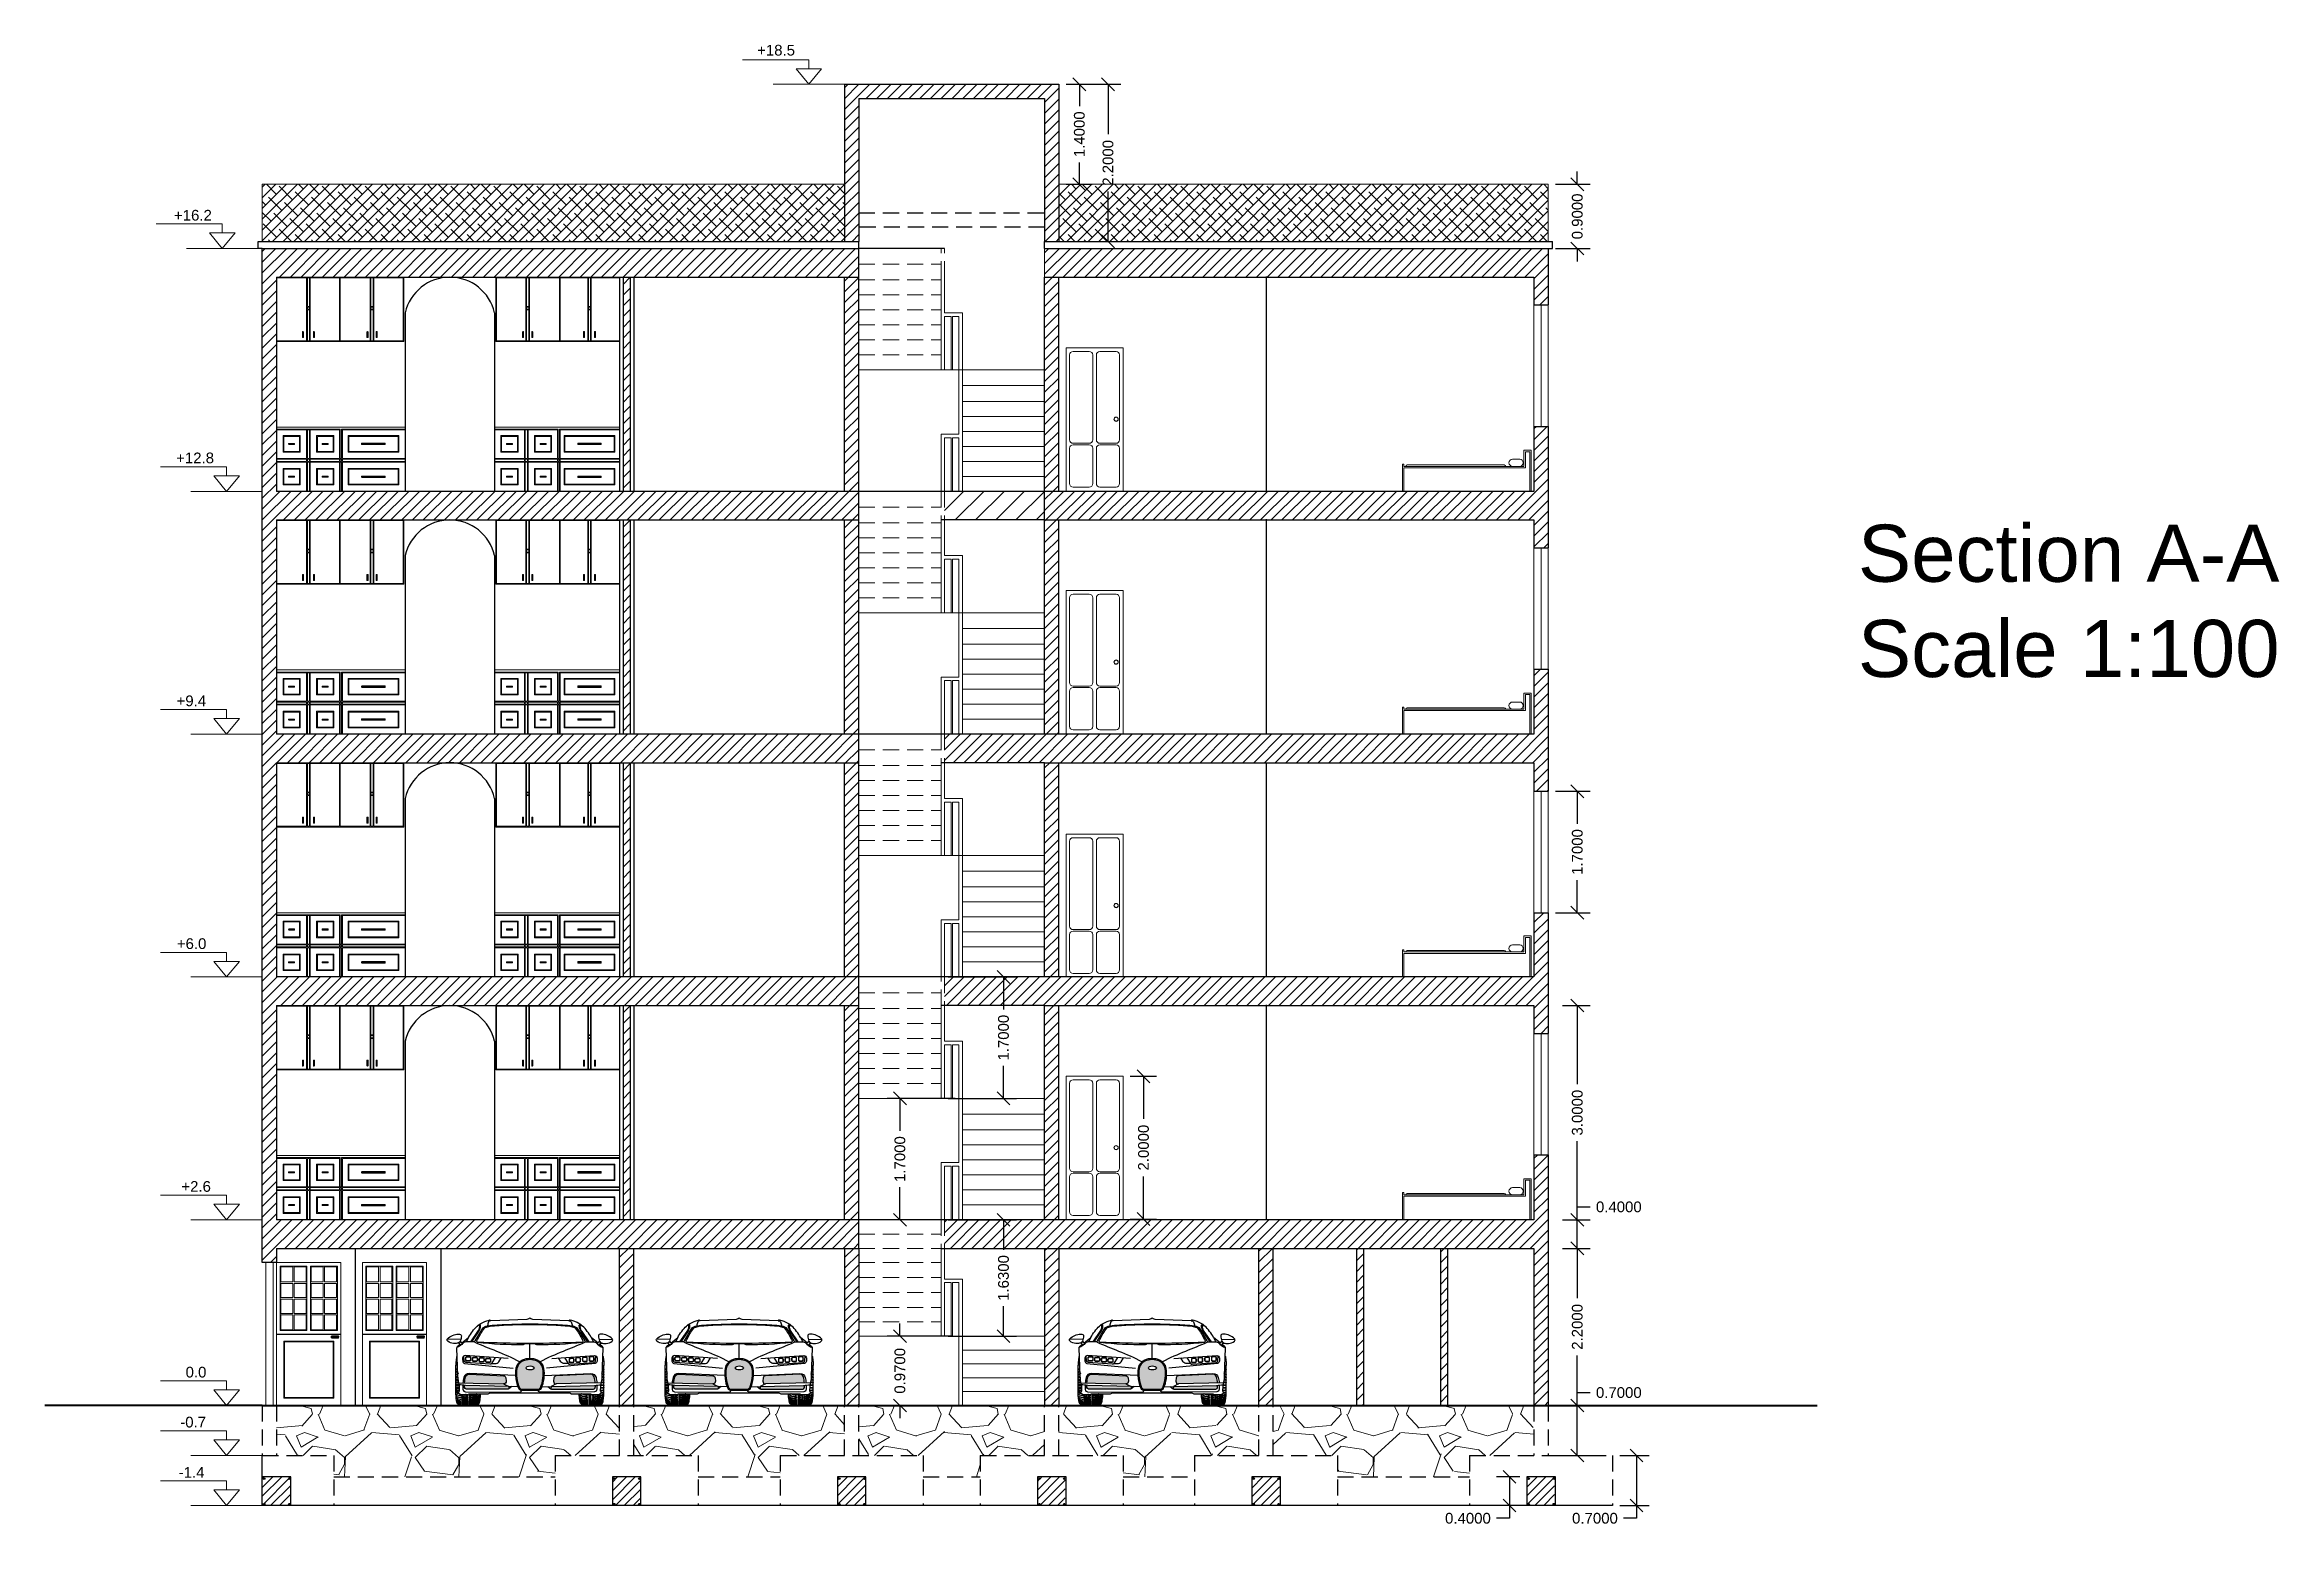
# Model space of a CAD drawing. Header units: inches. Extents: x 31 to 62.3, y 33.7 to 54.4.
import ezdxf

# ---------------------------------------------------------------- set-up
doc = ezdxf.new("R2010")
doc.units = ezdxf.units.IN
doc.header["$LTSCALE"] = 0.9
doc.header["$MEASUREMENT"] = 0
doc.linetypes.add('DASHED2', pattern=[0.375, 0.25, -0.125])
doc.layers.add('CAR_dwgmodels.com', color=250, linetype='Continuous')
doc.styles.get("Standard").update_dxf_attribs({"font": 'arial.ttf'})
doc.dimstyles.get("Standard").update_dxf_attribs({"dimtxt": 0.15, "dimasz": 0.18, "dimexe": 0.18, "dimexo": 0.1, "dimgap": 0.09, "dimtad": 0, "dimtoh": 1, "dimdec": 4, "dimzin": 0, "dimdsep": 46, "dimtxsty": 'Standard', "dimblk": 'OBLIQUE', "dimcen": 0.09, "dimadec": 0, "dimazin": 0, "dimtfac": 1, "dimtdec": 4, "dimtofl": 0, "dimtmove": 0, "dimatfit": 3, "dimldrblk": 'OBLIQUE', "dimfxl": 1, "dimtolj": 1, "dimtzin": 0, "dimarcsym": 0})

msp = doc.modelspace()

# ---------------------------------------------------------------- texts
at = {"lineweight": 9, "attachment_point": 1}
for s, width, insert, char_height in [('+18.5', 0.2417315, (40.98725, 54.38468), 0.15), ('+16.2', 0.2417315, (32.82426, 52.07379), 0.15), ('+12.8', 0.2417315, (32.85471, 48.67531), 0.15), ('Section A-A\\PScale 1:100', 7.6036511, (56.39598, 47.66572), 0.8), ('+9.4', 0.2417315, (32.86078, 45.27379), 0.15), ('+6.0', 0.2417315, (32.86434, 41.87379), 0.15), ('+2.6', 0.2417315, (32.92768, 38.47379), 0.15), ('0.0', 0.2417315, (32.98693, 35.87379), 0.15), ('-0.7', 0.2417315, (32.91189, 35.17379), 0.15), ('-1.4', 0.2417315, (32.8905, 34.47071), 0.15)]:
    msp.add_mtext_dynamic_manual_height_columns(s, width=width, gutter_width=1, heights=[0], dxfattribs=dict(at, insert=insert, char_height=char_height))

# ---------------------------------------------------------------- blocks, each defined once
blk = doc.blocks.new('Bugatti Chiron_front_dwgmodels.com')
h = blk.add_hatch()
h.set_pattern_fill('HONEY', color=0, scale=3.99341)
h.set_pattern_definition([(0, (-11583.468, -7439.365), (19.018614, 10.980402), [12.679076, -25.358152]), (120, (-11583.468, -7439.365), (-19.018614, 10.980402), [12.679076, -25.358152]), (60, (-11583.468, -7439.365), (4e-08, 21.960804), [-25.358152, 12.679076])])
h.paths.add_polyline_path([(181, 518, 0.22451), (102, 619, 0.083501), (0, 641, 0.083501), (-102, 619, 0.22451), (-181, 518, 0.137645), (-147, 248, 0.262894), (-113, 228), (0, 228), (113, 228, 0.262894), (147, 248, 0.137645)])
edge = h.paths.add_edge_path(flags=16)
edge.add_ellipse((3, 524), major_axis=(56.1, 0), ratio=0.507125, start_angle=0, end_angle=360)
h.paths.add_polyline_path([(896, 399, 0.362153), (841, 436), (368, 415, 0.370875), (335, 385), (330, 337, 0.446586), (367, 302), (911, 314, 0.049028)])
h.paths.add_polyline_path([(913, 281, -0.005416), (899, 281), (295, 265), (293, 234, 0.160956), (313, 227), (887, 228, 0.39713), (912, 251, 0.016815)])
h.paths.add_polyline_path([(-335, 385, 0.370875), (-368, 415), (-841, 436, 0.362153), (-896, 399, 0.049028), (-911, 314), (-367, 302, 0.446586), (-330, 337)])
h.paths.add_polyline_path([(-295, 265), (-899, 281, -0.005416), (-913, 281, 0.016815), (-912, 251, 0.39713), (-887, 228), (-313, 227, 0.160956), (-293, 234)])
at = {"color": 0}
for points in [[(-971, 895, -0.206778), (-1014, 868, -0.052607), (-1065, 866, -0.1584), (-1146, 898, -0.469933), (-1149, 931, -0.186723), (-995, 997, -0.141768), (-966, 989, -0.249374), (-956, 971, -0.086046), (-971, 895, 0.218868), (-947, 874, -0.45979), (-940, 865, -0.327818), (-966, 844, -0.403149), (-974, 852, 0.22319), (-998, 873)], [(-947, 874), (-856, 949, -0.082141), (-733, 1108, -0.100247), (-629, 1171, -0.010825), (-568, 1192, -0.178097), (-557, 1192, -0.13272), (-545, 1182)], [(-825, 889), (-727, 1032, 0.11433), (-700, 1100, 0.653914), (-725, 1115, -10.611007)], [(-810, 889), (-715, 1029, 0.147982), (-688, 1115, 0.455446), (-705, 1131, 15.494627)], [(-143, 610, 0.022755), (-463, 755, -0.00565), (-761, 878, -0.302169), (-768, 889, -0.134987), (-764, 903), (-663, 1071, -0.219811), (-592, 1112, -0.023766), (-45, 1138), (0, 1138), (45, 1138, -0.023766), (592, 1112, -0.219811), (663, 1071), (764, 903, -0.134987), (768, 889, -0.302169), (761, 878, -0.00565), (463, 755, 0.022755), (143, 610)], [(-732, 885, 0.038335), (-98, 852, 0.116877), (-85, 855), (-70, 863, -0.130199), (-62, 865), (0, 865, -0.015442), (-732, 885, -0.476909), (-739, 902, -0.028449), (-647, 1062, -0.128753), (-622, 1086, -0.097009), (-556, 1105, -0.023684), (-51, 1129), (0, 1129), (51, 1129, -0.023684), (556, 1105, -0.097009), (622, 1086, -0.128753), (647, 1062, -0.028449), (739, 902, -0.476909), (732, 885, -0.015442), (0, 865), (62, 865, -0.130199), (70, 863), (85, 855, 0.116877), (98, 852, 0.038335), (732, 885)], [(545, 1182), (42, 1200, -0.125857), (14, 1208), (0, 1216), (-14, 1208, -0.125857), (-42, 1200), (-545, 1182, 0.334068), (-575, 1169, 0.036507), (-592, 1112)], [(947, 874), (856, 949, 0.082141), (733, 1108, 0.100247), (629, 1171, 0.010825), (568, 1192, 0.178097), (557, 1192, 0.13272), (545, 1182, -0.334068), (575, 1169, -0.036507), (592, 1112)], [(810, 889), (715, 1029, -0.147982), (688, 1115, -0.455446), (705, 1131, -15.494627)], [(825, 889), (727, 1032, -0.11433), (700, 1100, -0.653914), (725, 1115, 10.611007)], [(971, 895, 0.206778), (1014, 868, 0.052607), (1065, 866, 0.1584), (1146, 898, 0.469933), (1149, 931, 0.186723), (995, 997, 0.141768), (966, 989, 0.249374), (956, 971, 0.086046), (971, 895, -0.218868), (947, 874, 0.45979), (940, 865, 0.327818), (966, 844, 0.403149), (974, 852, -0.22319), (998, 873)], [(-974, 852), (-1014, 818, 0.233802), (-1023, 798), (-1009, 414, 0.055051), (-988, 276), (-987, 200, -0.064736), (-992, 189, 0.315381), (-990, 172, 0.146453), (-962, 154), (-864, 154), (-847, 162), (-582, 162), (-555, 175), (0, 175), (555, 175), (582, 162), (847, 162), (864, 154), (962, 154, 0.146453), (990, 172, 0.315381), (992, 189, -0.064736), (987, 200), (988, 276, 0.055051), (1009, 414), (1023, 798, 0.233802), (1014, 818), (974, 852)], [(-768, 889), (-883, 889, 0.165174), (-925, 875, -0.156448), (-1021, 809, 6.831394)], [(-304, 657), (-901, 696, 0.431696), (-938, 662, 0.012993), (-937, 618, 0.332894), (-911, 587), (-233, 522)], [(-484, 669), (-534, 586, -0.280898), (-557, 575), (-893, 600, -0.372234), (-916, 623), (-921, 692)], [(-534, 586), (-483, 585, 0.238161), (-432, 609), (-400, 663)], [(304, 657), (901, 696, -0.431696), (938, 662, -0.012993), (937, 618, -0.332894), (911, 587), (233, 522)], [(534, 586), (483, 585, -0.238161), (432, 609), (400, 663)], [(484, 669), (534, 586, 0.280898), (557, 575), (893, 600, 0.372234), (916, 623), (921, 692)], [(768, 889), (883, 889, -0.165174), (925, 875, 0.156448), (1021, 809, -6.831394)], [(-998, 315), (-367, 302), (-295, 265), (-899, 281, -0.037806), (-992, 290, -11.294186)], [(-201, 418), (-848, 447, 0.359874), (-922, 391, 0.039041), (-934, 314, 10.438986)], [(-911, 314, -0.049028), (-896, 399, -0.362153), (-841, 436), (-368, 415, -0.370875), (-335, 385), (-330, 337, -0.446586), (-367, 302)], [(201, 418), (848, 447, -0.359874), (922, 391, -0.039041), (934, 314, -10.438986)], [(998, 315), (367, 302), (295, 265), (899, 281, 0.037806), (992, 290, 11.294186)], [(911, 314, 0.049028), (896, 399, 0.362153), (841, 436), (368, 415, 0.370875), (335, 385), (330, 337, 0.446586), (367, 302)], [(-933, 283), (-933, 225, 0.387652), (-900, 190), (-141, 188, 0.379191), (-113, 213)], [(-252, 264), (-293, 234, -0.160956), (-313, 227), (-887, 228, -0.39713), (-912, 251, -0.016815), (-913, 281, -0.016815)], [(933, 283), (933, 225, -0.387652), (900, 190), (141, 188, -0.379191), (113, 213)], [(252, 264), (293, 234, 0.160956), (313, 227), (887, 228, 0.39713), (912, 251, 0.016815), (913, 281, 0.016815)]]:
    blk.add_lwpolyline(points, format="xyb", dxfattribs=at)
for points in [[(-856, 949), (-888, 889)], [(856, 949), (888, 889)], [(-963, 919), (-1154, 923)], [(0, 655), (1, 865)], [(963, 919), (1154, 923)], [(-877, 154), (-877, 2)], [(-840, 162), (-840, 2)], [(-169, 262), (-295, 265), (-293, 234)], [(169, 262), (295, 265), (293, 234)], [(840, 162), (840, 2)], [(877, 154), (877, 2)]]:
    blk.add_lwpolyline(points, dxfattribs=at)
for points in [[(-826, 650, -0.069093), (-828, 629, -0.315905), (-838, 620), (-883, 620, -0.315905), (-893, 629, -0.069093), (-895, 650, -0.069093), (-893, 672, -0.315905), (-883, 681), (-838, 681, -0.315905), (-828, 672, -0.069093)], [(-829, 650, -0.069524), (-831, 630, -0.310866), (-839, 623), (-882, 623, -0.310866), (-890, 630, -0.069524), (-892, 650, -0.069524), (-890, 671, -0.310866), (-882, 678), (-839, 678, -0.310866), (-831, 671, -0.069524)], [(-731, 644, -0.069093), (-734, 622, -0.315905), (-744, 613), (-788, 613, -0.315905), (-799, 622, -0.069093), (-801, 644, -0.069093), (-799, 665, -0.315905), (-788, 674), (-744, 674, -0.315905), (-734, 665, -0.069093)], [(-735, 644, -0.069524), (-737, 623, -0.310866), (-744, 616), (-788, 616, -0.310866), (-796, 623, -0.069524), (-798, 644, -0.069524), (-796, 664, -0.310866), (-788, 671), (-744, 671, -0.310866), (-737, 664, -0.069524)], [(-638, 636, -0.069093), (-640, 615, -0.315905), (-651, 605), (-695, 605, -0.315905), (-705, 615, -0.069093), (-708, 636, -0.069093), (-705, 657, -0.315905), (-695, 667), (-651, 667, -0.315905), (-640, 657, -0.069093)], [(-641, 636, -0.069524), (-643, 615, -0.310866), (-651, 609), (-695, 609, -0.310866), (-702, 615, -0.069524), (-704, 636, -0.069524), (-702, 657, -0.310866), (-695, 663), (-651, 663, -0.310866), (-643, 657, -0.069524)], [(-547, 629, -0.069093), (-549, 607, -0.315905), (-560, 598), (-604, 598, -0.315905), (-614, 607, -0.069093), (-617, 629, -0.069093), (-614, 650, -0.315905), (-604, 659), (-560, 659, -0.315905), (-549, 650, -0.069093)], [(-550, 629, -0.069524), (-552, 608, -0.310866), (-560, 602), (-604, 602, -0.310866), (-611, 608, -0.069524), (-613, 629, -0.069524), (-611, 649, -0.310866), (-604, 656), (-560, 656, -0.310866), (-552, 649, -0.069524)], [(0, 655, 0.084445), (-108, 633, 0.226526), (-196, 521, 0.138389), (-160, 241, 0.268366), (-113, 213), (0, 213), (113, 213, 0.268366), (160, 241, 0.138389), (196, 521, 0.226526), (108, 633, 0.084445)], [(0, 641, 0.083501), (-102, 619, 0.22451), (-181, 518, 0.137645), (-147, 248, 0.262894), (-113, 228), (0, 228), (113, 228, 0.262894), (147, 248, 0.137645), (181, 518, 0.22451), (102, 619, 0.083501)], [(547, 629, 0.069093), (549, 607, 0.315905), (560, 598), (604, 598, 0.315905), (614, 607, 0.069093), (617, 629, 0.069093), (614, 650, 0.315905), (604, 659), (560, 659, 0.315905), (549, 650, 0.069093)], [(550, 629, 0.069524), (552, 608, 0.310866), (560, 602), (604, 602, 0.310866), (611, 608, 0.069524), (613, 629, 0.069524), (611, 649, 0.310866), (604, 656), (560, 656, 0.310866), (552, 649, 0.069524)], [(638, 636, 0.069093), (640, 615, 0.315905), (651, 605), (695, 605, 0.315905), (705, 615, 0.069093), (708, 636, 0.069093), (705, 657, 0.315905), (695, 667), (651, 667, 0.315905), (640, 657, 0.069093)], [(641, 636, 0.069524), (643, 615, 0.310866), (651, 609), (695, 609, 0.310866), (702, 615, 0.069524), (704, 636, 0.069524), (702, 657, 0.310866), (695, 663), (651, 663, 0.310866), (643, 657, 0.069524)], [(731, 644, 0.069093), (734, 622, 0.315905), (744, 613), (788, 613, 0.315905), (799, 622, 0.069093), (801, 644, 0.069093), (799, 665, 0.315905), (788, 674), (744, 674, 0.315905), (734, 665, 0.069093)], [(735, 644, 0.069524), (737, 623, 0.310866), (744, 616), (788, 616, 0.310866), (796, 623, 0.069524), (798, 644, 0.069524), (796, 664, 0.310866), (788, 671), (744, 671, 0.310866), (737, 664, 0.069524)], [(826, 650, 0.069093), (828, 629, 0.315905), (838, 620), (883, 620, 0.315905), (893, 629, 0.069093), (895, 650, 0.069093), (893, 672, 0.315905), (883, 681), (838, 681, 0.315905), (828, 672, 0.069093)], [(829, 650, 0.069524), (831, 630, 0.310866), (839, 623), (882, 623, 0.310866), (890, 630, 0.069524), (892, 650, 0.069524), (890, 671, 0.310866), (882, 678), (839, 678, 0.310866), (831, 671, 0.069524)]]:
    blk.add_lwpolyline(points, format="xyb", close=True, dxfattribs=at)
blk.add_ellipse((3, 524), major_axis=(-56.1, 0), ratio=0.507125, dxfattribs=at)
for points, weights in [([(-1019, 689), (-1032, 624), (-1033, 557)], [0.999969618129, 0.995722822172, 1]), ([(1019, 689), (1032, 624), (1033, 557)], [0.999969618129, 0.995722822172, 1]), ([(-779, 146), (-749, 149), (-722, 162)], [1, 0.969355436309, 0.976833639195]), ([(-745, 162), (-761, 157), (-779, 154)], [0.995294654197, 0.995639703194, 1]), ([(779, 146), (749, 149), (722, 162)], [1, 0.969355436309, 0.976833639195]), ([(745, 162), (761, 157), (779, 154)], [0.995294654197, 0.995639703194, 1])]:
    blk.add_rational_spline(points, weights, degree=2, dxfattribs=at)
for points, weights, knots in [([(-949, 154), (-947, 78), (-946, 2), (-946, 1), (-948, 1), (-964, 3), (-980, 8), (-1013, 17), (-1019, 49), (-1032, 115), (-1033, 182), (-1033, 372), (-1033, 562)], [0.999916038208, 0.999947071252, 1, 0.838727377102, 1, 0.994648638073, 1, 0.855380874957, 1, 0.995707577092, 1, 1, 1], [0.035887, 0.035887, 0.035887, 0.045246, 0.045246, 1.196955, 1.196955, 1.403955, 1.403955, 2.492976, 2.492976, 2.678352, 2.678352, 3.678352, 3.678352, 3.678352]), ([(-997, 444), (-1014, 440), (-1030, 432), (-1030, 432), (-1030, 431), (-1030, 430), (-1030, 428), (-1030, 428), (-1029, 427), (-1020, 429), (-1010, 432)], [1, 0.9880012965, 1, 0.833062499826, 1, 1, 1, 0.759534861251, 1, 0.999478910078, 0.999273891808], [0, 0, 0, 0.310133, 0.310133, 1.482483, 1.482483, 2.482483, 2.482483, 3.89888, 3.89888, 3.934442, 3.934442, 3.934442]), ([(-1009, 404), (-1012, 403), (-1015, 402), (-1023, 400), (-1030, 396), (-1031, 396), (-1030, 395), (-1030, 393), (-1030, 391), (-1030, 391), (-1029, 391), (-1019, 392), (-1008, 394)], [0.996111277269, 0.997716084163, 1, 0.997349136701, 1, 0.712181542932, 1, 1, 1, 0.759534861251, 1, 0.99999831095, 0.999999753545], [0.29883, 0.29883, 0.29883, 0.351017, 0.351017, 0.496675, 0.496675, 2.053066, 2.053066, 3.053066, 3.053066, 4.469463, 4.469463, 4.473002, 4.473002, 4.473002]), ([(-1012, 513), (-1021, 508), (-1029, 502), (-1030, 501), (-1030, 501), (-1030, 500), (-1030, 499), (-1030, 498), (-1029, 498), (-1021, 501), (-1012, 504)], [1, 0.993642595606, 1, 0.833062499826, 1, 1, 1, 0.759534861251, 1, 0.999766171605, 0.999656581403], [0, 0, 0, 0.22564, 0.22564, 1.39799, 1.39799, 2.39799, 2.39799, 3.814387, 3.814387, 3.836681, 3.836681, 3.836681]), ([(-1008, 478), (-1019, 474), (-1029, 467), (-1030, 467), (-1030, 466), (-1030, 466), (-1030, 465), (-1030, 464), (-1029, 464), (-1020, 466), (-1011, 468)], [1, 0.991998878796, 1, 0.833062499826, 1, 1, 1, 0.759534861251, 1, 0.999525192346, 0.999316436108], [0, 0, 0, 0.253169, 0.253169, 1.42552, 1.42552, 2.42552, 2.42552, 3.841917, 3.841917, 3.874544, 3.874544, 3.874544]), ([(-1005, 365), (-1005, 365), (-1006, 365), (-1018, 363), (-1030, 359), (-1031, 359), (-1030, 358), (-1030, 356), (-1030, 355), (-1030, 354), (-1029, 354), (-1018, 352), (-1006, 354), (-1005, 354), (-1004, 354)], [0.99986176071, 0.999929855268, 1, 0.992914718409, 1, 0.712181542932, 1, 1, 1, 0.759534861251, 1, 0.989891013094, 1, 0.999925346962, 0.999858795525], [0.19317, 0.19317, 0.19317, 0.196035, 0.196035, 0.434256, 0.434256, 1.990647, 1.990647, 2.990647, 2.990647, 4.407044, 4.407044, 4.691664, 4.691664, 4.697357, 4.697357, 4.697357]), ([(-1000, 327), (-1003, 327), (-1006, 327), (-1018, 326), (-1030, 322), (-1031, 322), (-1031, 321), (-1031, 319), (-1031, 317), (-1031, 317), (-1030, 316), (-1018, 314), (-1007, 316), (-1002, 316), (-998, 317)], [0.998594205802, 0.999144692285, 1, 0.992914718409, 1, 0.712181542933, 1, 1, 1, 0.759534861252, 1, 0.989891013094, 1, 0.999708592555, 0.999540631147], [0.161103, 0.161103, 0.161103, 0.196035, 0.196035, 0.434256, 0.434256, 1.990647, 1.990647, 2.990647, 2.990647, 4.407044, 4.407044, 4.691664, 4.691664, 4.713888, 4.713888, 4.713888]), ([(949, 154), (947, 78), (946, 2), (946, 1), (948, 1), (964, 3), (980, 8), (1013, 17), (1019, 49), (1032, 115), (1033, 182), (1033, 372), (1033, 562)], [0.999916038208, 0.999947071252, 1, 0.838727377102, 1, 0.994648638073, 1, 0.855380874957, 1, 0.995707577092, 1, 1, 1], [0.035887, 0.035887, 0.035887, 0.045246, 0.045246, 1.196955, 1.196955, 1.403955, 1.403955, 2.492976, 2.492976, 2.678352, 2.678352, 3.678352, 3.678352, 3.678352]), ([(997, 444), (1014, 440), (1030, 432), (1030, 432), (1030, 431), (1030, 430), (1030, 428), (1030, 428), (1029, 427), (1020, 429), (1010, 432)], [1, 0.9880012965, 1, 0.833062499826, 1, 1, 1, 0.759534861251, 1, 0.999478910078, 0.999273891808], [0, 0, 0, 0.310133, 0.310133, 1.482483, 1.482483, 2.482483, 2.482483, 3.89888, 3.89888, 3.934442, 3.934442, 3.934442]), ([(1000, 327), (1003, 327), (1006, 327), (1018, 326), (1030, 322), (1031, 322), (1031, 321), (1031, 319), (1031, 317), (1031, 317), (1030, 316), (1018, 314), (1007, 316), (1002, 316), (998, 317)], [0.998594205802, 0.999144692285, 1, 0.992914718409, 1, 0.712181542933, 1, 1, 1, 0.759534861252, 1, 0.989891013094, 1, 0.999708592555, 0.999540631147], [0.161103, 0.161103, 0.161103, 0.196035, 0.196035, 0.434256, 0.434256, 1.990647, 1.990647, 2.990647, 2.990647, 4.407044, 4.407044, 4.691664, 4.691664, 4.713888, 4.713888, 4.713888]), ([(1005, 365), (1005, 365), (1006, 365), (1018, 363), (1030, 359), (1031, 359), (1030, 358), (1030, 356), (1030, 355), (1030, 354), (1029, 354), (1018, 352), (1006, 354), (1005, 354), (1004, 354)], [0.99986176071, 0.999929855268, 1, 0.992914718409, 1, 0.712181542932, 1, 1, 1, 0.759534861251, 1, 0.989891013094, 1, 0.999925346962, 0.999858795525], [0.19317, 0.19317, 0.19317, 0.196035, 0.196035, 0.434256, 0.434256, 1.990647, 1.990647, 2.990647, 2.990647, 4.407044, 4.407044, 4.691664, 4.691664, 4.697357, 4.697357, 4.697357]), ([(1008, 478), (1019, 474), (1029, 467), (1030, 467), (1030, 466), (1030, 466), (1030, 465), (1030, 464), (1029, 464), (1020, 466), (1011, 468)], [1, 0.991998878796, 1, 0.833062499826, 1, 1, 1, 0.759534861251, 1, 0.999525192346, 0.999316436108], [0, 0, 0, 0.253169, 0.253169, 1.42552, 1.42552, 2.42552, 2.42552, 3.841917, 3.841917, 3.874544, 3.874544, 3.874544]), ([(1009, 404), (1012, 403), (1015, 402), (1023, 400), (1030, 396), (1031, 396), (1030, 395), (1030, 393), (1030, 391), (1030, 391), (1029, 391), (1019, 392), (1008, 394)], [0.996111277269, 0.997716084163, 1, 0.997349136701, 1, 0.712181542932, 1, 1, 1, 0.759534861251, 1, 0.99999831095, 0.999999753545], [0.29883, 0.29883, 0.29883, 0.351017, 0.351017, 0.496675, 0.496675, 2.053066, 2.053066, 3.053066, 3.053066, 4.469463, 4.469463, 4.473002, 4.473002, 4.473002]), ([(1012, 513), (1021, 508), (1029, 502), (1030, 501), (1030, 501), (1030, 500), (1030, 499), (1030, 498), (1029, 498), (1021, 501), (1012, 504)], [1, 0.993642595606, 1, 0.833062499826, 1, 1, 1, 0.759534861251, 1, 0.999766171605, 0.999656581403], [0, 0, 0, 0.22564, 0.22564, 1.39799, 1.39799, 2.39799, 2.39799, 3.814387, 3.814387, 3.836681, 3.836681, 3.836681]), ([(-991, 288), (-1010, 288), (-1028, 285), (-1029, 285), (-1029, 284), (-1029, 283), (-1029, 281), (-1029, 280), (-1029, 280), (-1017, 278), (-1005, 278), (-997, 278), (-989, 279)], [0.994437689678, 0.992465484123, 1, 0.760181353812, 1, 1, 1, 0.75953486125, 1, 0.989891013094, 1, 0.999473993054, 0.99935020163], [0.11421, 0.11421, 0.11421, 0.309409, 0.309409, 1.723817, 1.723817, 2.723817, 2.723817, 4.140215, 4.140215, 4.424835, 4.424835, 4.46495, 4.46495, 4.46495]), ([(-988, 249), (-996, 249), (-1004, 249), (-1016, 249), (-1027, 251), (-1028, 251), (-1028, 251), (-1029, 250), (-1029, 250), (-1029, 249), (-1029, 247), (-1029, 247), (-1029, 246), (-1022, 243), (-1015, 241), (-1006, 239), (-997, 240), (-993, 241), (-988, 241)], [0.999742262679, 0.999771538973, 1, 0.997691818502, 1, 0.91727748751, 1, 0.91727748751, 1, 1, 1, 0.900533402192, 1, 0.993597732845, 1, 0.985593036732, 1, 1, 1], [2.691608, 2.691608, 2.691608, 2.719836, 2.719836, 2.85575, 2.85575, 3.674964, 3.674964, 4.494177, 4.494177, 5.494177, 5.494177, 6.39378, 6.39378, 6.620215, 6.620215, 6.960118, 6.960118, 7.231385, 7.231385, 7.231385]), ([(-988, 212), (-989, 212), (-990, 212), (-998, 212), (-1006, 214), (-1014, 215), (-1022, 217), (-1025, 218), (-1027, 218), (-1028, 218), (-1028, 217)], [0.999906463541, 0.999948865899, 1, 0.998815601992, 1, 0.99799696112, 1, 1, 1, 0.810058209192, 1], [4.423043, 4.423043, 4.423043, 4.428953, 4.428953, 4.526303, 4.526303, 4.652911, 4.652911, 5.652911, 5.652911, 6.906001, 6.906001, 6.906001]), ([(-1028, 215), (-1028, 214), (-1027, 213), (-1024, 210), (-1020, 208), (-1013, 205), (-1005, 205), (-996, 204), (-987, 205)], [1, 0.943697737034, 1, 0.98699875895, 1, 0.981816354796, 1, 0.999004311894, 0.999324693302], [0, 0, 0, 0.674321, 0.674321, 0.997178, 0.997178, 1.379162, 1.379162, 1.451727, 1.451727, 1.451727]), ([(-993, 177), (-1000, 178), (-1006, 179), (-1013, 179), (-1018, 182), (-1022, 184), (-1026, 186), (-1026, 186), (-1027, 186), (-1027, 186), (-1027, 185), (-1027, 184), (-1027, 183), (-1027, 181), (-1026, 181), (-1022, 179), (-1019, 176), (-1012, 172), (-1003, 172), (-996, 171), (-989, 171)], [0.999056093989, 0.999223168512, 1, 0.9863349295, 1, 1, 1, 0.867797454115, 1, 0.867797454115, 1, 1, 1, 0.903607588202, 1, 0.999490695569, 1, 0.965414913836, 1, 0.999645494998, 0.999549226972], [0, 0, 0, 0.049395, 0.049395, 0.380409, 0.380409, 1.380409, 1.380409, 2.420496, 2.420496, 3.460584, 3.460584, 4.460584, 4.460584, 5.345941, 5.345941, 5.409775, 5.409775, 5.937307, 5.937307, 5.969449, 5.969449, 5.969449]), ([(-1026, 155), (-1026, 154), (-1026, 154), (-1026, 152), (-1025, 151), (-1018, 146), (-1011, 144), (-987, 138), (-962, 140), (-961, 140), (-961, 141), (-962, 144), (-964, 144), (-985, 145), (-1005, 148), (-1016, 150), (-1024, 155), (-1025, 156), (-1025, 156), (-1026, 155), (-1026, 155)], [1, 1, 1, 0.919056697366, 1, 0.975810165277, 1, 0.987797374292, 1, 0.713917491547, 1, 0.822744244013, 1, 0.998894428896, 1, 0.97656761193, 1, 0.850761440909, 1, 0.850761440909, 1], [0, 0, 0, 1, 1, 1.810232, 1.810232, 2.251031, 2.251031, 2.563793, 2.563793, 4.115232, 4.115232, 5.32438, 5.32438, 5.418435, 5.418435, 5.85225, 5.85225, 6.958978, 6.958978, 8.065706, 8.065706, 8.065706]), ([(-1024, 128), (-1024, 127), (-1024, 127), (-1024, 125), (-1023, 124), (-1017, 120), (-1011, 118), (-987, 111), (-962, 110), (-961, 110), (-961, 112), (-962, 114), (-964, 114), (-985, 115), (-1005, 120), (-1015, 123), (-1023, 129), (-1023, 129), (-1024, 129), (-1024, 129), (-1024, 128)], [1, 1, 1, 0.965666739407, 1, 0.992955824987, 1, 0.993357406783, 1, 0.713917491547, 1, 0.822744244013, 1, 0.994253670322, 1, 0.974765921219, 1, 0.850761440909, 1, 0.850761440909, 1], [0, 0, 0, 1, 1, 1.525597, 1.525597, 1.763125, 1.763125, 1.993776, 1.993776, 3.545215, 3.545215, 4.754363, 4.754363, 4.968873, 4.968873, 5.419126, 5.419126, 6.525854, 6.525854, 7.632582, 7.632582, 7.632582]), ([(-1023, 104), (-1023, 103), (-1023, 103), (-1022, 101), (-1021, 100), (-1015, 94), (-1007, 91), (-985, 86), (-962, 85), (-961, 85), (-961, 86), (-962, 88), (-964, 89), (-985, 90), (-1005, 95), (-1015, 98), (-1021, 105), (-1022, 105), (-1022, 105), (-1023, 104), (-1023, 104)], [1, 1, 1, 0.965666739407, 1, 0.967671877212, 1, 0.994409398804, 1, 0.713917491547, 1, 0.822744244013, 1, 0.994253670322, 1, 0.972417368476, 1, 0.850761440909, 1, 0.850761440909, 1], [0, 0, 0, 1, 1, 1.525597, 1.525597, 2.035529, 2.035529, 2.24711, 2.24711, 3.798549, 3.798549, 5.007697, 5.007697, 5.222208, 5.222208, 5.69304, 5.69304, 6.799768, 6.799768, 7.906495, 7.906495, 7.906495]), ([(-1021, 84), (-1021, 83), (-1021, 83), (-1021, 81), (-1020, 80), (-1014, 71), (-1003, 68), (-983, 63), (-962, 61), (-961, 62), (-961, 63), (-962, 65), (-964, 65), (-984, 67), (-1002, 72), (-1013, 76), (-1020, 85), (-1020, 85), (-1021, 85), (-1021, 84), (-1021, 84)], [1, 1, 1, 0.988320696078, 1, 0.949082850752, 1, 0.99526166614, 1, 0.713917491548, 1, 0.822744244013, 1, 0.9951177834, 1, 0.952646951877, 1, 0.850761440909, 1, 0.850761440909, 1], [0, 0, 0, 1, 1, 1.305969, 1.305969, 1.946938, 1.946938, 2.141711, 2.141711, 3.69315, 3.69315, 4.902298, 4.902298, 5.100009, 5.100009, 5.717951, 5.717951, 6.824679, 6.824679, 7.931407, 7.931407, 7.931407]), ([(-1019, 66), (-1019, 64), (-1017, 61), (-1010, 53), (-1000, 49), (-981, 44), (-962, 42), (-961, 43), (-961, 44), (-962, 46), (-964, 46), (-982, 48), (-999, 53), (-1011, 57), (-1018, 67), (-1018, 67), (-1019, 67), (-1019, 67), (-1019, 66)], [1, 0.960807226966, 1, 0.950558531774, 1, 0.994488328913, 1, 0.713917491548, 1, 0.822744244013, 1, 0.994245264205, 1, 0.959824882583, 1, 0.850761440909, 1, 0.850761440909, 1], [0, 0, 0, 0.561794, 0.561794, 1.193327, 1.193327, 1.403408, 1.403408, 2.954847, 2.954847, 4.163995, 4.163995, 4.378662, 4.378662, 4.9475, 4.9475, 6.054228, 6.054228, 7.160956, 7.160956, 7.160956]), ([(-1018, 53), (-1012, 39), (-999, 34), (-980, 27), (-961, 26), (-960, 27), (-960, 28), (-961, 30), (-963, 30), (-981, 31), (-998, 37), (-1010, 42), (-1016, 53), (-1017, 53), (-1017, 53), (-1018, 53), (-1018, 53)], [1, 0.921659113865, 1, 0.987515543741, 1, 0.713917491547, 1, 0.822744244013, 1, 0.989280777237, 1, 0.952054873684, 1, 0.815767935877, 1, 0.815767935877, 1], [0, 0, 0, 0.796923, 0.796923, 1.113283, 1.113283, 2.664722, 2.664722, 3.87387, 3.87387, 4.16697, 4.16697, 4.788795, 4.788795, 6.022276, 6.022276, 7.255757, 7.255757, 7.255757]), ([(-1012, 38), (-1007, 28), (-997, 23), (-979, 15), (-959, 16), (-959, 16), (-958, 16), (-958, 16), (-958, 17), (-959, 19), (-961, 19), (-979, 19), (-996, 25), (-1006, 29), (-1012, 38), (-1012, 38), (-1012, 38), (-1013, 38), (-1012, 38)], [1, 0.948808883651, 1, 0.979487385951, 1, 0.900606414491, 1, 0.900606414491, 1, 0.845623970348, 1, 0.985685263202, 1, 0.959726904181, 1, 0.807282309142, 1, 0.807282309142, 1], [0, 0, 0, 0.642706, 0.642706, 1.048496, 1.048496, 1.947763, 1.947763, 2.84703, 2.84703, 3.973157, 3.973157, 4.311967, 4.311967, 4.881502, 4.881502, 6.14403, 6.14403, 7.406557, 7.406557, 7.406557]), ([(-938, 154), (-936, 79), (-933, 3), (-933, 4), (-933, 6), (-934, 7), (-935, 7), (-937, 8), (-938, 9), (-941, 9), (-943, 7), (-944, 4), (-946, 2)], [0.999802543073, 0.999875360317, 1, 0.977485251874, 1, 0.949736783996, 1, 0.988827039566, 1, 0.810784355272, 1, 1, 1], [0.054861, 0.054861, 0.054861, 0.069259, 0.069259, 0.494463, 0.494463, 1.131268, 1.131268, 1.430518, 1.430518, 2.681129, 2.681129, 3.681129, 3.681129, 3.681129]), ([(-937, 124), (-935, 124), (-934, 124), (-926, 126), (-917, 127), (-917, 128), (-917, 128), (-917, 129), (-918, 129), (-919, 129), (-920, 128), (-928, 127), (-937, 126)], [1, 0.996971792778, 1, 1, 1, 0.731965341552, 1, 0.731965341552, 1, 0.999802463564, 1, 1, 1], [0, 0, 0, 0.155685, 0.155685, 1.155685, 1.155685, 2.654874, 2.654874, 4.154062, 4.154062, 4.193816, 4.193816, 5.193816, 5.193816, 5.193816]), ([(-936, 95), (-935, 95), (-933, 95), (-925, 97), (-917, 99), (-916, 99), (-916, 100), (-916, 100), (-917, 100), (-918, 100), (-919, 100), (-928, 98), (-936, 97)], [1, 0.996971792778, 1, 1, 1, 0.731965341552, 1, 0.731965341552, 1, 0.999802463564, 1, 1, 1], [0, 0, 0, 0.155685, 0.155685, 1.155685, 1.155685, 2.654874, 2.654874, 4.154062, 4.154062, 4.193816, 4.193816, 5.193816, 5.193816, 5.193816]), ([(-935, 70), (-934, 70), (-932, 70), (-924, 71), (-915, 73), (-915, 73), (-915, 74), (-915, 74), (-916, 74), (-917, 74), (-918, 74), (-927, 73), (-935, 72)], [1, 0.996971792778, 1, 1, 1, 0.731965341552, 1, 0.731965341552, 1, 0.999802463564, 1, 1, 1], [0, 0, 0, 0.155685, 0.155685, 1.155685, 1.155685, 2.654874, 2.654874, 4.154062, 4.154062, 4.193816, 4.193816, 5.193816, 5.193816, 5.193816]), ([(-935, 51), (-932, 52), (-929, 52), (-921, 53), (-914, 54), (-913, 54), (-913, 53), (-913, 53), (-914, 53), (-921, 52), (-929, 51), (-932, 50), (-935, 49)], [1, 0.965888013098, 1, 0.999541983395, 1, 0.724433758446, 1, 0.724433758446, 1, 0.999979024382, 1, 0.984825636621, 1], [0, 0, 0, 0.523891, 0.523891, 0.584425, 0.584425, 2.105593, 2.105593, 3.62676, 3.62676, 3.639714, 3.639714, 3.988574, 3.988574, 3.988574]), ([(-934, 32), (-931, 33), (-929, 33), (-921, 34), (-913, 34), (-912, 34), (-912, 34), (-912, 34), (-913, 34), (-921, 32), (-928, 32), (-931, 31), (-934, 29)], [1, 0.965888013098, 1, 0.999541983395, 1, 0.724433758445, 1, 0.724433758445, 1, 0.999979024382, 1, 0.984825636621, 1], [0, 0, 0, 0.523891, 0.523891, 0.584425, 0.584425, 2.105593, 2.105593, 3.62676, 3.62676, 3.639714, 3.639714, 3.988574, 3.988574, 3.988574]), ([(-933, 3), (-933, 0), (-930, 0), (-911, 0), (-892, 0), (-891, 0), (-890, 2), (-890, 78), (-890, 154)], [1, 0.726394675246, 1, 1, 1, 0.77938310391, 1, 1, 1], [0, 0, 0, 1.51547, 1.51547, 2.51547, 2.51547, 3.869701, 3.869701, 4.284985, 4.284985, 4.284985]), ([(-933, 17), (-931, 17), (-928, 18), (-920, 19), (-912, 19), (-912, 19), (-912, 19), (-912, 18), (-912, 18), (-920, 17), (-928, 16), (-930, 16), (-933, 15)], [1, 0.999973036256, 1, 0.999541983395, 1, 0.724433758445, 1, 0.724433758445, 1, 0.999979024382, 1, 0.999330975844, 1], [0, 0, 0, 0.014687, 0.014687, 0.075221, 0.075221, 1.596389, 1.596389, 3.117556, 3.117556, 3.13051, 3.13051, 3.203673, 3.203673, 3.203673]), ([(-890, 32), (-903, 29), (-915, 26), (-915, 26), (-915, 25), (-915, 25), (-915, 25), (-902, 26), (-890, 29)], [1, 1, 1, 0.747500126313, 1, 0.747500126313, 1, 0.998413154286, 1], [0, 0, 0, 1, 1, 2.453011, 2.453011, 3.906023, 3.906023, 4.018709, 4.018709, 4.018709]), ([(-890, 155), (-902, 149), (-914, 144), (-915, 144), (-914, 143), (-914, 143), (-914, 143), (-910, 144), (-907, 145), (-899, 148), (-890, 150)], [1, 1, 1, 0.747500126312, 1, 0.747500126312, 1, 0.997782159507, 1, 0.999952193936, 1], [0, 0, 0, 1, 1, 2.453011, 2.453011, 3.906023, 3.906023, 4.039249, 4.039249, 4.058805, 4.058805, 4.058805]), ([(-890, 122), (-902, 117), (-914, 113), (-915, 113), (-915, 112), (-915, 112), (-914, 112), (-909, 112), (-904, 114), (-897, 116), (-890, 118)], [1, 1, 1, 0.747500126313, 1, 0.747500126313, 1, 0.988752313136, 1, 0.999968375714, 1], [0, 0, 0, 1, 1, 2.453011, 2.453011, 3.906023, 3.906023, 4.206274, 4.206274, 4.222179, 4.222179, 4.222179]), ([(-890, 96), (-902, 92), (-914, 87), (-915, 87), (-915, 87), (-915, 86), (-914, 86), (-909, 86), (-904, 88), (-897, 90), (-890, 93)], [1, 1, 1, 0.747500126313, 1, 0.747500126313, 1, 0.988752313136, 1, 0.999968375714, 1], [0, 0, 0, 1, 1, 2.453011, 2.453011, 3.906023, 3.906023, 4.206274, 4.206274, 4.222179, 4.222179, 4.222179]), ([(-890, 69), (-903, 66), (-915, 63), (-915, 63), (-915, 62), (-915, 62), (-915, 62), (-909, 62), (-904, 63), (-897, 64), (-890, 66)], [1, 1, 1, 0.747500126313, 1, 0.747500126313, 1, 0.988752313136, 1, 0.999968375714, 1], [0, 0, 0, 1, 1, 2.453011, 2.453011, 3.906023, 3.906023, 4.206274, 4.206274, 4.222179, 4.222179, 4.222179]), ([(-890, 18), (-901, 16), (-912, 13), (-913, 13), (-913, 13), (-913, 12), (-912, 12), (-901, 13), (-890, 16)], [1, 1, 1, 0.798315592447, 1, 0.798315592447, 1, 0.998222350893, 1], [0, 0, 0, 1, 1, 2.292606, 2.292606, 3.585213, 3.585213, 3.704483, 3.704483, 3.704483]), ([(-890, 49), (-901, 46), (-912, 44), (-913, 43), (-913, 43), (-913, 42), (-912, 42), (-907, 42), (-902, 43), (-896, 44), (-890, 46)], [1, 1, 1, 0.747500126312, 1, 0.747500126312, 1, 0.988752313136, 1, 0.999979009105, 1], [0, 0, 0, 1, 1, 2.453011, 2.453011, 3.906023, 3.906023, 4.206274, 4.206274, 4.219232, 4.219232, 4.219232]), ([(-791, 6), (-791, 4), (-791, 2), (-792, 0), (-794, 0), (-810, 0), (-825, 0), (-826, 0), (-827, 2), (-827, 4), (-828, 6), (-830, 7), (-832, 7), (-833, 7), (-833, 7), (-834, 7), (-834, 7), (-836, 7), (-838, 6), (-840, 4), (-840, 2), (-840, 0), (-841, 0), (-847, 0), (-853, 0), (-864, 0), (-876, 0), (-877, 0), (-877, 2), (-877, 4), (-879, 6), (-880, 7), (-883, 7), (-883, 7), (-884, 7), (-884, 7), (-885, 7), (-887, 7), (-889, 6), (-890, 4), (-890, 2)], [1, 0.999733923068, 1, 0.79052651169, 1, 1, 1, 0.77938310391, 1, 0.952243140479, 1, 0.904115732421, 1, 1, 1, 1, 1, 0.904115732421, 1, 0.952243140479, 1, 0.77938310391, 1, 1, 1, 1, 1, 0.77938310391, 1, 0.952243140479, 1, 0.904115732421, 1, 1, 1, 1, 1, 0.904115732421, 1, 0.952243140479, 1], [0, 0, 0, 0.046138, 0.046138, 1.364394, 1.364394, 2.364394, 2.364394, 3.718626, 3.718626, 4.339218, 4.339218, 5.222199, 5.222199, 6.222199, 6.222199, 7.222199, 7.222199, 8.105181, 8.105181, 8.725773, 8.725773, 10.080005, 10.080005, 11.080005, 11.080005, 12.080005, 12.080005, 13.434236, 13.434236, 14.054829, 14.054829, 14.93781, 14.93781, 15.93781, 15.93781, 16.93781, 16.93781, 17.820791, 17.820791, 18.441384, 18.441384, 18.441384]), ([(-877, 12), (-875, 12), (-872, 12), (-864, 13), (-856, 13), (-856, 13), (-856, 13), (-856, 12), (-856, 12), (-864, 11), (-872, 10), (-875, 10), (-877, 10)], [1, 0.9995328289, 1, 0.999541983395, 1, 0.724433758445, 1, 0.724433758445, 1, 0.999979024382, 1, 0.999830226999, 1], [0, 0, 0, 0.061136, 0.061136, 0.121671, 0.121671, 1.642838, 1.642838, 3.164006, 3.164006, 3.17696, 3.17696, 3.213814, 3.213814, 3.213814]), ([(-877, 130), (-876, 131), (-874, 131), (-866, 133), (-858, 134), (-857, 134), (-857, 135), (-857, 135), (-858, 135), (-859, 135), (-860, 135), (-869, 134), (-877, 133)], [1, 0.996971792778, 1, 1, 1, 0.731965341552, 1, 0.731965341552, 1, 0.999802463564, 1, 1, 1], [0, 0, 0, 0.155685, 0.155685, 1.155685, 1.155685, 2.654874, 2.654874, 4.154062, 4.154062, 4.193816, 4.193816, 5.193816, 5.193816, 5.193816]), ([(-877, 101), (-868, 103), (-858, 105), (-857, 105), (-857, 106), (-857, 106), (-858, 106), (-859, 106), (-860, 106), (-869, 105), (-877, 103)], [1, 1, 1, 0.731965341552, 1, 0.731965341552, 1, 0.999802463564, 1, 1, 1], [0, 0, 0, 1, 1, 2.499189, 2.499189, 3.998377, 3.998377, 4.038131, 4.038131, 5.038131, 5.038131, 5.038131]), ([(-877, 76), (-867, 78), (-857, 79), (-857, 79), (-857, 80), (-857, 80), (-858, 80), (-859, 80), (-860, 80), (-869, 79), (-877, 78)], [1, 1, 1, 0.731965341553, 1, 0.731965341553, 1, 0.999802463564, 1, 1, 1], [0, 0, 0, 1, 1, 2.499189, 2.499189, 3.998377, 3.998377, 4.038131, 4.038131, 5.038131, 5.038131, 5.038131]), ([(-877, 56), (-875, 57), (-872, 57), (-864, 58), (-857, 58), (-856, 58), (-856, 58), (-856, 57), (-857, 57), (-864, 56), (-872, 55), (-875, 55), (-877, 53)], [1, 0.997307196089, 1, 0.999541983395, 1, 0.724433758444, 1, 0.724433758444, 1, 0.999979024382, 1, 0.985905227632, 1], [0, 0, 0, 0.146806, 0.146806, 0.207341, 0.207341, 1.728508, 1.728508, 3.249676, 3.249676, 3.26263, 3.26263, 3.59882, 3.59882, 3.59882]), ([(-877, 39), (-875, 40), (-872, 40), (-864, 41), (-856, 41), (-856, 41), (-856, 41), (-856, 40), (-856, 40), (-864, 39), (-872, 38), (-875, 38), (-877, 37)], [1, 0.991134922733, 1, 0.999541983395, 1, 0.724433758445, 1, 0.724433758445, 1, 0.999979024382, 1, 0.980698145987, 1], [0, 0, 0, 0.266506, 0.266506, 0.327041, 0.327041, 1.848208, 1.848208, 3.369376, 3.369376, 3.38233, 3.38233, 3.775921, 3.775921, 3.775921]), ([(-877, 24), (-875, 24), (-872, 25), (-864, 25), (-856, 26), (-856, 26), (-856, 25), (-856, 25), (-856, 25), (-864, 24), (-872, 23), (-875, 23), (-877, 22)], [1, 0.999973036256, 1, 0.999541983395, 1, 0.724433758445, 1, 0.724433758445, 1, 0.999979024382, 1, 0.998242864671, 1], [0, 0, 0, 0.014687, 0.014687, 0.075221, 0.075221, 1.596389, 1.596389, 3.117556, 3.117556, 3.13051, 3.13051, 3.24909, 3.24909, 3.24909]), ([(-877, 2), (-866, 3), (-855, 4), (-855, 4), (-855, 4), (-855, 4), (-855, 5), (-855, 5), (-855, 5), (-866, 4), (-877, 4)], [1, 0.999998927523, 1, 0.861888775417, 1, 0.861888775417, 1, 0.861888775417, 1, 1, 1], [0, 0, 0, 0.002929, 0.002929, 1.066556, 1.066556, 2.130184, 2.130184, 3.193811, 3.193811, 4.193811, 4.193811, 4.193811]), ([(-791, 119), (-802, 118), (-813, 116), (-814, 116), (-814, 116), (-814, 115), (-813, 115), (-802, 115), (-791, 115)], [1, 1, 1, 0.740922978544, 1, 0.740922978544, 1, 0.999998874916, 1], [0, 0, 0, 1, 1, 2.472705, 2.472705, 3.945411, 3.945411, 3.948411, 3.948411, 3.948411]), ([(-791, 92), (-802, 91), (-813, 89), (-814, 89), (-814, 89), (-814, 88), (-813, 88), (-802, 88), (-791, 88)], [1, 1, 1, 0.740922978544, 1, 0.740922978544, 1, 0.999998874916, 1], [0, 0, 0, 1, 1, 2.472705, 2.472705, 3.945411, 3.945411, 3.948411, 3.948411, 3.948411]), ([(-791, 68), (-802, 67), (-813, 65), (-814, 65), (-814, 65), (-814, 64), (-813, 64), (-802, 64), (-791, 64)], [1, 1, 1, 0.740922978544, 1, 0.740922978544, 1, 0.999998874916, 1], [0, 0, 0, 1, 1, 2.472705, 2.472705, 3.945411, 3.945411, 3.948411, 3.948411, 3.948411]), ([(-791, 48), (-802, 47), (-813, 46), (-814, 46), (-814, 45), (-814, 44), (-813, 44), (-802, 44), (-791, 45)], [1, 1, 1, 0.740922978544, 1, 0.740922978544, 1, 0.999998874916, 1], [0, 0, 0, 1, 1, 2.472705, 2.472705, 3.945411, 3.945411, 3.948411, 3.948411, 3.948411]), ([(-791, 29), (-802, 29), (-813, 28), (-814, 28), (-814, 27), (-814, 26), (-813, 26), (-802, 26), (-791, 27)], [1, 1, 1, 0.740922978545, 1, 0.740922978545, 1, 0.999998874916, 1], [0, 0, 0, 1, 1, 2.472705, 2.472705, 3.945411, 3.945411, 3.948411, 3.948411, 3.948411]), ([(-791, 16), (-802, 15), (-813, 14), (-814, 14), (-814, 14), (-814, 13), (-813, 13), (-802, 13), (-791, 13)], [1, 1, 1, 0.740922978545, 1, 0.740922978545, 1, 0.999998874916, 1], [0, 0, 0, 1, 1, 2.472705, 2.472705, 3.945411, 3.945411, 3.948411, 3.948411, 3.948411]), ([(-791, 7), (-802, 7), (-813, 6), (-814, 6), (-814, 6), (-814, 6), (-814, 5), (-814, 5), (-813, 5), (-802, 5), (-791, 5)], [1, 1, 1, 0.861888775418, 1, 0.861888775418, 1, 0.861888775418, 1, 0.999998874916, 1], [0, 0, 0, 1, 1, 2.063627, 2.063627, 3.127255, 3.127255, 4.190882, 4.190882, 4.193882, 4.193882, 4.193882]), ([(-791, 151), (-802, 149), (-814, 147), (-814, 147), (-814, 146), (-814, 146), (-813, 146), (-802, 145), (-791, 146)], [1, 1, 1, 0.740922978544, 1, 0.740922978544, 1, 0.997600703458, 1], [0, 0, 0, 1, 1, 2.472705, 2.472705, 3.945411, 3.945411, 4.083982, 4.083982, 4.083982]), ([(-779, 1), (-779, 4), (-780, 7), (-786, 10), (-791, 6), (-791, 84), (-791, 162)], [1, 0.97110070048, 1, 0.822997235662, 1, 1, 1], [0, 0, 0, 0.481992, 0.481992, 1.69025, 1.69025, 2.119709, 2.119709, 2.119709]), ([(-779, 162), (-779, 82), (-779, 1), (-779, 0), (-778, 0), (-758, 0), (-740, 8), (-707, 17), (-700, 49), (-689, 105), (-687, 162)], [1, 1, 1, 0.82180479402, 1, 0.979126052308, 1, 0.855380874957, 1, 0.996328234337, 0.998938171747], [0, 0, 0, 0.437916, 0.437916, 1.650366, 1.650366, 2.059726, 2.059726, 3.148747, 3.148747, 3.307319, 3.307319, 3.307319]), ([(-779, 115), (-777, 116), (-775, 116), (-753, 119), (-732, 127), (-719, 132), (-707, 141), (-701, 146), (-697, 152), (-696, 153), (-696, 154), (-696, 155), (-697, 155), (-697, 155), (-697, 155), (-701, 151), (-705, 148), (-739, 128), (-779, 123)], [1, 0.999960163169, 1, 0.991085719544, 1, 0.983716763148, 1, 0.989905744715, 1, 0.955111849133, 1, 0.814244632344, 1, 0.814244632344, 1, 0.977459968993, 1, 0.978494323273, 1], [0, 0, 0, 0.017852, 0.017852, 0.285098, 0.285098, 0.646513, 0.646513, 0.930925, 0.930925, 1.532444, 1.532444, 2.771183, 2.771183, 4.009922, 4.009922, 4.435365, 4.435365, 4.850896, 4.850896, 4.850896]), ([(-779, 87), (-778, 87), (-777, 88), (-755, 91), (-735, 99), (-721, 104), (-710, 113), (-703, 117), (-699, 124), (-698, 125), (-698, 126), (-698, 126), (-699, 127), (-699, 127), (-700, 126), (-703, 122), (-708, 120), (-741, 100), (-779, 95)], [1, 0.999990252122, 1, 0.991085719544, 1, 0.983716763148, 1, 0.989905744715, 1, 0.955111849133, 1, 0.814244632344, 1, 0.814244632344, 1, 0.977459968993, 1, 0.979450128996, 1], [0, 0, 0, 0.008831, 0.008831, 0.276077, 0.276077, 0.637492, 0.637492, 0.921904, 0.921904, 1.523423, 1.523423, 2.762162, 2.762162, 4.000901, 4.000901, 4.426344, 4.426344, 4.832503, 4.832503, 4.832503]), ([(-779, 64), (-753, 67), (-729, 79), (-714, 85), (-703, 97), (-701, 100), (-699, 103), (-699, 103), (-700, 104), (-700, 104), (-701, 103), (-706, 96), (-715, 91), (-745, 74), (-779, 69)], [1, 0.980057078575, 1, 0.970160397488, 1, 0.989971546554, 1, 0.814244632344, 1, 0.814244632344, 1, 0.975006071312, 1, 0.979518209266, 1], [0, 0, 0, 0.400096, 0.400096, 0.889905, 0.889905, 1.173387, 1.173387, 2.412126, 2.412126, 3.650865, 3.650865, 4.098961, 4.098961, 4.504445, 4.504445, 4.504445]), ([(-779, 44), (-753, 46), (-729, 58), (-714, 65), (-703, 78), (-701, 81), (-699, 84), (-699, 85), (-700, 85), (-700, 85), (-701, 85), (-706, 76), (-715, 71), (-745, 54), (-779, 49)], [1, 0.980057078575, 1, 0.972115796323, 1, 0.989971546554, 1, 0.814244632344, 1, 0.814244632344, 1, 0.978012391708, 1, 0.979518209266, 1], [0, 0, 0, 0.400096, 0.400096, 0.873507, 0.873507, 1.156989, 1.156989, 2.395728, 2.395728, 3.634467, 3.634467, 4.054645, 4.054645, 4.460128, 4.460128, 4.460128]), ([(-779, 27), (-752, 29), (-729, 41), (-715, 48), (-706, 60), (-704, 63), (-702, 66), (-702, 66), (-703, 67), (-703, 67), (-704, 66), (-713, 52), (-729, 46), (-753, 35), (-779, 32)], [1, 0.97598701928, 1, 0.96609200742, 1, 0.989971546554, 1, 0.814244632344, 1, 0.814244632344, 1, 0.958508796668, 1, 0.985647326625, 1], [0, 0, 0, 0.439178, 0.439178, 0.961491, 0.961491, 1.244974, 1.244974, 2.483713, 2.483713, 3.722452, 3.722452, 4.300596, 4.300596, 4.639855, 4.639855, 4.639855]), ([(-779, 14), (-752, 16), (-729, 28), (-712, 36), (-703, 51), (-703, 52), (-703, 52), (-704, 52), (-704, 52), (-714, 39), (-729, 32), (-753, 21), (-779, 18)], [1, 0.97598701928, 1, 0.948926152622, 1, 0.748425796817, 1, 0.748425796817, 1, 0.963593647669, 1, 0.984942218236, 1], [0, 0, 0, 0.439178, 0.439178, 1.081142, 1.081142, 2.531364, 2.531364, 3.981586, 3.981586, 4.522913, 4.522913, 4.870427, 4.870427, 4.870427]), ([(-779, 6), (-752, 8), (-728, 21), (-716, 27), (-707, 37), (-707, 37), (-707, 38), (-708, 38), (-708, 38), (-717, 28), (-730, 22), (-753, 11), (-779, 9)], [1, 0.977892474258, 1, 0.973391764575, 1, 0.748425796816, 1, 0.748425796816, 1, 0.982788539794, 1, 0.979759311616, 1], [0, 0, 0, 0.421326, 0.421326, 0.883729, 0.883729, 2.333951, 2.333951, 3.784173, 3.784173, 4.155776, 4.155776, 4.558857, 4.558857, 4.558857]), ([(779, 162), (779, 82), (779, 1), (779, 0), (778, 0), (758, 0), (740, 8), (707, 17), (700, 49), (689, 105), (687, 162)], [1, 1, 1, 0.82180479402, 1, 0.979126052308, 1, 0.855380874957, 1, 0.996328234337, 0.998938171747], [0, 0, 0, 0.437916, 0.437916, 1.650366, 1.650366, 2.059726, 2.059726, 3.148747, 3.148747, 3.307319, 3.307319, 3.307319]), ([(779, 115), (777, 116), (775, 116), (753, 119), (732, 127), (719, 132), (707, 141), (701, 146), (697, 152), (696, 153), (696, 154), (696, 155), (697, 155), (697, 155), (697, 155), (701, 151), (705, 148), (739, 128), (779, 123)], [1, 0.999960163169, 1, 0.991085719544, 1, 0.983716763148, 1, 0.989905744715, 1, 0.955111849133, 1, 0.814244632344, 1, 0.814244632344, 1, 0.977459968993, 1, 0.978494323273, 1], [0, 0, 0, 0.017852, 0.017852, 0.285098, 0.285098, 0.646513, 0.646513, 0.930925, 0.930925, 1.532444, 1.532444, 2.771183, 2.771183, 4.009922, 4.009922, 4.435365, 4.435365, 4.850896, 4.850896, 4.850896]), ([(779, 87), (778, 87), (777, 88), (755, 91), (735, 99), (721, 104), (710, 113), (703, 117), (699, 124), (698, 125), (698, 126), (698, 126), (699, 127), (699, 127), (700, 126), (703, 122), (708, 120), (741, 100), (779, 95)], [1, 0.999990252122, 1, 0.991085719544, 1, 0.983716763148, 1, 0.989905744715, 1, 0.955111849133, 1, 0.814244632344, 1, 0.814244632344, 1, 0.977459968993, 1, 0.979450128996, 1], [0, 0, 0, 0.008831, 0.008831, 0.276077, 0.276077, 0.637492, 0.637492, 0.921904, 0.921904, 1.523423, 1.523423, 2.762162, 2.762162, 4.000901, 4.000901, 4.426344, 4.426344, 4.832503, 4.832503, 4.832503]), ([(779, 64), (753, 67), (729, 79), (714, 85), (703, 97), (701, 100), (699, 103), (699, 103), (700, 104), (700, 104), (701, 103), (706, 96), (715, 91), (745, 74), (779, 69)], [1, 0.980057078575, 1, 0.970160397488, 1, 0.989971546554, 1, 0.814244632344, 1, 0.814244632344, 1, 0.975006071312, 1, 0.979518209266, 1], [0, 0, 0, 0.400096, 0.400096, 0.889905, 0.889905, 1.173387, 1.173387, 2.412126, 2.412126, 3.650865, 3.650865, 4.098961, 4.098961, 4.504445, 4.504445, 4.504445]), ([(779, 44), (753, 46), (729, 58), (714, 65), (703, 78), (701, 81), (699, 84), (699, 85), (700, 85), (700, 85), (701, 85), (706, 76), (715, 71), (745, 54), (779, 49)], [1, 0.980057078575, 1, 0.972115796323, 1, 0.989971546554, 1, 0.814244632344, 1, 0.814244632344, 1, 0.978012391708, 1, 0.979518209266, 1], [0, 0, 0, 0.400096, 0.400096, 0.873507, 0.873507, 1.156989, 1.156989, 2.395728, 2.395728, 3.634467, 3.634467, 4.054645, 4.054645, 4.460128, 4.460128, 4.460128]), ([(779, 27), (752, 29), (729, 41), (715, 48), (706, 60), (704, 63), (702, 66), (702, 66), (703, 67), (703, 67), (704, 66), (713, 52), (729, 46), (753, 35), (779, 32)], [1, 0.97598701928, 1, 0.96609200742, 1, 0.989971546554, 1, 0.814244632344, 1, 0.814244632344, 1, 0.958508796668, 1, 0.985647326625, 1], [0, 0, 0, 0.439178, 0.439178, 0.961491, 0.961491, 1.244974, 1.244974, 2.483713, 2.483713, 3.722452, 3.722452, 4.300596, 4.300596, 4.639855, 4.639855, 4.639855]), ([(779, 14), (752, 16), (729, 28), (712, 36), (703, 51), (703, 52), (703, 52), (704, 52), (704, 52), (714, 39), (729, 32), (753, 21), (779, 18)], [1, 0.97598701928, 1, 0.948926152622, 1, 0.748425796817, 1, 0.748425796817, 1, 0.963593647669, 1, 0.984942218236, 1], [0, 0, 0, 0.439178, 0.439178, 1.081142, 1.081142, 2.531364, 2.531364, 3.981586, 3.981586, 4.522913, 4.522913, 4.870427, 4.870427, 4.870427]), ([(779, 6), (752, 8), (728, 21), (716, 27), (707, 37), (707, 37), (707, 38), (708, 38), (708, 38), (717, 28), (730, 22), (753, 11), (779, 9)], [1, 0.977892474258, 1, 0.973391764575, 1, 0.748425796816, 1, 0.748425796816, 1, 0.982788539794, 1, 0.979759311616, 1], [0, 0, 0, 0.421326, 0.421326, 0.883729, 0.883729, 2.333951, 2.333951, 3.784173, 3.784173, 4.155776, 4.155776, 4.558857, 4.558857, 4.558857]), ([(779, 1), (779, 4), (780, 7), (786, 10), (791, 6), (791, 84), (791, 162)], [1, 0.97110070048, 1, 0.822997235662, 1, 1, 1], [0, 0, 0, 0.481992, 0.481992, 1.69025, 1.69025, 2.119709, 2.119709, 2.119709]), ([(791, 151), (802, 149), (814, 147), (814, 147), (814, 146), (814, 146), (813, 146), (802, 145), (791, 146)], [1, 1, 1, 0.740922978544, 1, 0.740922978544, 1, 0.997600703458, 1], [0, 0, 0, 1, 1, 2.472705, 2.472705, 3.945411, 3.945411, 4.083982, 4.083982, 4.083982]), ([(791, 119), (802, 118), (813, 116), (814, 116), (814, 116), (814, 115), (813, 115), (802, 115), (791, 115)], [1, 1, 1, 0.740922978544, 1, 0.740922978544, 1, 0.999998874916, 1], [0, 0, 0, 1, 1, 2.472705, 2.472705, 3.945411, 3.945411, 3.948411, 3.948411, 3.948411]), ([(791, 92), (802, 91), (813, 89), (814, 89), (814, 89), (814, 88), (813, 88), (802, 88), (791, 88)], [1, 1, 1, 0.740922978544, 1, 0.740922978544, 1, 0.999998874916, 1], [0, 0, 0, 1, 1, 2.472705, 2.472705, 3.945411, 3.945411, 3.948411, 3.948411, 3.948411]), ([(791, 68), (802, 67), (813, 65), (814, 65), (814, 65), (814, 64), (813, 64), (802, 64), (791, 64)], [1, 1, 1, 0.740922978544, 1, 0.740922978544, 1, 0.999998874916, 1], [0, 0, 0, 1, 1, 2.472705, 2.472705, 3.945411, 3.945411, 3.948411, 3.948411, 3.948411]), ([(791, 48), (802, 47), (813, 46), (814, 46), (814, 45), (814, 44), (813, 44), (802, 44), (791, 45)], [1, 1, 1, 0.740922978544, 1, 0.740922978544, 1, 0.999998874916, 1], [0, 0, 0, 1, 1, 2.472705, 2.472705, 3.945411, 3.945411, 3.948411, 3.948411, 3.948411]), ([(791, 29), (802, 29), (813, 28), (814, 28), (814, 27), (814, 26), (813, 26), (802, 26), (791, 27)], [1, 1, 1, 0.740922978545, 1, 0.740922978545, 1, 0.999998874916, 1], [0, 0, 0, 1, 1, 2.472705, 2.472705, 3.945411, 3.945411, 3.948411, 3.948411, 3.948411]), ([(791, 16), (802, 15), (813, 14), (814, 14), (814, 14), (814, 13), (813, 13), (802, 13), (791, 13)], [1, 1, 1, 0.740922978545, 1, 0.740922978545, 1, 0.999998874916, 1], [0, 0, 0, 1, 1, 2.472705, 2.472705, 3.945411, 3.945411, 3.948411, 3.948411, 3.948411]), ([(791, 7), (802, 7), (813, 6), (814, 6), (814, 6), (814, 6), (814, 5), (814, 5), (813, 5), (802, 5), (791, 5)], [1, 1, 1, 0.861888775418, 1, 0.861888775418, 1, 0.861888775418, 1, 0.999998874916, 1], [0, 0, 0, 1, 1, 2.063627, 2.063627, 3.127255, 3.127255, 4.190882, 4.190882, 4.193882, 4.193882, 4.193882]), ([(791, 6), (791, 4), (791, 2), (792, 0), (794, 0), (810, 0), (825, 0), (826, 0), (827, 2), (827, 4), (828, 6), (830, 7), (832, 7), (833, 7), (833, 7), (834, 7), (834, 7), (836, 7), (838, 6), (840, 4), (840, 2), (840, 0), (841, 0), (847, 0), (853, 0), (864, 0), (876, 0), (877, 0), (877, 2), (877, 4), (879, 6), (880, 7), (883, 7), (883, 7), (884, 7), (884, 7), (885, 7), (887, 7), (889, 6), (890, 4), (890, 2)], [1, 0.999733923068, 1, 0.79052651169, 1, 1, 1, 0.77938310391, 1, 0.952243140479, 1, 0.904115732421, 1, 1, 1, 1, 1, 0.904115732421, 1, 0.952243140479, 1, 0.77938310391, 1, 1, 1, 1, 1, 0.77938310391, 1, 0.952243140479, 1, 0.904115732421, 1, 1, 1, 1, 1, 0.904115732421, 1, 0.952243140479, 1], [0, 0, 0, 0.046138, 0.046138, 1.364394, 1.364394, 2.364394, 2.364394, 3.718626, 3.718626, 4.339218, 4.339218, 5.222199, 5.222199, 6.222199, 6.222199, 7.222199, 7.222199, 8.105181, 8.105181, 8.725773, 8.725773, 10.080005, 10.080005, 11.080005, 11.080005, 12.080005, 12.080005, 13.434236, 13.434236, 14.054829, 14.054829, 14.93781, 14.93781, 15.93781, 15.93781, 16.93781, 16.93781, 17.820791, 17.820791, 18.441384, 18.441384, 18.441384]), ([(877, 2), (866, 3), (855, 4), (855, 4), (855, 4), (855, 4), (855, 5), (855, 5), (855, 5), (866, 4), (877, 4)], [1, 0.999998927523, 1, 0.861888775417, 1, 0.861888775417, 1, 0.861888775417, 1, 1, 1], [0, 0, 0, 0.002929, 0.002929, 1.066556, 1.066556, 2.130184, 2.130184, 3.193811, 3.193811, 4.193811, 4.193811, 4.193811]), ([(877, 56), (875, 57), (872, 57), (864, 58), (857, 58), (856, 58), (856, 58), (856, 57), (857, 57), (864, 56), (872, 55), (875, 55), (877, 53)], [1, 0.997307196089, 1, 0.999541983395, 1, 0.724433758444, 1, 0.724433758444, 1, 0.999979024382, 1, 0.985905227632, 1], [0, 0, 0, 0.146806, 0.146806, 0.207341, 0.207341, 1.728508, 1.728508, 3.249676, 3.249676, 3.26263, 3.26263, 3.59882, 3.59882, 3.59882]), ([(877, 39), (875, 40), (872, 40), (864, 41), (856, 41), (856, 41), (856, 41), (856, 40), (856, 40), (864, 39), (872, 38), (875, 38), (877, 37)], [1, 0.991134922733, 1, 0.999541983395, 1, 0.724433758445, 1, 0.724433758445, 1, 0.999979024382, 1, 0.980698145987, 1], [0, 0, 0, 0.266506, 0.266506, 0.327041, 0.327041, 1.848208, 1.848208, 3.369376, 3.369376, 3.38233, 3.38233, 3.775921, 3.775921, 3.775921]), ([(877, 24), (875, 24), (872, 25), (864, 25), (856, 26), (856, 26), (856, 25), (856, 25), (856, 25), (864, 24), (872, 23), (875, 23), (877, 22)], [1, 0.999973036256, 1, 0.999541983395, 1, 0.724433758445, 1, 0.724433758445, 1, 0.999979024382, 1, 0.998242864671, 1], [0, 0, 0, 0.014687, 0.014687, 0.075221, 0.075221, 1.596389, 1.596389, 3.117556, 3.117556, 3.13051, 3.13051, 3.24909, 3.24909, 3.24909]), ([(877, 12), (875, 12), (872, 12), (864, 13), (856, 13), (856, 13), (856, 13), (856, 12), (856, 12), (864, 11), (872, 10), (875, 10), (877, 10)], [1, 0.9995328289, 1, 0.999541983395, 1, 0.724433758445, 1, 0.724433758445, 1, 0.999979024382, 1, 0.999830226999, 1], [0, 0, 0, 0.061136, 0.061136, 0.121671, 0.121671, 1.642838, 1.642838, 3.164006, 3.164006, 3.17696, 3.17696, 3.213814, 3.213814, 3.213814]), ([(877, 130), (876, 131), (874, 131), (866, 133), (858, 134), (857, 134), (857, 135), (857, 135), (858, 135), (859, 135), (860, 135), (869, 134), (877, 133)], [1, 0.996971792778, 1, 1, 1, 0.731965341552, 1, 0.731965341552, 1, 0.999802463564, 1, 1, 1], [0, 0, 0, 0.155685, 0.155685, 1.155685, 1.155685, 2.654874, 2.654874, 4.154062, 4.154062, 4.193816, 4.193816, 5.193816, 5.193816, 5.193816]), ([(877, 101), (868, 103), (858, 105), (857, 105), (857, 106), (857, 106), (858, 106), (859, 106), (860, 106), (869, 105), (877, 103)], [1, 1, 1, 0.731965341552, 1, 0.731965341552, 1, 0.999802463564, 1, 1, 1], [0, 0, 0, 1, 1, 2.499189, 2.499189, 3.998377, 3.998377, 4.038131, 4.038131, 5.038131, 5.038131, 5.038131]), ([(877, 76), (867, 78), (857, 79), (857, 79), (857, 80), (857, 80), (858, 80), (859, 80), (860, 80), (869, 79), (877, 78)], [1, 1, 1, 0.731965341553, 1, 0.731965341553, 1, 0.999802463564, 1, 1, 1], [0, 0, 0, 1, 1, 2.499189, 2.499189, 3.998377, 3.998377, 4.038131, 4.038131, 5.038131, 5.038131, 5.038131]), ([(890, 155), (902, 149), (914, 144), (915, 144), (914, 143), (914, 143), (914, 143), (910, 144), (907, 145), (899, 148), (890, 150)], [1, 1, 1, 0.747500126312, 1, 0.747500126312, 1, 0.997782159507, 1, 0.999952193936, 1], [0, 0, 0, 1, 1, 2.453011, 2.453011, 3.906023, 3.906023, 4.039249, 4.039249, 4.058805, 4.058805, 4.058805]), ([(933, 3), (933, 0), (930, 0), (911, 0), (892, 0), (891, 0), (890, 2), (890, 78), (890, 154)], [1, 0.726394675246, 1, 1, 1, 0.77938310391, 1, 1, 1], [0, 0, 0, 1.51547, 1.51547, 2.51547, 2.51547, 3.869701, 3.869701, 4.284985, 4.284985, 4.284985]), ([(890, 122), (902, 117), (914, 113), (915, 113), (915, 112), (915, 112), (914, 112), (909, 112), (904, 114), (897, 116), (890, 118)], [1, 1, 1, 0.747500126313, 1, 0.747500126313, 1, 0.988752313136, 1, 0.999968375714, 1], [0, 0, 0, 1, 1, 2.453011, 2.453011, 3.906023, 3.906023, 4.206274, 4.206274, 4.222179, 4.222179, 4.222179]), ([(890, 96), (902, 92), (914, 87), (915, 87), (915, 87), (915, 86), (914, 86), (909, 86), (904, 88), (897, 90), (890, 93)], [1, 1, 1, 0.747500126313, 1, 0.747500126313, 1, 0.988752313136, 1, 0.999968375714, 1], [0, 0, 0, 1, 1, 2.453011, 2.453011, 3.906023, 3.906023, 4.206274, 4.206274, 4.222179, 4.222179, 4.222179]), ([(890, 69), (903, 66), (915, 63), (915, 63), (915, 62), (915, 62), (915, 62), (909, 62), (904, 63), (897, 64), (890, 66)], [1, 1, 1, 0.747500126313, 1, 0.747500126313, 1, 0.988752313136, 1, 0.999968375714, 1], [0, 0, 0, 1, 1, 2.453011, 2.453011, 3.906023, 3.906023, 4.206274, 4.206274, 4.222179, 4.222179, 4.222179]), ([(890, 49), (901, 46), (912, 44), (913, 43), (913, 43), (913, 42), (912, 42), (907, 42), (902, 43), (896, 44), (890, 46)], [1, 1, 1, 0.747500126312, 1, 0.747500126312, 1, 0.988752313136, 1, 0.999979009105, 1], [0, 0, 0, 1, 1, 2.453011, 2.453011, 3.906023, 3.906023, 4.206274, 4.206274, 4.219232, 4.219232, 4.219232]), ([(890, 32), (903, 29), (915, 26), (915, 26), (915, 25), (915, 25), (915, 25), (902, 26), (890, 29)], [1, 1, 1, 0.747500126313, 1, 0.747500126313, 1, 0.998413154286, 1], [0, 0, 0, 1, 1, 2.453011, 2.453011, 3.906023, 3.906023, 4.018709, 4.018709, 4.018709]), ([(890, 18), (901, 16), (912, 13), (913, 13), (913, 13), (913, 12), (912, 12), (901, 13), (890, 16)], [1, 1, 1, 0.798315592447, 1, 0.798315592447, 1, 0.998222350893, 1], [0, 0, 0, 1, 1, 2.292606, 2.292606, 3.585213, 3.585213, 3.704483, 3.704483, 3.704483]), ([(935, 51), (932, 52), (929, 52), (921, 53), (914, 54), (913, 54), (913, 53), (913, 53), (914, 53), (921, 52), (929, 51), (932, 50), (935, 49)], [1, 0.965888013098, 1, 0.999541983395, 1, 0.724433758446, 1, 0.724433758446, 1, 0.999979024382, 1, 0.984825636621, 1], [0, 0, 0, 0.523891, 0.523891, 0.584425, 0.584425, 2.105593, 2.105593, 3.62676, 3.62676, 3.639714, 3.639714, 3.988574, 3.988574, 3.988574]), ([(934, 32), (931, 33), (929, 33), (921, 34), (913, 34), (912, 34), (912, 34), (912, 34), (913, 34), (921, 32), (928, 32), (931, 31), (934, 29)], [1, 0.965888013098, 1, 0.999541983395, 1, 0.724433758445, 1, 0.724433758445, 1, 0.999979024382, 1, 0.984825636621, 1], [0, 0, 0, 0.523891, 0.523891, 0.584425, 0.584425, 2.105593, 2.105593, 3.62676, 3.62676, 3.639714, 3.639714, 3.988574, 3.988574, 3.988574]), ([(933, 17), (931, 17), (928, 18), (920, 19), (912, 19), (912, 19), (912, 19), (912, 18), (912, 18), (920, 17), (928, 16), (930, 16), (933, 15)], [1, 0.999973036256, 1, 0.999541983395, 1, 0.724433758445, 1, 0.724433758445, 1, 0.999979024382, 1, 0.999330975844, 1], [0, 0, 0, 0.014687, 0.014687, 0.075221, 0.075221, 1.596389, 1.596389, 3.117556, 3.117556, 3.13051, 3.13051, 3.203673, 3.203673, 3.203673]), ([(935, 70), (934, 70), (932, 70), (924, 71), (915, 73), (915, 73), (915, 74), (915, 74), (916, 74), (917, 74), (918, 74), (927, 73), (935, 72)], [1, 0.996971792778, 1, 1, 1, 0.731965341552, 1, 0.731965341552, 1, 0.999802463564, 1, 1, 1], [0, 0, 0, 0.155685, 0.155685, 1.155685, 1.155685, 2.654874, 2.654874, 4.154062, 4.154062, 4.193816, 4.193816, 5.193816, 5.193816, 5.193816]), ([(936, 95), (935, 95), (933, 95), (925, 97), (917, 99), (916, 99), (916, 100), (916, 100), (917, 100), (918, 100), (919, 100), (928, 98), (936, 97)], [1, 0.996971792778, 1, 1, 1, 0.731965341552, 1, 0.731965341552, 1, 0.999802463564, 1, 1, 1], [0, 0, 0, 0.155685, 0.155685, 1.155685, 1.155685, 2.654874, 2.654874, 4.154062, 4.154062, 4.193816, 4.193816, 5.193816, 5.193816, 5.193816]), ([(937, 124), (935, 124), (934, 124), (926, 126), (917, 127), (917, 128), (917, 128), (917, 129), (918, 129), (919, 129), (920, 128), (928, 127), (937, 126)], [1, 0.996971792778, 1, 1, 1, 0.731965341552, 1, 0.731965341552, 1, 0.999802463564, 1, 1, 1], [0, 0, 0, 0.155685, 0.155685, 1.155685, 1.155685, 2.654874, 2.654874, 4.154062, 4.154062, 4.193816, 4.193816, 5.193816, 5.193816, 5.193816]), ([(938, 154), (936, 79), (933, 3), (933, 4), (933, 6), (934, 7), (935, 7), (937, 8), (938, 9), (941, 9), (943, 7), (944, 4), (946, 2)], [0.999802543073, 0.999875360317, 1, 0.977485251874, 1, 0.949736783996, 1, 0.988827039566, 1, 0.810784355272, 1, 1, 1], [0.054861, 0.054861, 0.054861, 0.069259, 0.069259, 0.494463, 0.494463, 1.131268, 1.131268, 1.430518, 1.430518, 2.681129, 2.681129, 3.681129, 3.681129, 3.681129]), ([(1026, 155), (1026, 154), (1026, 154), (1026, 152), (1025, 151), (1018, 146), (1011, 144), (987, 138), (962, 140), (961, 140), (961, 141), (962, 144), (964, 144), (985, 145), (1005, 148), (1016, 150), (1024, 155), (1025, 156), (1025, 156), (1026, 155), (1026, 155)], [1, 1, 1, 0.919056697366, 1, 0.975810165277, 1, 0.987797374292, 1, 0.713917491547, 1, 0.822744244013, 1, 0.998894428896, 1, 0.97656761193, 1, 0.850761440909, 1, 0.850761440909, 1], [0, 0, 0, 1, 1, 1.810232, 1.810232, 2.251031, 2.251031, 2.563793, 2.563793, 4.115232, 4.115232, 5.32438, 5.32438, 5.418435, 5.418435, 5.85225, 5.85225, 6.958978, 6.958978, 8.065706, 8.065706, 8.065706]), ([(1024, 128), (1024, 127), (1024, 127), (1024, 125), (1023, 124), (1017, 120), (1011, 118), (987, 111), (962, 110), (961, 110), (961, 112), (962, 114), (964, 114), (985, 115), (1005, 120), (1015, 123), (1023, 129), (1023, 129), (1024, 129), (1024, 129), (1024, 128)], [1, 1, 1, 0.965666739407, 1, 0.992955824987, 1, 0.993357406783, 1, 0.713917491547, 1, 0.822744244013, 1, 0.994253670322, 1, 0.974765921219, 1, 0.850761440909, 1, 0.850761440909, 1], [0, 0, 0, 1, 1, 1.525597, 1.525597, 1.763125, 1.763125, 1.993776, 1.993776, 3.545215, 3.545215, 4.754363, 4.754363, 4.968873, 4.968873, 5.419126, 5.419126, 6.525854, 6.525854, 7.632582, 7.632582, 7.632582]), ([(1012, 38), (1007, 28), (997, 23), (979, 15), (959, 16), (959, 16), (958, 16), (958, 16), (958, 17), (959, 19), (961, 19), (979, 19), (996, 25), (1006, 29), (1012, 38), (1012, 38), (1012, 38), (1013, 38), (1012, 38)], [1, 0.948808883651, 1, 0.979487385951, 1, 0.900606414491, 1, 0.900606414491, 1, 0.845623970348, 1, 0.985685263202, 1, 0.959726904181, 1, 0.807282309142, 1, 0.807282309142, 1], [0, 0, 0, 0.642706, 0.642706, 1.048496, 1.048496, 1.947763, 1.947763, 2.84703, 2.84703, 3.973157, 3.973157, 4.311967, 4.311967, 4.881502, 4.881502, 6.14403, 6.14403, 7.406557, 7.406557, 7.406557]), ([(1021, 84), (1021, 83), (1021, 83), (1021, 81), (1020, 80), (1014, 71), (1003, 68), (983, 63), (962, 61), (961, 62), (961, 63), (962, 65), (964, 65), (984, 67), (1002, 72), (1013, 76), (1020, 85), (1020, 85), (1021, 85), (1021, 84), (1021, 84)], [1, 1, 1, 0.988320696078, 1, 0.949082850752, 1, 0.99526166614, 1, 0.713917491548, 1, 0.822744244013, 1, 0.9951177834, 1, 0.952646951877, 1, 0.850761440909, 1, 0.850761440909, 1], [0, 0, 0, 1, 1, 1.305969, 1.305969, 1.946938, 1.946938, 2.141711, 2.141711, 3.69315, 3.69315, 4.902298, 4.902298, 5.100009, 5.100009, 5.717951, 5.717951, 6.824679, 6.824679, 7.931407, 7.931407, 7.931407]), ([(1023, 104), (1023, 103), (1023, 103), (1022, 101), (1021, 100), (1015, 94), (1007, 91), (985, 86), (962, 85), (961, 85), (961, 86), (962, 88), (964, 89), (985, 90), (1005, 95), (1015, 98), (1021, 105), (1022, 105), (1022, 105), (1023, 104), (1023, 104)], [1, 1, 1, 0.965666739407, 1, 0.967671877212, 1, 0.994409398804, 1, 0.713917491547, 1, 0.822744244013, 1, 0.994253670322, 1, 0.972417368476, 1, 0.850761440909, 1, 0.850761440909, 1], [0, 0, 0, 1, 1, 1.525597, 1.525597, 2.035529, 2.035529, 2.24711, 2.24711, 3.798549, 3.798549, 5.007697, 5.007697, 5.222208, 5.222208, 5.69304, 5.69304, 6.799768, 6.799768, 7.906495, 7.906495, 7.906495]), ([(1018, 53), (1012, 39), (999, 34), (980, 27), (961, 26), (960, 27), (960, 28), (961, 30), (963, 30), (981, 31), (998, 37), (1010, 42), (1016, 53), (1017, 53), (1017, 53), (1018, 53), (1018, 53)], [1, 0.921659113865, 1, 0.987515543741, 1, 0.713917491547, 1, 0.822744244013, 1, 0.989280777237, 1, 0.952054873684, 1, 0.815767935877, 1, 0.815767935877, 1], [0, 0, 0, 0.796923, 0.796923, 1.113283, 1.113283, 2.664722, 2.664722, 3.87387, 3.87387, 4.16697, 4.16697, 4.788795, 4.788795, 6.022276, 6.022276, 7.255757, 7.255757, 7.255757]), ([(1019, 66), (1019, 64), (1017, 61), (1010, 53), (1000, 49), (981, 44), (962, 42), (961, 43), (961, 44), (962, 46), (964, 46), (982, 48), (999, 53), (1011, 57), (1018, 67), (1018, 67), (1019, 67), (1019, 67), (1019, 66)], [1, 0.960807226966, 1, 0.950558531774, 1, 0.994488328913, 1, 0.713917491548, 1, 0.822744244013, 1, 0.994245264205, 1, 0.959824882583, 1, 0.850761440909, 1, 0.850761440909, 1], [0, 0, 0, 0.561794, 0.561794, 1.193327, 1.193327, 1.403408, 1.403408, 2.954847, 2.954847, 4.163995, 4.163995, 4.378662, 4.378662, 4.9475, 4.9475, 6.054228, 6.054228, 7.160956, 7.160956, 7.160956]), ([(1028, 215), (1028, 214), (1027, 213), (1024, 210), (1020, 208), (1013, 205), (1005, 205), (996, 204), (987, 205)], [1, 0.943697737034, 1, 0.98699875895, 1, 0.981816354796, 1, 0.999004311894, 0.999324693302], [0, 0, 0, 0.674321, 0.674321, 0.997178, 0.997178, 1.379162, 1.379162, 1.451727, 1.451727, 1.451727]), ([(988, 249), (996, 249), (1004, 249), (1016, 249), (1027, 251), (1028, 251), (1028, 251), (1029, 250), (1029, 250), (1029, 249), (1029, 247), (1029, 247), (1029, 246), (1022, 243), (1015, 241), (1006, 239), (997, 240), (993, 241), (988, 241)], [0.999742262679, 0.999771538973, 1, 0.997691818502, 1, 0.91727748751, 1, 0.91727748751, 1, 1, 1, 0.900533402192, 1, 0.993597732845, 1, 0.985593036732, 1, 1, 1], [2.691608, 2.691608, 2.691608, 2.719836, 2.719836, 2.85575, 2.85575, 3.674964, 3.674964, 4.494177, 4.494177, 5.494177, 5.494177, 6.39378, 6.39378, 6.620215, 6.620215, 6.960118, 6.960118, 7.231385, 7.231385, 7.231385]), ([(988, 212), (989, 212), (990, 212), (998, 212), (1006, 214), (1014, 215), (1022, 217), (1025, 218), (1027, 218), (1028, 218), (1028, 217)], [0.999906463541, 0.999948865899, 1, 0.998815601992, 1, 0.99799696112, 1, 1, 1, 0.810058209192, 1], [4.423043, 4.423043, 4.423043, 4.428953, 4.428953, 4.526303, 4.526303, 4.652911, 4.652911, 5.652911, 5.652911, 6.906001, 6.906001, 6.906001]), ([(991, 288), (1010, 288), (1028, 285), (1029, 285), (1029, 284), (1029, 283), (1029, 281), (1029, 280), (1029, 280), (1017, 278), (1005, 278), (997, 278), (989, 279)], [0.994437689678, 0.992465484123, 1, 0.760181353812, 1, 1, 1, 0.75953486125, 1, 0.989891013094, 1, 0.999473993054, 0.99935020163], [0.11421, 0.11421, 0.11421, 0.309409, 0.309409, 1.723817, 1.723817, 2.723817, 2.723817, 4.140215, 4.140215, 4.424835, 4.424835, 4.46495, 4.46495, 4.46495]), ([(993, 177), (1000, 178), (1006, 179), (1013, 179), (1018, 182), (1022, 184), (1026, 186), (1026, 186), (1027, 186), (1027, 186), (1027, 185), (1027, 184), (1027, 183), (1027, 181), (1026, 181), (1022, 179), (1019, 176), (1012, 172), (1003, 172), (996, 171), (989, 171)], [0.999056093989, 0.999223168512, 1, 0.9863349295, 1, 1, 1, 0.867797454115, 1, 0.867797454115, 1, 1, 1, 0.903607588202, 1, 0.999490695569, 1, 0.965414913836, 1, 0.999645494998, 0.999549226972], [0, 0, 0, 0.049395, 0.049395, 0.380409, 0.380409, 1.380409, 1.380409, 2.420496, 2.420496, 3.460584, 3.460584, 4.460584, 4.460584, 5.345941, 5.345941, 5.409775, 5.409775, 5.937307, 5.937307, 5.969449, 5.969449, 5.969449])]:
    blk.add_rational_spline(points, weights, degree=2, knots=knots, dxfattribs=at)
for points in [[(-827, 162), (-827, 82), (-827, 2)], [(827, 162), (827, 82), (827, 2)]]:
    blk.add_open_spline(points, degree=2, dxfattribs=at)
blk = doc.blocks.new('_Oblique')
at = {"color": 0, "linetype": 'ByBlock', "lineweight": -2}
blk.add_line((-0.5, -0.5), (0.5, 0.5), dxfattribs=at)
blk = doc.blocks.new('*D7')
at = {"color": 0, "lineweight": -2, "transparency": 16777216}
for p, q in [((52.261, 37.532), (52.648, 37.532)), ((52.468, 37.532), (52.468, 36.834)), ((52.468, 35.332), (52.468, 36.03)), ((52.261, 35.332), (52.648, 35.332))]:
    blk.add_line(p, q, dxfattribs=at)
at = {"layer": 'Defpoints', "color": 0, "lineweight": 9, "transparency": 16777216}
for p in [(51.861, 37.532), (51.861, 35.332), (52.468, 35.332)]:
    blk.add_point(p, dxfattribs=at)
at = {"color": 0, "lineweight": -2, "transparency": 16777216, "xscale": 0.18, "yscale": 0.18, "zscale": 0.18}
for p, rotation in [((52.468, 37.532), 90), ((52.468, 35.332), 270)]:
    blk.add_blockref('_Oblique', p, dxfattribs=dict(at, rotation=rotation))
at = {"color": 0, "lineweight": 9, "transparency": 16777216, "insert": (52.468, 36.432), "char_height": 0.15, "attachment_point": 5, "rotation": 90}
blk.add_mtext('\\A1;2.2000', dxfattribs=at)
blk = doc.blocks.new('*D8')
at = {"color": 0, "lineweight": -2, "transparency": 16777216}
for p, q in [((53.061, 34.632), (53.476, 34.632)), ((53.296, 34.632), (53.296, 33.932)), ((53.061, 33.932), (53.476, 33.932)), ((53.296, 33.932), (53.296, 33.752)), ((53.296, 33.752), (53.116, 33.752))]:
    blk.add_line(p, q, dxfattribs=at)
at = {"layer": 'Defpoints', "color": 0, "lineweight": 9, "transparency": 16777216}
for p in [(52.961, 34.632), (52.961, 33.932), (53.296, 33.932)]:
    blk.add_point(p, dxfattribs=at)
at = {"color": 0, "lineweight": -2, "transparency": 16777216, "xscale": 0.18, "yscale": 0.18, "zscale": 0.18}
for p, rotation in [((53.296, 34.632), 90), ((53.296, 33.932), 270)]:
    blk.add_blockref('_Oblique', p, dxfattribs=dict(at, rotation=rotation))
at = {"color": 0, "lineweight": 9, "transparency": 16777216, "insert": (52.715, 33.752), "char_height": 0.15, "attachment_point": 5}
blk.add_mtext('\\A1;0.7000', dxfattribs=at)
blk = doc.blocks.new('*D9')
at = {"color": 0, "lineweight": -2, "transparency": 16777216}
for p, q in [((51.661, 34.332), (51.338, 34.332)), ((51.518, 34.332), (51.518, 33.932)), ((51.661, 33.932), (51.338, 33.932)), ((51.518, 33.932), (51.518, 33.752)), ((51.518, 33.752), (51.338, 33.752))]:
    blk.add_line(p, q, dxfattribs=at)
at = {"layer": 'Defpoints', "color": 0, "lineweight": 9, "transparency": 16777216}
for p in [(51.761, 34.332), (51.518, 33.932), (51.761, 33.932)]:
    blk.add_point(p, dxfattribs=at)
at = {"color": 0, "lineweight": -2, "transparency": 16777216, "xscale": 0.18, "yscale": 0.18, "zscale": 0.18}
for p, rotation in [((51.518, 34.332), 90), ((51.518, 33.932), 270)]:
    blk.add_blockref('_Oblique', p, dxfattribs=dict(at, rotation=rotation))
at = {"color": 0, "lineweight": 9, "transparency": 16777216, "insert": (50.937, 33.752), "char_height": 0.15, "attachment_point": 5}
blk.add_mtext('\\A1;0.4000', dxfattribs=at)
blk = doc.blocks.new('*D10')
at = {"color": 0, "lineweight": -2, "transparency": 16777216}
for p, q in [((52.468, 35.332), (52.468, 35.512)), ((52.468, 35.512), (52.648, 35.512)), ((52.161, 35.332), (52.648, 35.332)), ((52.468, 34.632), (52.468, 35.332)), ((52.161, 34.632), (52.648, 34.632))]:
    blk.add_line(p, q, dxfattribs=at)
at = {"layer": 'Defpoints', "color": 0, "lineweight": 9, "transparency": 16777216}
for p in [(52.061, 35.332), (52.468, 35.332), (52.061, 34.632)]:
    blk.add_point(p, dxfattribs=at)
at = {"color": 0, "lineweight": -2, "transparency": 16777216, "xscale": 0.18, "yscale": 0.18, "zscale": 0.18}
for p, rotation in [((52.468, 35.332), 90), ((52.468, 34.632), 270)]:
    blk.add_blockref('_Oblique', p, dxfattribs=dict(at, rotation=rotation))
at = {"color": 0, "lineweight": 9, "transparency": 16777216, "insert": (53.049, 35.512), "char_height": 0.15, "attachment_point": 5}
blk.add_mtext('\\A1;0.7000', dxfattribs=at)
blk = doc.blocks.new('*D11')
at = {"color": 0, "lineweight": -2, "transparency": 16777216}
for p, q in [((52.261, 37.932), (52.648, 37.932)), ((52.468, 37.932), (52.468, 38.112)), ((52.468, 38.112), (52.648, 38.112)), ((52.468, 37.532), (52.468, 37.932)), ((52.261, 37.532), (52.648, 37.532))]:
    blk.add_line(p, q, dxfattribs=at)
at = {"layer": 'Defpoints', "color": 0, "lineweight": 9, "transparency": 16777216}
for p in [(51.861, 37.932), (52.468, 37.932), (51.861, 37.532)]:
    blk.add_point(p, dxfattribs=at)
at = {"color": 0, "lineweight": -2, "transparency": 16777216, "xscale": 0.18, "yscale": 0.18, "zscale": 0.18}
for p, rotation in [((52.468, 37.932), 90), ((52.468, 37.532), 270)]:
    blk.add_blockref('_Oblique', p, dxfattribs=dict(at, rotation=rotation))
at = {"color": 0, "lineweight": 9, "transparency": 16777216, "insert": (53.049, 38.112), "char_height": 0.15, "attachment_point": 5}
blk.add_mtext('\\A1;0.4000', dxfattribs=at)
blk = doc.blocks.new('*D12')
at = {"color": 0, "lineweight": -2, "transparency": 16777216}
for p, q in [((52.261, 40.932), (52.648, 40.932)), ((52.468, 40.932), (52.468, 39.833)), ((52.468, 37.932), (52.468, 39.031)), ((52.261, 37.932), (52.648, 37.932))]:
    blk.add_line(p, q, dxfattribs=at)
at = {"layer": 'Defpoints', "color": 0, "lineweight": 9, "transparency": 16777216}
for p in [(51.861, 40.932), (52.468, 40.932), (51.861, 37.932)]:
    blk.add_point(p, dxfattribs=at)
at = {"color": 0, "lineweight": -2, "transparency": 16777216, "xscale": 0.18, "yscale": 0.18, "zscale": 0.18}
for p, rotation in [((52.468, 40.932), 90), ((52.468, 37.932), 270)]:
    blk.add_blockref('_Oblique', p, dxfattribs=dict(at, rotation=rotation))
at = {"color": 0, "lineweight": 9, "transparency": 16777216, "insert": (52.468, 39.432), "char_height": 0.15, "attachment_point": 5, "rotation": 90}
blk.add_mtext('\\A1;3.0000', dxfattribs=at)
blk = doc.blocks.new('*D13')
at = {"color": 0, "lineweight": -2, "transparency": 16777216}
for p, q in [((46.211, 39.942), (46.576, 39.942)), ((46.396, 39.942), (46.396, 39.344)), ((46.396, 37.942), (46.396, 38.54)), ((46.211, 37.942), (46.576, 37.942))]:
    blk.add_line(p, q, dxfattribs=at)
at = {"layer": 'Defpoints', "color": 0, "lineweight": 9, "transparency": 16777216}
for p in [(46.111, 39.942), (46.396, 39.942), (46.111, 37.942)]:
    blk.add_point(p, dxfattribs=at)
at = {"color": 0, "lineweight": -2, "transparency": 16777216, "xscale": 0.18, "yscale": 0.18, "zscale": 0.18}
for p, rotation in [((46.396, 39.942), 90), ((46.396, 37.942), 270)]:
    blk.add_blockref('_Oblique', p, dxfattribs=dict(at, rotation=rotation))
at = {"color": 0, "lineweight": 9, "transparency": 16777216, "insert": (46.396, 38.942), "char_height": 0.15, "attachment_point": 5, "rotation": 90}
blk.add_mtext('\\A1;2.0000', dxfattribs=at)
blk = doc.blocks.new('*D14')
at = {"color": 0, "lineweight": -2, "transparency": 16777216}
for p, q in [((43.761, 39.632), (42.806, 39.632)), ((42.986, 39.632), (42.986, 39.176)), ((42.986, 37.932), (42.986, 38.388)), ((43.761, 37.932), (42.806, 37.932))]:
    blk.add_line(p, q, dxfattribs=at)
at = {"layer": 'Defpoints', "color": 0, "lineweight": 9, "transparency": 16777216}
for p in [(43.861, 39.632), (42.986, 37.932), (43.861, 37.932)]:
    blk.add_point(p, dxfattribs=at)
at = {"color": 0, "lineweight": -2, "transparency": 16777216, "xscale": 0.18, "yscale": 0.18, "zscale": 0.18}
for p, rotation in [((42.986, 39.632), 90), ((42.986, 37.932), 270)]:
    blk.add_blockref('_Oblique', p, dxfattribs=dict(at, rotation=rotation))
at = {"color": 0, "lineweight": 9, "transparency": 16777216, "insert": (42.986, 38.782), "char_height": 0.15, "attachment_point": 5, "rotation": 90}
blk.add_mtext('\\A1;1.7000', dxfattribs=at)
blk = doc.blocks.new('*D15')
at = {"color": 0, "lineweight": -2, "transparency": 16777216}
for p, q in [((43.711, 36.302), (42.806, 36.302)), ((42.986, 36.302), (42.986, 36.482)), ((43.711, 35.332), (42.806, 35.332)), ((42.986, 35.332), (42.986, 35.152))]:
    blk.add_line(p, q, dxfattribs=at)
at = {"layer": 'Defpoints', "color": 0, "lineweight": 9, "transparency": 16777216}
for p in [(43.811, 36.302), (42.986, 35.332), (43.811, 35.332)]:
    blk.add_point(p, dxfattribs=at)
at = {"color": 0, "lineweight": -2, "transparency": 16777216, "xscale": 0.18, "yscale": 0.18, "zscale": 0.18}
for p, rotation in [((42.986, 36.302), 270), ((42.986, 35.332), 90)]:
    blk.add_blockref('_Oblique', p, dxfattribs=dict(at, rotation=rotation))
at = {"color": 0, "lineweight": 9, "transparency": 16777216, "insert": (42.986, 35.817), "char_height": 0.15, "attachment_point": 5, "rotation": 90}
blk.add_mtext('\\A1;0.9700', dxfattribs=at)
blk = doc.blocks.new('*D16')
at = {"color": 0, "lineweight": -2, "transparency": 16777216}
for p, q in [((43.661, 37.932), (44.616, 37.932)), ((44.436, 37.932), (44.436, 37.511)), ((44.436, 36.302), (44.436, 36.723)), ((43.661, 36.302), (44.616, 36.302))]:
    blk.add_line(p, q, dxfattribs=at)
at = {"layer": 'Defpoints', "color": 0, "lineweight": 9, "transparency": 16777216}
for p in [(43.561, 37.932), (43.561, 36.302), (44.436, 36.302)]:
    blk.add_point(p, dxfattribs=at)
at = {"color": 0, "lineweight": -2, "transparency": 16777216, "xscale": 0.18, "yscale": 0.18, "zscale": 0.18}
for p, rotation in [((44.436, 37.932), 90), ((44.436, 36.302), 270)]:
    blk.add_blockref('_Oblique', p, dxfattribs=dict(at, rotation=rotation))
at = {"color": 0, "lineweight": 9, "transparency": 16777216, "insert": (44.436, 37.117), "char_height": 0.15, "attachment_point": 5, "rotation": 90}
blk.add_mtext('\\A1;1.6300', dxfattribs=at)
blk = doc.blocks.new('*D17')
at = {"color": 0, "lineweight": -2, "transparency": 16777216}
for p, q in [((43.661, 41.332), (44.616, 41.332)), ((44.436, 41.332), (44.436, 40.876)), ((44.436, 39.632), (44.436, 40.088)), ((43.661, 39.632), (44.616, 39.632))]:
    blk.add_line(p, q, dxfattribs=at)
at = {"layer": 'Defpoints', "color": 0, "lineweight": 9, "transparency": 16777216}
for p in [(43.561, 41.332), (44.436, 41.332), (43.561, 39.632)]:
    blk.add_point(p, dxfattribs=at)
at = {"color": 0, "lineweight": -2, "transparency": 16777216, "xscale": 0.18, "yscale": 0.18, "zscale": 0.18}
for p, rotation in [((44.436, 41.332), 90), ((44.436, 39.632), 270)]:
    blk.add_blockref('_Oblique', p, dxfattribs=dict(at, rotation=rotation))
at = {"color": 0, "lineweight": 9, "transparency": 16777216, "insert": (44.436, 40.482), "char_height": 0.15, "attachment_point": 5, "rotation": 90}
blk.add_mtext('\\A1;1.7000', dxfattribs=at)
blk = doc.blocks.new('*D18')
at = {"color": 0, "lineweight": -2, "transparency": 16777216}
for p, q in [((45.311, 53.832), (45.678, 53.832)), ((45.498, 53.832), (45.498, 53.526)), ((45.498, 52.432), (45.498, 52.738)), ((45.311, 52.432), (45.678, 52.432))]:
    blk.add_line(p, q, dxfattribs=at)
at = {"layer": 'Defpoints', "color": 0, "lineweight": 9, "transparency": 16777216}
for p in [(45.211, 53.832), (45.211, 52.432), (45.498, 52.432)]:
    blk.add_point(p, dxfattribs=at)
at = {"color": 0, "lineweight": -2, "transparency": 16777216, "xscale": 0.18, "yscale": 0.18, "zscale": 0.18}
for p, rotation in [((45.498, 53.832), 90), ((45.498, 52.432), 270)]:
    blk.add_blockref('_Oblique', p, dxfattribs=dict(at, rotation=rotation))
at = {"color": 0, "lineweight": 9, "transparency": 16777216, "insert": (45.498, 53.132), "char_height": 0.15, "attachment_point": 5, "rotation": 90}
blk.add_mtext('\\A1;1.4000', dxfattribs=at)
blk = doc.blocks.new('*D19')
at = {"color": 0, "lineweight": -2, "transparency": 16777216}
for p, q in [((45.311, 53.832), (46.079, 53.832)), ((45.899, 53.832), (45.899, 53.134)), ((45.899, 51.632), (45.899, 52.33)), ((45.311, 51.632), (46.079, 51.632))]:
    blk.add_line(p, q, dxfattribs=at)
at = {"layer": 'Defpoints', "color": 0, "lineweight": 9, "transparency": 16777216}
for p in [(45.211, 53.832), (45.211, 51.632), (45.899, 51.632)]:
    blk.add_point(p, dxfattribs=at)
at = {"color": 0, "lineweight": -2, "transparency": 16777216, "xscale": 0.18, "yscale": 0.18, "zscale": 0.18}
for p, rotation in [((45.899, 53.832), 90), ((45.899, 51.632), 270)]:
    blk.add_blockref('_Oblique', p, dxfattribs=dict(at, rotation=rotation))
at = {"color": 0, "lineweight": 9, "transparency": 16777216, "insert": (45.899, 52.732), "char_height": 0.15, "attachment_point": 5, "rotation": 90}
blk.add_mtext('\\A1;2.2000', dxfattribs=at)
blk = doc.blocks.new('*D20')
at = {"color": 0, "lineweight": -2, "transparency": 16777216}
for p, q in [((52.161, 43.932), (52.648, 43.932)), ((52.468, 43.932), (52.468, 43.476)), ((52.468, 42.232), (52.468, 42.688)), ((52.161, 42.232), (52.648, 42.232))]:
    blk.add_line(p, q, dxfattribs=at)
at = {"layer": 'Defpoints', "color": 0, "lineweight": 9, "transparency": 16777216}
for p in [(52.061, 43.932), (52.061, 42.232), (52.468, 42.232)]:
    blk.add_point(p, dxfattribs=at)
at = {"color": 0, "lineweight": -2, "transparency": 16777216, "xscale": 0.18, "yscale": 0.18, "zscale": 0.18}
for p, rotation in [((52.468, 43.932), 90), ((52.468, 42.232), 270)]:
    blk.add_blockref('_Oblique', p, dxfattribs=dict(at, rotation=rotation))
at = {"color": 0, "lineweight": 9, "transparency": 16777216, "insert": (52.468, 43.082), "char_height": 0.15, "attachment_point": 5, "rotation": 90}
blk.add_mtext('\\A1;1.7000', dxfattribs=at)
blk = doc.blocks.new('*D21')
at = {"color": 0, "lineweight": -2, "transparency": 16777216}
for p, q in [((52.468, 52.432), (52.468, 52.612)), ((52.161, 52.432), (52.648, 52.432)), ((52.161, 51.532), (52.648, 51.532)), ((52.468, 51.532), (52.468, 51.352))]:
    blk.add_line(p, q, dxfattribs=at)
at = {"layer": 'Defpoints', "color": 0, "lineweight": 9, "transparency": 16777216}
for p in [(52.061, 52.432), (52.468, 52.432), (52.061, 51.532)]:
    blk.add_point(p, dxfattribs=at)
at = {"color": 0, "lineweight": -2, "transparency": 16777216, "xscale": 0.18, "yscale": 0.18, "zscale": 0.18}
for p, rotation in [((52.468, 52.432), 270), ((52.468, 51.532), 90)]:
    blk.add_blockref('_Oblique', p, dxfattribs=dict(at, rotation=rotation))
at = {"color": 0, "lineweight": 9, "transparency": 16777216, "insert": (52.468, 51.982), "char_height": 0.15, "attachment_point": 5, "rotation": 90}
blk.add_mtext('\\A1;0.9000', dxfattribs=at)

# ---------------------------------------------------------------- dimensions: what is measured, and where the dimension line sits
at = {"lineweight": 9}
for base, p1, p2, picture, middle in [((45.49789, 52.4321), (45.21094, 53.8321), (45.21094, 52.4321), '*D18', (45.49789, 53.1321)), ((45.89884, 51.6321), (45.21094, 53.8321), (45.21094, 51.6321), '*D19', (45.89884, 52.7321)), ((52.46772, 52.4321), (52.06094, 51.5321), (52.06094, 52.4321), '*D21', (52.46772, 51.9821)), ((52.46772, 42.2321), (52.06094, 43.9321), (52.06094, 42.2321), '*D20', (52.46772, 43.0821)), ((44.43594, 41.3321), (43.56094, 39.6321), (43.56094, 41.3321), '*D17', (44.43594, 40.4821)), ((46.39566, 39.9421), (46.11094, 37.9421), (46.11094, 39.9421), '*D13', (46.39566, 38.9421)), ((42.98594, 37.9321), (43.86094, 39.6321), (43.86094, 37.9321), '*D14', (42.98594, 38.7821)), ((44.43594, 36.3021), (43.56094, 37.9321), (43.56094, 36.3021), '*D16', (44.43594, 37.1171)), ((42.98594, 35.3321), (43.81094, 36.3021), (43.81094, 35.3321), '*D15', (42.98594, 35.8171)), ((52.46772, 35.3321), (52.06094, 34.6321), (52.06094, 35.3321), '*D10', (53.04882, 35.5121)), ((53.29603, 33.9321), (52.96094, 34.6321), (52.96094, 33.9321), '*D8', (52.71493, 33.7521)), ((51.51789, 33.9321), (51.76094, 34.3321), (51.76094, 33.9321), '*D9', (50.93678, 33.7521))]:
    dim = msp.add_linear_dim(base=base, p1=p1, p2=p2, angle=90, dimstyle='Standard', dxfattribs=at)
    dim.commit()
    dim.dimension.update_dxf_attribs({"geometry": picture, "text_midpoint": middle})
for base, p1, p2, picture, middle in [((52.46772, 40.9321), (51.86094, 37.9321), (51.86094, 40.9321), '*D12', (52.46772, 39.4321)), ((52.46772, 37.9321), (51.86094, 37.5321), (51.86094, 37.9321), '*D11', (53.04882, 38.1121)), ((52.46772, 35.3321), (51.86094, 37.5321), (51.86094, 35.3321), '*D7', (52.46772, 36.4321))]:
    dim = msp.add_linear_dim(base=base, p1=p1, p2=p2, angle=90, dimstyle='Standard', override={"dimexo": 0.4}, dxfattribs=at)
    dim.commit()
    dim.dimension.update_dxf_attribs({"geometry": picture, "text_midpoint": middle})

# ---------------------------------------------------------------- hatches: boundary and pattern name
at = {"lineweight": 9}
h = msp.add_hatch(dxfattribs=at)
h.set_pattern_fill('ANSI31', color=256, scale=0.85)
h.paths.add_polyline_path([(45.21094, 53.8321), (42.21094, 53.8321), (42.21094, 52.4321), (42.21094, 51.6321), (42.41094, 51.6321), (42.41094, 52.4321), (42.41094, 53.6321), (45.01094, 53.6321), (45.01094, 52.4321), (45.01094, 51.6321), (45.21094, 51.6321), (45.21094, 52.4321)])
at = {"lineweight": 9, "true_color": 0xafd9aa}
h = msp.add_hatch(dxfattribs=at)
h.set_pattern_fill('ANSI38', color=9, scale=0.85)
h.paths.add_polyline_path([(42.21094, 52.4321), (34.06094, 52.4321), (34.06094, 51.6321), (42.21094, 51.6321)])
h.paths.add_polyline_path([(52.06094, 52.4321), (45.21094, 52.4321), (45.21094, 51.6321), (52.06094, 51.6321)])
h.paths.add_polyline_path([(46.05447, 52.37608), (46.05447, 53.09201), (45.74536, 53.09201), (45.74536, 52.37608)], flags=9)
at = {"lineweight": 9}
h = msp.add_hatch(dxfattribs=at)
h.set_pattern_fill('ANSI31', color=256, scale=0.85)
h.paths.add_polyline_path([(42.41094, 51.5321), (34.06094, 51.5321), (34.06094, 51.1221), (34.26094, 51.1221), (34.26094, 51.1321), (42.41094, 51.1321)])
h.paths.add_polyline_path([(42.41094, 48.1321), (34.26094, 48.1321), (34.06094, 48.1321), (34.06094, 47.7321), (34.26094, 47.7321), (42.41094, 47.7321)])
h.paths.add_polyline_path([(34.26094, 51.1221), (34.06094, 51.1221), (34.06094, 48.1321), (34.26094, 48.1321)])
h.paths.add_polyline_path([(34.26094, 47.7321), (34.06094, 47.7321), (34.06094, 44.7321), (34.26094, 44.7321)])
h.paths.add_polyline_path([(42.41094, 44.7321), (34.26094, 44.7321), (34.06094, 44.7321), (34.06094, 44.3321), (34.26094, 44.3321), (35.15094, 44.3321), (42.41094, 44.3321)])
h.paths.add_polyline_path([(34.26094, 44.3321), (34.06094, 44.3321), (34.06094, 41.33201), (34.26094, 41.33201)])
h.paths.add_polyline_path([(42.21094, 41.3321), (34.26094, 41.3321), (34.26094, 41.33201), (34.06094, 41.33201), (34.06094, 40.9221), (34.26094, 40.9221), (34.26094, 40.9321), (42.21094, 40.9321)])
h.paths.add_polyline_path([(34.26094, 40.9221), (34.06094, 40.9221), (34.06094, 37.3321), (34.26094, 37.3321), (34.26094, 37.5321), (42.41094, 37.5321), (42.41094, 37.9321), (34.26094, 37.9321)])
h.paths.add_polyline_path([(42.41094, 40.9321), (42.21094, 40.9321), (42.21094, 37.9321), (42.41094, 37.9321)])
h.paths.add_polyline_path([(45.21094, 40.9321), (45.01094, 40.9321), (45.01094, 37.9321), (45.21094, 37.9321)])
h.paths.add_polyline_path([(45.21094, 44.3321), (45.01094, 44.3321), (45.01094, 41.3321), (45.21094, 41.3321)])
h.paths.add_polyline_path([(42.41094, 44.3321), (42.21094, 44.3321), (42.21094, 41.3321), (42.41094, 41.3321)])
h.paths.add_polyline_path([(45.21094, 47.7321), (45.01094, 47.7321), (45.01094, 44.7321), (45.21094, 44.7321)])
h.paths.add_polyline_path([(42.41094, 47.7321), (42.21094, 47.7321), (42.21094, 44.7321), (42.41094, 44.7321)])
h.paths.add_polyline_path([(45.21094, 51.1321), (45.01094, 51.1321), (45.01094, 48.1321), (45.21094, 48.1321)])
h.paths.add_polyline_path([(42.41094, 51.1321), (42.21094, 51.1321), (42.21094, 48.1321), (42.41094, 48.1321)])
h = msp.add_hatch(dxfattribs=at)
h.set_pattern_fill('ANSI31', color=256, scale=0.85)
h.paths.add_polyline_path([(52.06094, 49.0421), (51.86094, 49.0421), (51.86094, 48.1321), (45.01094, 48.1321), (45.01094, 47.7321), (51.86094, 47.7321), (51.86094, 47.3421), (52.06094, 47.3421)])
h.paths.add_polyline_path([(52.06094, 45.6421), (51.86094, 45.6421), (51.86094, 44.7321), (45.01094, 44.7321), (43.61094, 44.7321), (43.61094, 44.3321), (45.01094, 44.3321), (51.86094, 44.3321), (51.86094, 43.9321), (52.06094, 43.9321)])
h.paths.add_polyline_path([(52.06094, 42.2321), (51.86094, 42.2321), (51.86094, 41.3321), (45.01094, 41.3321), (43.61094, 41.3321), (43.61094, 40.9321), (45.01094, 40.9321), (51.86094, 40.9321), (51.86094, 40.5421), (52.06094, 40.5421)])
h.paths.add_polyline_path([(52.06094, 38.8421), (51.86094, 38.8421), (51.86094, 37.9321), (43.61094, 37.9321), (43.61094, 37.5321), (51.86094, 37.5321), (51.86094, 35.3321), (52.06094, 35.3321)])
h.paths.add_polyline_path([(45.01094, 51.5321), (45.01094, 51.1321), (51.86094, 51.1321), (51.86094, 50.7421), (52.06094, 50.7421), (52.06094, 51.5321)])
h = msp.add_hatch(dxfattribs=at)
h.set_pattern_fill('ANSI31', color=256, scale=0.85)
h.set_pattern_definition([(45, (0, 6.81), (-0.0751301, 0.0751301), [])])
h.paths.add_polyline_path([(39.21094, 51.1421), (39.11094, 51.1421), (39.11094, 48.1421), (39.21094, 48.1421)])
h = msp.add_hatch(dxfattribs=at)
h.set_pattern_fill('ANSI31', color=256, scale=1.6)
h.set_pattern_definition([(45, (-1e-14, 6.8), (-0.14142136, 0.14142136), [])])
h.paths.add_polyline_path([(45.01094, 48.1321), (43.61094, 48.1321), (43.61094, 47.7321), (45.01094, 47.7321)])
h = msp.add_hatch(dxfattribs=at)
h.set_pattern_fill('ANSI31', color=256, scale=0.85)
h.set_pattern_definition([(45, (0, 3.41), (-0.0751301, 0.0751301), [])])
h.paths.add_polyline_path([(39.21094, 47.7421), (39.11094, 47.7421), (39.11094, 44.7421), (39.21094, 44.7421)])
h = msp.add_hatch(dxfattribs=at)
h.set_pattern_fill('ANSI31', color=256, scale=0.85)
h.paths.add_polyline_path([(39.21094, 44.3321), (39.11094, 44.3321), (39.11094, 41.3321), (39.21094, 41.3321)])
h = msp.add_hatch(dxfattribs=at)
h.set_pattern_fill('ANSI31', color=256, scale=0.85)
h.paths.add_polyline_path([(42.41094, 41.3321), (42.21094, 41.3321), (42.21094, 40.9321), (42.41094, 40.9321)])
h = msp.add_hatch(dxfattribs=at)
h.set_pattern_fill('ANSI31', color=256, scale=0.85)
h.set_pattern_definition([(45, (0, -3.39), (-0.0751301, 0.0751301), [])])
h.paths.add_polyline_path([(39.21094, 40.9421), (39.11094, 40.9421), (39.11094, 37.9421), (39.21094, 37.9421)])
h = msp.add_hatch(dxfattribs=at)
h.set_pattern_fill('ANSI31', color=256, scale=0.85)
h.paths.add_polyline_path([(39.26094, 37.5321), (39.06094, 37.5321), (39.06094, 35.3321), (39.26094, 35.3321)])
h = msp.add_hatch(dxfattribs=at)
h.set_pattern_fill('ANSI31', color=256, scale=0.85)
h.paths.add_polyline_path([(42.41094, 37.5321), (42.21094, 37.5321), (42.21094, 35.3321), (42.41094, 35.3321)])
h.paths.add_polyline_path([(45.21094, 37.5321), (45.01094, 37.5321), (45.01094, 35.3321), (45.21094, 35.3321)])
h = msp.add_hatch(dxfattribs=at)
h.set_pattern_fill('ANSI31', color=256, scale=0.85)
h.paths.add_polyline_path([(48.21094, 37.5321), (48.01094, 37.5321), (48.01094, 35.3321), (48.21094, 35.3321)])
h = msp.add_hatch(dxfattribs=at)
h.set_pattern_fill('ANSI31', color=256, scale=0.85)
h.paths.add_polyline_path([(49.47594, 37.5321), (49.37594, 37.5321), (49.37594, 35.3321), (49.47594, 35.3321)])
h.paths.add_polyline_path([(50.65094, 37.5321), (50.55094, 37.5321), (50.55094, 35.3321), (50.65094, 35.3321)])
h = msp.add_hatch(dxfattribs=at)
h.set_pattern_fill('GRAVEL', color=15, scale=1.6)
h.set_pattern_definition([(228.01279, (1.152, 1.6), (-12.8, -14.4), [0.215258, -21.31054]), (184.96974, (1.008, 1.44), (19.2, 1.6), [0.36939, -36.56948]), (132.51045, (0.64, 1.408), (16, -17.6), [0.26046, -25.785652]), (267.27369, (0.016, 1.008), (1.6, 32), [0.33638, -33.301693]), (292.83365, (0, 0.672), (-8, 19.2), [0.329848, -32.654997]), (357.27369, (0.128, 0.368), (-32, 1.6), [0.33638, -33.301693]), (37.69424, (0.464, 0.352), (-20.8, -16), [0.444846, -44.039758]), (72.25533, (0.816, 0.624), (11.2, 35.2), [0.41998, -41.578114]), (121.42957, (0.944, 1.024), (-12.8, 20.8), [0.33752, -33.414517]), (175.23636, (0.768, 1.312), (17.6, -1.6), [0.38533, -18.88122]), (222.39744, (0.384, 1.344), (-19.2, -17.6), [0.498317, -49.3334]), (138.81407, (1.6, 0.992), (-11.2, 9.6), [0.17008, -16.838152]), (171.46923, (1.472, 1.104), (20.8, -3.2), [0.32358, -32.034418]), (225, (1.152, 1.152), (-2e-16, -1.6), [0.226274, -2.03647]), (203.1986, (1.04, 1.344), (8, 3.2), [0.121853, -12.063384]), (291.8014, (0.928, 1.296), (-1.6, 4.8), [0.172325, -8.44394]), (30.96376, (0.992, 1.136), (4.8, 3.2), [0.279886, -9.049637]), (161.56505, (1.232, 1.28), (3.2, -1.6), [0.202386, -4.85726]), (16.38954, (0, 1.296), (16, 4.8), [0.28352, -28.068552]), (70.34618, (0.272, 1.376), (-6.4, -17.6), [0.237858, -23.547852]), (293.1986, (1.232, 1.6), (-3.2, 8), [0.243704, -11.941533]), (343.61046, (1.328, 1.376), (-16, 4.8), [0.28352, -28.068552]), (339.44395, (0, 0.304), (-8, 3.2), [0.273408, -13.396998]), (294.77514, (0.256, 0.208), (-8, 17.6), [0.229085, -22.67943]), (66.8014, (1.248, 0), (3.2, 8), [0.243704, -11.941533]), (17.35402, (1.344, 0.224), (-20.8, -6.4), [0.26821, -26.552678]), (69.44395, (0.464, 0), (-3.2, -8), [0.136704, -13.533702]), (101.30993, (1.152, 0), (-1.6, 6.4), [0.081584, -8.076847]), (165.96376, (1.136, 0.08), (4.8, -1.6), [0.329848, -6.26712]), (186.009, (0.816, 0.16), (16, 1.6), [0.30568, -30.262277]), (303.6901, (0.992, 0.992), (-1.6, 3.2), [0.230755, -5.538127]), (353.15723, (1.12, 0.8), (27.2, -3.2), [0.40287, -39.8841]), (60.9454, (1.52, 0.752), (-6.4, -11.2), [0.16473, -16.30828]), (90, (1.6, 0.896), (-1.6, 1.6), [0.096, -1.504]), (120.25644, (0.784, 0.208), (6.4, -11.2), [0.222278, -22.005632]), (48.01279, (0.672, 0.4), (12.8, 14.4), [0.430515, -21.095283]), (0, (0.96, 0.72), (1.6, 1.6), [0.416, -1.184]), (325.30485, (1.376, 0.72), (16, -11.2), [0.252982, -25.04524]), (254.0546, (1.584, 0.576), (-1.6, -6.4), [0.232963, -11.415213]), (207.64598, (1.52, 0.352), (-30.4, -16), [0.379304, -37.551159]), (175.42608, (1.184, 0.176), (-20.8, 1.6), [0.401278, -39.726517])])
h.paths.add_polyline_path([(39.06094, 35.3321), (34.26094, 35.3321), (34.26094, 34.6321), (35.06094, 34.6321), (35.06094, 34.3321), (38.16094, 34.3321), (38.16094, 34.6321), (39.06094, 34.6321)])
h.paths.add_polyline_path([(42.21094, 35.3321), (39.26094, 35.3321), (39.26094, 34.6321), (40.16094, 34.6321), (40.16094, 34.3321), (41.31094, 34.3321), (41.31094, 34.6321), (42.21094, 34.6321)])
h.paths.add_polyline_path([(45.01094, 35.3321), (42.41094, 35.3321), (42.41094, 34.6321), (43.31094, 34.6321), (43.31094, 34.3321), (44.11094, 34.3321), (44.11094, 34.6321), (45.01094, 34.6321)])
h.paths.add_polyline_path([(48.01094, 35.3321), (45.21094, 35.3321), (45.21094, 34.6321), (46.11094, 34.6321), (46.11094, 34.3321), (47.11094, 34.3321), (47.11094, 34.6321), (48.01094, 34.6321)])
h.paths.add_polyline_path([(51.86094, 35.3321), (48.21094, 35.3321), (48.21094, 34.6321), (49.11094, 34.6321), (49.11094, 34.3321), (50.96094, 34.3321), (50.96094, 34.6321), (51.86094, 34.6321)])
h = msp.add_hatch(dxfattribs=at)
h.set_pattern_fill('ANSI31', color=256, scale=0.7)
h.paths.add_polyline_path([(34.42767, 34.3064, -1), (34.44985, 34.3064), (34.46094, 34.3321), (34.06094, 34.3321), (34.06094, 33.9321), (34.08605, 33.93875, -0.41421356), (34.07496, 33.94984, -1), (34.09714, 33.94984, -0.41421356), (34.08605, 33.93875), (34.43876, 33.93875, -0.41410531), (34.42767, 33.94984, -1), (34.44985, 33.94984), (34.44985, 34.30608, -0.98560007)])
h.paths.add_polyline_path([(34.07496, 34.3064, -1), (34.09714, 34.3064, -1)], flags=16)
h.paths.add_polyline_path([(39.32767, 34.3064, -1), (39.34985, 34.3064), (39.36094, 34.3321), (38.96094, 34.3321), (38.96094, 33.9321), (38.98605, 33.93875, -0.41421356), (38.97496, 33.94984, -1), (38.99714, 33.94984, -0.41421356), (38.98605, 33.93875), (39.33875, 33.93875, -0.41406475), (39.32767, 33.94984, -1), (39.34985, 33.94984), (39.34985, 34.30608, -0.98560007)])
h.paths.add_polyline_path([(38.97496, 34.3064, -1), (38.99714, 34.3064, -1)], flags=16)
h.paths.add_polyline_path([(42.47767, 34.3064, -1), (42.49985, 34.3064), (42.51094, 34.3321), (42.11094, 34.3321), (42.11094, 33.9321), (42.13605, 33.93875, -0.41421356), (42.12496, 33.94984, -1), (42.14714, 33.94984, -0.41421356), (42.13605, 33.93875), (42.48875, 33.93875, -0.41401752), (42.47767, 33.94984, -1), (42.49985, 33.94984), (42.49985, 34.30608, -0.98560007)])
h.paths.add_polyline_path([(42.12496, 34.3064, -1), (42.14714, 34.3064, -1)], flags=16)
h.paths.add_polyline_path([(45.27767, 34.3064, -1), (45.29985, 34.3064), (45.31094, 34.3321), (44.91094, 34.3321), (44.91094, 33.9321), (44.93605, 33.93875, -0.41421356), (44.92496, 33.94984, -1), (44.94714, 33.94984, -0.41421356), (44.93605, 33.93875), (45.28875, 33.93875, -0.41394048), (45.27767, 33.94984, -1), (45.29985, 33.94984), (45.29985, 34.30608, -0.98560007)])
h.paths.add_polyline_path([(44.92496, 34.3064, -1), (44.94714, 34.3064, -1)], flags=16)
h.paths.add_polyline_path([(48.27767, 34.3064, -1), (48.29985, 34.3064), (48.31094, 34.3321), (47.91094, 34.3321), (47.91094, 33.9321), (47.93605, 33.93875, -0.41421356), (47.92496, 33.94984, -1), (47.94714, 33.94984, -0.41421356), (47.93605, 33.93875), (48.28874, 33.93875, -0.41374191), (48.27767, 33.94984, -1), (48.29985, 33.94984), (48.29985, 34.30608, -0.98560007)])
h.paths.add_polyline_path([(47.92496, 34.3064, -1), (47.94714, 34.3064, -1)], flags=16)
h.paths.add_polyline_path([(52.12767, 34.3064, -1), (52.14985, 34.3064), (52.16094, 34.3321), (51.76094, 34.3321), (51.76094, 33.9321), (51.78605, 33.93875, -0.41421356), (51.77496, 33.94984, -1), (51.79714, 33.94984, -0.41421356), (51.78605, 33.93875), (52.06094, 33.9321), (52.13876, 33.93875, -0.41421356), (52.12767, 33.94984, -1), (52.14985, 33.94984), (52.14985, 34.30608, -0.98560007)])
h.paths.add_polyline_path([(51.77496, 34.3064, -1), (51.79714, 34.3064, -1)], flags=16)

# ---------------------------------------------------------------- linework, layer by layer
for p, q in [((41.71094, 54.1761), (40.78362, 54.1761)), ((41.71094, 54.05034), (41.71094, 54.1761)), ((42.21094, 53.8321), (41.21094, 53.8321)), ((41.71094, 53.8321), (41.53225, 54.05034)), ((41.88963, 54.05034), (41.53225, 54.05034)), ((41.71094, 53.8321), (41.88963, 54.05034)), ((34.06094, 51.6321), (34.06094, 52.4321)), ((34.06094, 52.4321), (42.21441, 52.4321)), ((45.21094, 52.4321), (52.06094, 52.4321)), ((52.06094, 51.6321), (52.06094, 52.4321)), ((33.50094, 51.8761), (32.57362, 51.8761)), ((33.50094, 51.5321), (33.32225, 51.75034)), ((33.67963, 51.75034), (33.32225, 51.75034)), ((33.50094, 51.75034), (33.50094, 51.8761)), ((33.50094, 51.5321), (33.67963, 51.75034)), ((34.00094, 51.5321), (33.00094, 51.5321)), ((45.01094, 51.1321), (45.01094, 51.5321)), ((51.86094, 49.0421), (51.86094, 50.7421)), ((51.96094, 50.7421), (51.96094, 49.0421)), ((52.06094, 50.7421), (52.06094, 49.0421)), ((45.31094, 50.1421), (46.11094, 50.1421)), ((45.31094, 48.1421), (45.31094, 50.1421)), ((46.11094, 50.1421), (46.11094, 48.1421)), ((42.41094, 49.8321), (43.56094, 49.8321)), ((43.86094, 49.8321), (43.56094, 49.8321)), ((43.86094, 49.8321), (45.01094, 49.8321)), ((43.86094, 49.6121), (45.01094, 49.6121)), ((43.86094, 49.3921), (45.01094, 49.3921)), ((43.86094, 49.1821), (45.01094, 49.1821)), ((43.86094, 48.9721), (45.01094, 48.9721)), ((43.86094, 48.7621), (45.01094, 48.7621)), ((43.86094, 48.5521), (45.01094, 48.5521)), ((33.56094, 48.4761), (32.63362, 48.4761)), ((33.56094, 48.1321), (33.38225, 48.35034)), ((33.73963, 48.35034), (33.38225, 48.35034)), ((33.56094, 48.35034), (33.56094, 48.4761)), ((33.56094, 48.1321), (33.73963, 48.35034)), ((43.86094, 48.3421), (45.01094, 48.3421)), ((34.06094, 48.1321), (33.06094, 48.1321)), ((51.86094, 45.6421), (51.86094, 47.3421)), ((51.96094, 47.3421), (51.96094, 45.6421)), ((52.06094, 47.3421), (52.06094, 45.6421)), ((45.31094, 46.7421), (46.11094, 46.7421)), ((45.31094, 44.7421), (45.31094, 46.7421)), ((46.11094, 46.7421), (46.11094, 44.7421)), ((42.41094, 46.4321), (43.56094, 46.4321)), ((43.86094, 46.4321), (43.56094, 46.4321)), ((43.86094, 46.4321), (45.01094, 46.4321)), ((43.86094, 46.2121), (45.01094, 46.2121)), ((43.86094, 45.9921), (45.01094, 45.9921)), ((43.86094, 45.7821), (45.01094, 45.7821)), ((43.86094, 45.5721), (45.01094, 45.5721)), ((43.86094, 45.3621), (45.01094, 45.3621)), ((33.56094, 45.0761), (32.63362, 45.0761)), ((33.56094, 44.95034), (33.56094, 45.0761)), ((43.86094, 45.1521), (45.01094, 45.1521)), ((34.06094, 44.7321), (33.06094, 44.7321)), ((33.56094, 44.7321), (33.38225, 44.95034)), ((33.73963, 44.95034), (33.38225, 44.95034)), ((33.56094, 44.7321), (33.73963, 44.95034)), ((43.86094, 44.9421), (45.01094, 44.9421)), ((34.26094, 44.3321), (35.15094, 44.3321)), ((37.31094, 44.3321), (39.06094, 44.3321)), ((51.86094, 43.9321), (51.86094, 42.2321)), ((51.96094, 43.9321), (51.96094, 42.2321)), ((52.06094, 43.9321), (52.06094, 42.2321)), ((34.26094, 43.4321), (34.26094, 43.4421)), ((45.31094, 43.3321), (46.11094, 43.3321)), ((45.31094, 41.3321), (45.31094, 43.3321)), ((46.11094, 43.3321), (46.11094, 41.3321)), ((42.41094, 43.0321), (43.56094, 43.0321)), ((43.86094, 43.0321), (43.56094, 43.0321)), ((43.86094, 43.0321), (45.01094, 43.0321)), ((43.86094, 42.8121), (45.01094, 42.8121)), ((43.86094, 42.5921), (45.01094, 42.5921)), ((43.86094, 42.3821), (45.01094, 42.3821)), ((43.86094, 42.1721), (45.01094, 42.1721)), ((43.86094, 41.9621), (45.01094, 41.9621)), ((33.56094, 41.6761), (32.63362, 41.6761)), ((33.56094, 41.55034), (33.56094, 41.6761)), ((43.86094, 41.7521), (45.01094, 41.7521)), ((34.06094, 41.3321), (33.06094, 41.3321)), ((33.56094, 41.3321), (33.38225, 41.55034)), ((33.73963, 41.55034), (33.38225, 41.55034)), ((33.56094, 41.3321), (33.73963, 41.55034)), ((43.86094, 41.5421), (45.01094, 41.5421)), ((51.86094, 40.5421), (51.86094, 38.8421)), ((51.96094, 40.5421), (51.96094, 38.8421)), ((52.06094, 40.5421), (52.06094, 38.8421)), ((45.31094, 39.9421), (46.11094, 39.9421)), ((45.31094, 37.9421), (45.31094, 39.9421)), ((46.11094, 39.9421), (46.11094, 37.9421)), ((42.41094, 39.6321), (43.56094, 39.6321)), ((43.86094, 39.6321), (43.56094, 39.6321)), ((43.86094, 39.6321), (45.01094, 39.6321)), ((43.86094, 39.4121), (45.01094, 39.4121)), ((43.86094, 39.1921), (45.01094, 39.1921)), ((43.86094, 38.9821), (45.01094, 38.9821)), ((43.86094, 38.7721), (45.01094, 38.7721)), ((43.86094, 38.5621), (45.01094, 38.5621)), ((33.56094, 38.2761), (32.63362, 38.2761)), ((33.56094, 38.15034), (33.56094, 38.2761)), ((43.86094, 38.3521), (45.01094, 38.3521)), ((34.06094, 37.9321), (33.06094, 37.9321)), ((33.56094, 37.9321), (33.38225, 38.15034)), ((33.73963, 38.15034), (33.38225, 38.15034)), ((33.56094, 37.9321), (33.73963, 38.15034)), ((43.86094, 38.1421), (45.01094, 38.1421)), ((34.11094, 37.3321), (34.11094, 35.3321)), ((34.21094, 37.3321), (34.21094, 35.3321)), ((34.26094, 37.3321), (35.16094, 37.3321)), ((34.26094, 37.3321), (34.26094, 35.3321)), ((34.48844, 37.2721), (34.48844, 37.0621)), ((34.50844, 37.2721), (34.50844, 37.0621)), ((34.68594, 37.2821), (34.68594, 36.3821)), ((34.73594, 37.2821), (34.73594, 36.3821)), ((34.91344, 37.2721), (34.91344, 37.0621)), ((34.93344, 37.2721), (34.93344, 37.0621)), ((35.16094, 37.3321), (35.16094, 35.3321)), ((35.46094, 37.3321), (36.36094, 37.3321)), ((35.46094, 37.3321), (35.46094, 35.3321)), ((35.68844, 37.2721), (35.68844, 37.0621)), ((35.70844, 37.2721), (35.70844, 37.0621)), ((35.88594, 37.2821), (35.88594, 36.3821)), ((35.93594, 37.2821), (35.93594, 36.3821)), ((36.11344, 37.2721), (36.11344, 37.0621)), ((36.13344, 37.2721), (36.13344, 37.0621)), ((36.36094, 37.3321), (36.36094, 35.3321)), ((34.32094, 37.0621), (34.48844, 37.0621)), ((34.32094, 37.0421), (34.48844, 37.0421)), ((34.48844, 37.0421), (34.48844, 36.8421)), ((34.50844, 37.0621), (34.67594, 37.0621)), ((34.50844, 37.0421), (34.50844, 36.8421)), ((34.50844, 37.0421), (34.67594, 37.0421)), ((34.74594, 37.0621), (34.91344, 37.0621)), ((34.74594, 37.0421), (34.91344, 37.0421)), ((34.91344, 37.0421), (34.91344, 36.8421)), ((34.93344, 37.0621), (35.10094, 37.0621)), ((34.93344, 37.0421), (34.93344, 36.8421)), ((34.93344, 37.0421), (35.10094, 37.0421)), ((35.52094, 37.0621), (35.68844, 37.0621)), ((35.52094, 37.0421), (35.68844, 37.0421)), ((35.68844, 37.0421), (35.68844, 36.8421)), ((35.70844, 37.0621), (35.87594, 37.0621)), ((35.70844, 37.0421), (35.70844, 36.8421)), ((35.70844, 37.0421), (35.87594, 37.0421)), ((35.94594, 37.0621), (36.11344, 37.0621)), ((35.94594, 37.0421), (36.11344, 37.0421)), ((36.11344, 37.0421), (36.11344, 36.8421)), ((36.13344, 37.0621), (36.30094, 37.0621)), ((36.13344, 37.0421), (36.13344, 36.8421)), ((36.13344, 37.0421), (36.30094, 37.0421)), ((34.32094, 36.8421), (34.48844, 36.8421)), ((34.32094, 36.8221), (34.48844, 36.8221)), ((34.32094, 36.6221), (34.48844, 36.6221)), ((34.32094, 36.6021), (34.48844, 36.6021)), ((34.48844, 36.8221), (34.48844, 36.6221)), ((34.48844, 36.6021), (34.48844, 36.3921)), ((34.50844, 36.8421), (34.67594, 36.8421)), ((34.50844, 36.8221), (34.50844, 36.6221)), ((34.50844, 36.8221), (34.67594, 36.8221)), ((34.50844, 36.6221), (34.67594, 36.6221)), ((34.50844, 36.6021), (34.67594, 36.6021)), ((34.50844, 36.6021), (34.50844, 36.3921)), ((34.74594, 36.8421), (34.91344, 36.8421)), ((34.74594, 36.8221), (34.91344, 36.8221)), ((34.74594, 36.6221), (34.91344, 36.6221)), ((34.74594, 36.6021), (34.91344, 36.6021)), ((34.91344, 36.8221), (34.91344, 36.6221)), ((34.91344, 36.6021), (34.91344, 36.3921)), ((34.93344, 36.8421), (35.10094, 36.8421)), ((34.93344, 36.8221), (34.93344, 36.6221)), ((34.93344, 36.8221), (35.10094, 36.8221)), ((34.93344, 36.6221), (35.10094, 36.6221)), ((34.93344, 36.6021), (34.93344, 36.3921)), ((34.93344, 36.6021), (35.10094, 36.6021)), ((35.52094, 36.8421), (35.68844, 36.8421)), ((35.52094, 36.8221), (35.68844, 36.8221)), ((35.52094, 36.6221), (35.68844, 36.6221)), ((35.52094, 36.6021), (35.68844, 36.6021)), ((35.68844, 36.8221), (35.68844, 36.6221)), ((35.68844, 36.6021), (35.68844, 36.3921)), ((35.70844, 36.8421), (35.87594, 36.8421)), ((35.70844, 36.8221), (35.70844, 36.6221)), ((35.70844, 36.8221), (35.87594, 36.8221)), ((35.70844, 36.6221), (35.87594, 36.6221)), ((35.70844, 36.6021), (35.70844, 36.3921)), ((35.70844, 36.6021), (35.87594, 36.6021)), ((35.94594, 36.8421), (36.11344, 36.8421)), ((35.94594, 36.8221), (36.11344, 36.8221)), ((35.94594, 36.6221), (36.11344, 36.6221)), ((35.94594, 36.6021), (36.11344, 36.6021)), ((36.11344, 36.8221), (36.11344, 36.6221)), ((36.11344, 36.6021), (36.11344, 36.3921)), ((36.13344, 36.8421), (36.30094, 36.8421)), ((36.13344, 36.8221), (36.13344, 36.6221)), ((36.13344, 36.8221), (36.30094, 36.8221)), ((36.13344, 36.6221), (36.30094, 36.6221)), ((36.13344, 36.6021), (36.13344, 36.3921)), ((36.13344, 36.6021), (36.30094, 36.6021)), ((34.26094, 36.3321), (35.16094, 36.3321)), ((34.26094, 36.32367), (35.16094, 36.32367)), ((35.46094, 36.3321), (36.36094, 36.3321)), ((35.46094, 36.32367), (36.36094, 36.32367)), ((43.56094, 36.3021), (42.41094, 36.3021)), ((43.56094, 36.3021), (43.86094, 36.3021)), ((43.86094, 36.3021), (45.01094, 36.3021)), ((43.86094, 36.1081), (45.01094, 36.1081)), ((33.56094, 35.6761), (32.63362, 35.6761)), ((33.56094, 35.55034), (33.56094, 35.6761)), ((43.86094, 35.9141), (45.01094, 35.9141)), ((43.86094, 35.7201), (45.01094, 35.7201)), ((33.56094, 35.3321), (33.38225, 35.55034)), ((33.73963, 35.55034), (33.38225, 35.55034)), ((33.56094, 35.3321), (33.73963, 35.55034)), ((43.86094, 35.5261), (45.01094, 35.5261)), ((33.56094, 34.9761), (32.63362, 34.9761)), ((33.56094, 34.6321), (33.38225, 34.85034)), ((33.73963, 34.85034), (33.38225, 34.85034)), ((33.56094, 34.85034), (33.56094, 34.9761)), ((33.56094, 34.6321), (33.73963, 34.85034)), ((34.06094, 34.6321), (33.06094, 34.6321)), ((33.56094, 34.2761), (32.63362, 34.2761)), ((33.56094, 33.9321), (33.38225, 34.15034)), ((33.73963, 34.15034), (33.38225, 34.15034)), ((33.56094, 34.15034), (33.56094, 34.2761)), ((33.56094, 33.9321), (33.73963, 34.15034)), ((34.06094, 33.9321), (33.06094, 33.9321))]:
    msp.add_line(p, q, dxfattribs=at)
at = {"lineweight": 30}
for p, q in [((42.21094, 53.8321), (45.21094, 53.8321)), ((42.21094, 53.8321), (42.21094, 52.4321)), ((45.21094, 53.8321), (45.21094, 52.4321)), ((42.41094, 53.6321), (45.01094, 53.6321)), ((42.41094, 53.6321), (42.41094, 52.4321)), ((45.01094, 53.6321), (45.01094, 52.4321)), ((42.21094, 52.4321), (42.21094, 51.6321)), ((42.41094, 52.4321), (42.41094, 51.6321)), ((45.01094, 52.4321), (45.01094, 51.6321)), ((45.21094, 52.4321), (45.21094, 51.6321)), ((34.00094, 51.5321), (34.00094, 51.6321)), ((34.00094, 51.6321), (42.41094, 51.6321)), ((42.41094, 51.5321), (42.41094, 51.6321)), ((45.01094, 51.6321), (52.12094, 51.6321)), ((45.01094, 51.5321), (45.01094, 51.6321)), ((52.12094, 51.5321), (52.12094, 51.6321)), ((34.06094, 51.5321), (34.00094, 51.5321)), ((42.41094, 51.1321), (42.41094, 51.5321)), ((43.61094, 51.5321), (42.41094, 51.5321)), ((52.06094, 51.5321), (52.12094, 51.5321)), ((34.26094, 51.1321), (42.41094, 51.1321)), ((34.26094, 51.1321), (34.26094, 48.1321)), ((39.06094, 51.1321), (39.06094, 48.1421)), ((39.11094, 51.1321), (39.11094, 48.1421)), ((39.21094, 51.1321), (39.21094, 48.1421)), ((39.26094, 51.1321), (39.26094, 48.1421)), ((42.21094, 48.1321), (42.21094, 51.1321)), ((42.41094, 37.9321), (42.41094, 51.1321)), ((45.01094, 51.1321), (51.86094, 51.1321)), ((45.01094, 44.7321), (45.01094, 51.1321)), ((45.21094, 48.1321), (45.21094, 51.1321)), ((48.11094, 51.1421), (48.11094, 48.1421)), ((51.86094, 51.1321), (51.86094, 50.7421)), ((51.86094, 50.7421), (52.06094, 50.7421)), ((36.06094, 50.6321), (36.06094, 48.1321)), ((37.31094, 50.6321), (37.31094, 48.1321)), ((51.86094, 49.0421), (52.06094, 49.0421)), ((51.86094, 49.0421), (51.86094, 48.1321)), ((42.41094, 48.1321), (34.26094, 48.1321)), ((43.61094, 48.1321), (42.41094, 48.1321)), ((45.01094, 48.1321), (43.61094, 48.1321)), ((51.86094, 48.1321), (45.01094, 48.1321)), ((34.26094, 47.7321), (42.41094, 47.7321)), ((34.26094, 47.7321), (34.26094, 44.7321)), ((39.06094, 47.7321), (39.06094, 44.7421)), ((39.11094, 47.7321), (39.11094, 44.7421)), ((39.21094, 47.7321), (39.21094, 44.7421)), ((39.26094, 47.7321), (39.26094, 44.7421)), ((42.21094, 44.7321), (42.21094, 47.7321)), ((43.61094, 47.7321), (43.56094, 47.7321)), ((45.01094, 47.7321), (43.61094, 47.7321)), ((45.01094, 47.7321), (51.86094, 47.7321)), ((45.21094, 44.7321), (45.21094, 47.7321)), ((48.11094, 47.7421), (48.11094, 44.7421)), ((51.86094, 47.7321), (51.86094, 47.3421)), ((51.86094, 47.3421), (52.06094, 47.3421)), ((36.06094, 47.2321), (36.06094, 44.7321)), ((37.31094, 47.2321), (37.31094, 44.7321)), ((51.86094, 45.6421), (52.06094, 45.6421)), ((51.86094, 45.6421), (51.86094, 44.7321)), ((42.41094, 44.7321), (34.26094, 44.7321)), ((43.61094, 44.7321), (42.41094, 44.7321)), ((45.01094, 44.7321), (43.61094, 44.7321)), ((51.86094, 44.7321), (45.01094, 44.7321)), ((34.26094, 44.3321), (42.41094, 44.3321)), ((34.26094, 44.3321), (34.26094, 41.3321)), ((39.06094, 44.3321), (39.11094, 44.3321)), ((39.06094, 44.3321), (39.06094, 41.3321)), ((39.11094, 44.3321), (39.11094, 41.3321)), ((39.11094, 44.3321), (39.21094, 44.3321)), ((39.21094, 44.3321), (39.21094, 41.3321)), ((39.21094, 44.3321), (39.26094, 44.3321)), ((39.26094, 44.3321), (39.26094, 41.3321)), ((42.21094, 41.3321), (42.21094, 44.3321)), ((43.61094, 44.3321), (43.56094, 44.3321)), ((45.01094, 44.3321), (43.61094, 44.3321)), ((45.01094, 44.3321), (51.86094, 44.3321)), ((45.01094, 41.3321), (45.01094, 44.3321)), ((45.21094, 41.3321), (45.21094, 44.3321)), ((48.11094, 44.3321), (48.11094, 41.3321)), ((51.86094, 44.3321), (51.86094, 43.9321)), ((36.06094, 43.8321), (36.06094, 41.3321)), ((37.31094, 43.8321), (37.31094, 41.3321)), ((51.86094, 43.9321), (52.06094, 43.9321)), ((51.86094, 42.2321), (52.06094, 42.2321)), ((51.86094, 42.2321), (51.86094, 41.3321)), ((42.41094, 41.3321), (34.26094, 41.3321)), ((43.61094, 41.3321), (42.41094, 41.3321)), ((45.01094, 41.3321), (43.61094, 41.3321)), ((51.86094, 41.3321), (45.01094, 41.3321)), ((34.26094, 40.9321), (42.41094, 40.9321)), ((34.26094, 40.9321), (34.26094, 37.9321)), ((39.06094, 40.9321), (39.06094, 37.9421)), ((39.11094, 40.9321), (39.11094, 37.9421)), ((39.21094, 40.9321), (39.21094, 37.9421)), ((39.26094, 40.9321), (39.26094, 37.9421)), ((42.21094, 37.9321), (42.21094, 40.9321)), ((43.61094, 40.9321), (43.56094, 40.9321)), ((45.01094, 40.9321), (43.61094, 40.9321)), ((45.01094, 37.9321), (45.01094, 40.9321)), ((45.01094, 40.9321), (51.86094, 40.9321)), ((45.21094, 37.9321), (45.21094, 40.9321)), ((48.11094, 40.9421), (48.11094, 37.9421)), ((51.86094, 40.9321), (51.86094, 40.5421)), ((36.06094, 40.4321), (36.06094, 37.9321)), ((37.31094, 40.4321), (37.31094, 37.9321)), ((51.86094, 40.5421), (52.06094, 40.5421)), ((51.86094, 38.8421), (52.06094, 38.8421)), ((51.86094, 38.8421), (51.86094, 37.9321)), ((42.41094, 37.9321), (34.26094, 37.9321)), ((43.56094, 37.9321), (42.41094, 37.9321)), ((42.41094, 37.5321), (42.41094, 37.9321)), ((51.86094, 37.9321), (43.56094, 37.9321)), ((34.26094, 37.3321), (34.06094, 37.3321)), ((34.26094, 37.5321), (42.41094, 37.5321)), ((34.26094, 37.5321), (34.26094, 37.3321)), ((35.36094, 37.5321), (35.36094, 35.3321)), ((36.56094, 37.5321), (36.56094, 35.3321)), ((39.06094, 35.3321), (39.06094, 37.5321)), ((39.26094, 35.3321), (39.26094, 37.5321)), ((42.21094, 37.5321), (42.21094, 35.3321)), ((42.41094, 37.5321), (42.41094, 35.3321)), ((43.56094, 37.5321), (51.86094, 37.5321)), ((45.01094, 37.5321), (45.01094, 35.3321)), ((45.21094, 37.5321), (45.21094, 35.3321)), ((48.01094, 35.3321), (48.01094, 37.5321)), ((48.21094, 35.3321), (48.21094, 37.5321)), ((49.37594, 37.5321), (49.37594, 35.3321)), ((49.47594, 37.5321), (49.47594, 35.3321)), ((50.55094, 37.5321), (50.55094, 35.3321)), ((50.65094, 37.5321), (50.65094, 35.3321)), ((51.86094, 37.5321), (51.86094, 35.3321)), ((34.06094, 33.9321), (34.06094, 34.6321)), ((34.46094, 34.3321), (34.06094, 34.3321)), ((34.46094, 33.9321), (34.46094, 34.3321)), ((39.36094, 34.3321), (38.96094, 34.3321)), ((38.96094, 34.3321), (38.96094, 33.9321)), ((39.36094, 33.9321), (39.36094, 34.3321)), ((42.51094, 34.3321), (42.11094, 34.3321)), ((42.11094, 34.3321), (42.11094, 33.9321)), ((42.51094, 33.9321), (42.51094, 34.3321)), ((45.31094, 34.3321), (44.91094, 34.3321)), ((44.91094, 34.3321), (44.91094, 33.9321)), ((45.31094, 33.9321), (45.31094, 34.3321)), ((48.31094, 34.3321), (47.91094, 34.3321)), ((47.91094, 34.3321), (47.91094, 33.9321)), ((48.31094, 33.9321), (48.31094, 34.3321)), ((52.16094, 34.3321), (51.76094, 34.3321)), ((51.76094, 34.3321), (51.76094, 33.9321)), ((52.16094, 33.9321), (52.16094, 34.3321)), ((52.06094, 33.9321), (34.06094, 33.9321)), ((52.96094, 33.9321), (52.06094, 33.9321))]:
    msp.add_line(p, q, dxfattribs=at)
at = {"linetype": 'DASHED2', "lineweight": 30}
for p, q in [((42.41094, 52.0321), (45.01094, 52.0321)), ((45.01094, 51.8321), (42.41094, 51.8321)), ((34.06094, 35.3321), (34.06094, 34.6321)), ((34.26094, 35.3321), (34.26094, 34.6321)), ((39.06094, 34.6321), (39.06094, 35.3321)), ((39.26094, 34.6321), (39.26094, 35.3321)), ((42.21094, 34.6321), (42.21094, 35.3321)), ((42.41094, 34.6321), (42.41094, 35.3321)), ((45.01094, 34.6321), (45.01094, 35.3321)), ((45.21094, 34.6321), (45.21094, 35.3321)), ((48.01094, 34.6321), (48.01094, 35.3321)), ((48.21094, 34.6321), (48.21094, 35.3321)), ((51.86094, 35.3321), (51.86094, 34.6321)), ((52.06094, 35.3321), (52.06094, 34.6321)), ((34.06094, 34.6321), (35.06094, 34.6321)), ((35.06094, 34.6321), (35.06094, 33.9321)), ((38.16094, 34.6321), (40.16094, 34.6321)), ((38.16094, 34.6321), (38.16094, 33.9321)), ((40.16094, 34.6321), (40.16094, 33.9321)), ((41.31094, 34.6321), (43.31094, 34.6321)), ((41.31094, 34.6321), (41.31094, 33.9321)), ((43.31094, 34.6321), (43.31094, 33.9321)), ((44.11094, 34.6321), (46.11094, 34.6321)), ((44.11094, 34.6321), (44.11094, 33.9321)), ((46.11094, 34.6321), (46.11094, 33.9321)), ((47.11094, 34.6321), (49.11094, 34.6321)), ((47.11094, 34.6321), (47.11094, 33.9321)), ((49.11094, 34.6321), (49.11094, 33.9321)), ((50.96094, 34.6321), (52.96094, 34.6321)), ((50.96094, 34.6321), (50.96094, 33.9321)), ((52.96094, 34.6321), (52.96094, 33.9321)), ((35.06094, 34.3321), (38.16094, 34.3321)), ((40.16094, 34.3321), (41.31094, 34.3321)), ((43.31094, 34.3321), (44.11094, 34.3321)), ((46.11094, 34.3321), (47.11094, 34.3321)), ((49.11094, 34.3321), (50.96094, 34.3321))]:
    msp.add_line(p, q, dxfattribs=at)
at = {"linetype": 'DASHED2', "lineweight": 9}
for p, q in [((42.41094, 51.3121), (43.56094, 51.3121)), ((42.41094, 51.0921), (43.56094, 51.0921)), ((42.41094, 50.8821), (43.56094, 50.8821)), ((42.41094, 50.6721), (43.56094, 50.6721)), ((42.41094, 50.4621), (43.56094, 50.4621)), ((42.41094, 50.2521), (43.56094, 50.2521)), ((42.41094, 50.0421), (43.56094, 50.0421)), ((42.41094, 47.9121), (43.56094, 47.9121)), ((42.41094, 47.6921), (43.56094, 47.6921)), ((42.41094, 47.4821), (43.56094, 47.4821)), ((42.41094, 47.2721), (43.56094, 47.2721)), ((42.41094, 47.0621), (43.56094, 47.0621)), ((42.41094, 46.8521), (43.56094, 46.8521)), ((42.41094, 46.6421), (43.56094, 46.6421)), ((42.41094, 44.5121), (43.56094, 44.5121)), ((42.41094, 44.2921), (43.56094, 44.2921)), ((42.41094, 44.0821), (43.56094, 44.0821)), ((42.41094, 43.8721), (43.56094, 43.8721)), ((42.41094, 43.6621), (43.56094, 43.6621)), ((42.41094, 43.4521), (43.56094, 43.4521)), ((42.41094, 43.2421), (43.56094, 43.2421)), ((42.41094, 41.1121), (43.56094, 41.1121)), ((42.41094, 40.8921), (43.56094, 40.8921)), ((42.41094, 40.6821), (43.56094, 40.6821)), ((42.41094, 40.4721), (43.56094, 40.4721)), ((42.41094, 40.2621), (43.56094, 40.2621)), ((42.41094, 40.0521), (43.56094, 40.0521)), ((42.41094, 39.8421), (43.56094, 39.8421)), ((42.41094, 37.7321), (43.56094, 37.7321)), ((42.41094, 37.5321), (43.56094, 37.5321)), ((42.41094, 37.3321), (43.56094, 37.3321)), ((42.41094, 37.1221), (43.56094, 37.1221)), ((42.41094, 36.9121), (43.56094, 36.9121)), ((42.41094, 36.7021), (43.56094, 36.7021)), ((42.41094, 36.5021), (43.56094, 36.5021))]:
    msp.add_line(p, q, dxfattribs=at)
at = {"color": 51, "linetype": 'DASHED2', "lineweight": 9, "true_color": 0xf8f6b0}
for p, q in [((43.56094, 51.1321), (43.56094, 51.5321)), ((43.61094, 51.1321), (43.61094, 51.5321)), ((43.56094, 48.1321), (43.56094, 47.7321)), ((43.61094, 48.1321), (43.61094, 47.7321)), ((43.56094, 44.7321), (43.56094, 44.3321)), ((43.61094, 44.7321), (43.61094, 44.3321)), ((43.56094, 40.9321), (43.56094, 41.3321)), ((43.61094, 41.3321), (43.61094, 40.9321)), ((43.56094, 37.9321), (43.56094, 37.5321)), ((43.61094, 37.9321), (43.61094, 37.5321))]:
    msp.add_line(p, q, dxfattribs=at)
at = {"color": 32, "lineweight": 9, "true_color": 0xcd6928}
for p, q in [((34.68094, 51.1221), (34.26094, 51.1221)), ((34.68094, 51.1221), (34.68094, 50.72215)), ((34.72094, 51.1221), (34.69094, 51.1221)), ((34.69094, 51.1221), (34.69094, 50.72215)), ((34.72094, 51.1221), (34.72094, 50.72215)), ((35.14094, 51.1221), (34.73094, 51.1221)), ((34.73094, 51.1221), (34.73094, 50.72215)), ((35.14094, 51.1221), (35.14094, 50.72215)), ((35.15094, 51.1221), (35.15094, 50.72215)), ((35.57094, 51.1221), (35.15094, 51.1221)), ((35.57094, 51.1221), (35.57094, 50.72215)), ((35.61094, 51.1221), (35.58094, 51.1221)), ((35.58094, 51.1221), (35.58094, 50.72215)), ((35.61094, 51.1221), (35.61094, 50.72215)), ((36.03094, 51.1221), (35.62094, 51.1221)), ((35.62094, 51.1221), (35.62094, 50.72215)), ((36.03094, 51.1221), (36.03094, 50.72215)), ((36.04094, 51.1321), (36.04094, 50.72215)), ((37.33094, 51.1321), (37.33094, 50.72215)), ((37.34094, 51.1221), (37.75094, 51.1221)), ((37.34094, 51.1221), (37.34094, 50.72215)), ((37.75094, 51.1221), (37.75094, 50.72215)), ((37.76094, 51.1221), (37.79094, 51.1221)), ((37.76094, 51.1221), (37.76094, 50.72215)), ((37.79094, 51.1221), (37.79094, 50.72215)), ((37.80094, 51.1221), (38.22094, 51.1221)), ((37.80094, 51.1221), (37.80094, 50.72215)), ((38.22094, 51.1221), (38.22094, 50.72215)), ((38.23094, 51.1221), (38.61594, 51.1221)), ((38.23094, 51.1221), (38.23094, 50.72215)), ((38.61594, 51.1221), (38.61594, 50.72215)), ((38.69094, 51.1221), (38.61594, 51.1221)), ((38.62594, 51.1221), (38.62594, 50.72215)), ((38.65594, 51.1221), (38.65594, 50.72215)), ((38.66594, 51.1221), (38.66594, 50.72215)), ((38.69094, 51.1221), (39.06094, 51.1221)), ((34.68094, 50.72215), (34.68094, 50.71215)), ((34.68094, 50.68215), (34.68094, 50.67215)), ((34.73094, 50.72215), (34.73094, 50.71215)), ((34.73094, 50.68215), (34.73094, 50.67215)), ((35.14094, 50.72215), (35.14094, 50.71215)), ((35.14094, 50.68215), (35.14094, 50.67215)), ((35.15094, 50.72215), (35.15094, 50.71215)), ((35.15094, 50.68215), (35.15094, 50.71215)), ((35.15094, 50.68215), (35.15094, 50.67215)), ((35.57094, 50.72215), (35.57094, 50.71215)), ((35.57094, 50.68215), (35.57094, 50.67215)), ((35.62094, 50.72215), (35.62094, 50.71215)), ((35.62094, 50.68215), (35.62094, 50.67215)), ((36.03094, 50.72215), (36.03094, 50.71215)), ((36.03094, 50.68215), (36.03094, 50.67215)), ((36.04094, 50.67215), (36.04094, 50.72215)), ((37.33094, 50.67215), (37.33094, 50.72215)), ((37.34094, 50.72215), (37.34094, 50.71215)), ((37.34094, 50.68215), (37.34094, 50.67215)), ((37.75094, 50.72215), (37.75094, 50.71215)), ((37.75094, 50.68215), (37.75094, 50.67215)), ((37.80094, 50.72215), (37.80094, 50.71215)), ((37.80094, 50.68215), (37.80094, 50.67215)), ((38.22094, 50.72215), (38.22094, 50.71215)), ((38.22094, 50.68215), (38.22094, 50.71215)), ((38.22094, 50.68215), (38.22094, 50.67215)), ((38.23094, 50.72215), (38.23094, 50.71215)), ((38.23094, 50.68215), (38.23094, 50.67215)), ((38.61594, 50.72215), (38.61594, 50.71215)), ((38.61594, 50.68215), (38.61594, 50.67215)), ((38.66594, 50.72215), (38.66594, 50.71215)), ((38.66594, 50.68215), (38.66594, 50.67215)), ((34.68094, 50.67215), (34.68094, 50.26219)), ((34.69094, 50.67215), (34.69094, 50.26219)), ((34.72094, 50.67215), (34.72094, 50.26219)), ((34.73094, 50.67215), (34.73094, 50.26219)), ((35.14094, 50.67215), (35.14094, 50.26219)), ((35.15094, 50.67215), (35.15094, 50.26219)), ((35.57094, 50.67215), (35.57094, 50.26219)), ((35.58094, 50.67215), (35.58094, 50.26219)), ((35.61094, 50.67215), (35.61094, 50.26219)), ((35.62094, 50.67215), (35.62094, 50.26219)), ((36.03094, 50.67215), (36.03094, 50.26219)), ((36.04094, 50.67215), (36.04094, 50.26219)), ((37.33094, 50.67215), (37.33094, 50.26219)), ((37.34094, 50.67215), (37.34094, 50.26219)), ((37.75094, 50.67215), (37.75094, 50.26219)), ((37.76094, 50.67215), (37.76094, 50.26219)), ((37.79094, 50.67215), (37.79094, 50.26219)), ((37.80094, 50.67215), (37.80094, 50.26219)), ((38.22094, 50.67215), (38.22094, 50.26219)), ((38.23094, 50.67215), (38.23094, 50.26219)), ((38.61594, 50.67215), (38.61594, 50.26219)), ((38.62594, 50.67215), (38.62594, 50.26219)), ((38.65594, 50.67215), (38.65594, 50.26219)), ((38.66594, 50.67215), (38.66594, 50.26219)), ((34.26094, 50.2421), (34.68094, 50.2421)), ((34.26094, 50.2321), (34.92571, 50.2321)), ((34.68094, 50.26219), (34.68094, 50.2421)), ((34.69094, 50.26219), (34.69094, 50.2421)), ((34.69094, 50.2421), (34.72094, 50.2421)), ((34.72094, 50.26219), (34.72094, 50.2421)), ((34.73094, 50.26219), (34.73094, 50.2421)), ((34.73094, 50.2421), (35.14094, 50.2421)), ((34.92571, 50.2321), (35.15094, 50.2321)), ((35.14094, 50.26219), (35.14094, 50.2421)), ((35.15094, 50.26219), (35.15094, 50.2421)), ((35.15094, 50.2421), (35.57094, 50.2421)), ((35.15094, 50.2321), (35.81571, 50.2321)), ((35.57094, 50.26219), (35.57094, 50.2421)), ((35.58094, 50.26219), (35.58094, 50.2421)), ((35.58094, 50.2421), (35.61094, 50.2421)), ((35.61094, 50.26219), (35.61094, 50.2421)), ((35.62094, 50.26219), (35.62094, 50.2421)), ((35.62094, 50.2421), (36.03094, 50.2421)), ((35.81571, 50.2321), (36.04094, 50.2321)), ((36.03094, 50.26219), (36.03094, 50.2421)), ((36.04094, 50.26219), (36.04094, 50.2321)), ((37.33094, 50.26219), (37.33094, 50.2321)), ((37.55617, 50.2321), (37.33094, 50.2321)), ((37.34094, 50.26219), (37.34094, 50.2421)), ((37.75094, 50.2421), (37.34094, 50.2421)), ((38.22094, 50.2321), (37.55617, 50.2321)), ((37.75094, 50.26219), (37.75094, 50.2421)), ((37.76094, 50.26219), (37.76094, 50.2421)), ((37.79094, 50.2421), (37.76094, 50.2421)), ((37.79094, 50.26219), (37.79094, 50.2421)), ((37.80094, 50.26219), (37.80094, 50.2421)), ((38.22094, 50.2421), (37.80094, 50.2421)), ((38.22094, 50.26219), (38.22094, 50.2421)), ((38.44617, 50.2321), (38.22094, 50.2321)), ((38.23094, 50.26219), (38.23094, 50.2421)), ((38.61594, 50.2421), (38.23094, 50.2421)), ((39.06094, 50.2321), (38.44617, 50.2321)), ((38.61594, 50.26219), (38.61594, 50.2421)), ((38.69094, 50.2421), (38.61594, 50.2421)), ((38.62594, 50.26219), (38.62594, 50.2421)), ((38.65594, 50.26219), (38.65594, 50.2421)), ((38.66594, 50.26219), (38.66594, 50.2421)), ((39.06094, 50.2421), (38.69094, 50.2421)), ((34.26094, 49.03201), (36.06094, 49.03201)), ((34.26094, 49.00201), (35.15094, 49.00201)), ((34.68094, 48.99201), (34.26094, 48.99201)), ((34.68094, 48.99201), (34.68094, 48.59206)), ((34.72094, 48.99201), (34.69094, 48.99201)), ((34.69094, 48.99201), (34.69094, 48.59206)), ((34.72094, 48.99201), (34.72094, 48.59206)), ((35.14094, 48.99201), (34.73094, 48.99201)), ((34.73094, 48.99201), (34.73094, 48.59206)), ((35.14094, 48.99201), (35.14094, 48.59206)), ((35.15094, 49.00201), (35.15094, 48.59206)), ((35.17094, 49.00201), (36.06094, 49.00201)), ((35.17094, 49.00201), (35.17094, 48.59206)), ((35.18094, 48.99201), (35.59094, 48.99201)), ((35.18094, 48.99201), (35.18094, 48.59206)), ((35.26094, 48.91201), (35.50094, 48.91201)), ((35.26094, 48.68206), (35.26094, 48.91201)), ((35.27094, 48.90201), (35.49094, 48.90201)), ((35.27094, 48.69206), (35.27094, 48.90201)), ((35.74094, 48.90201), (35.49094, 48.90201)), ((35.50094, 48.91201), (35.73094, 48.91201)), ((35.59094, 48.99201), (35.60094, 48.99201)), ((35.60094, 48.99201), (35.63094, 48.99201)), ((35.64094, 48.99201), (35.63094, 48.99201)), ((35.64094, 48.99201), (36.06094, 48.99201)), ((35.97094, 48.91201), (35.73094, 48.91201)), ((35.96094, 48.90201), (35.74094, 48.90201)), ((35.96094, 48.69206), (35.96094, 48.90201)), ((35.97094, 48.68206), (35.97094, 48.91201)), ((37.31094, 49.03201), (39.06094, 49.03201)), ((37.31094, 49.00201), (38.20094, 49.00201)), ((37.73094, 48.99201), (37.31094, 48.99201)), ((37.73094, 48.99201), (37.73094, 48.59206)), ((37.77094, 48.99201), (37.74094, 48.99201)), ((37.74094, 48.99201), (37.74094, 48.59206)), ((37.77094, 48.99201), (37.77094, 48.59206)), ((38.19094, 48.99201), (37.78094, 48.99201)), ((37.78094, 48.99201), (37.78094, 48.59206)), ((38.19094, 48.99201), (38.19094, 48.59206)), ((38.20094, 49.00201), (38.20094, 48.59206)), ((38.22094, 49.00201), (39.06094, 49.00201)), ((38.22094, 49.00201), (38.22094, 48.59206)), ((38.23094, 48.99201), (38.64094, 48.99201)), ((38.23094, 48.99201), (38.23094, 48.59206)), ((38.28594, 48.91201), (38.52594, 48.91201)), ((38.28594, 48.68206), (38.28594, 48.91201)), ((38.29594, 48.90201), (38.51594, 48.90201)), ((38.29594, 48.69206), (38.29594, 48.90201)), ((38.76594, 48.90201), (38.51594, 48.90201)), ((38.52594, 48.91201), (38.75594, 48.91201)), ((38.64094, 48.99201), (38.65094, 48.99201)), ((38.65094, 48.99201), (38.68094, 48.99201)), ((38.69094, 48.99201), (38.68094, 48.99201)), ((38.69094, 48.99201), (39.06094, 48.99201)), ((38.99594, 48.91201), (38.75594, 48.91201)), ((38.98594, 48.90201), (38.76594, 48.90201)), ((38.98594, 48.69206), (38.98594, 48.90201)), ((38.99594, 48.68206), (38.99594, 48.91201)), ((34.68094, 48.59206), (34.26094, 48.59206)), ((34.68094, 48.58206), (34.26094, 48.58206)), ((34.68094, 48.55206), (34.26094, 48.55206)), ((34.68094, 48.54206), (34.26094, 48.54206)), ((34.68094, 48.54206), (34.68094, 48.1321)), ((34.69094, 48.54206), (34.69094, 48.1321)), ((34.72094, 48.54206), (34.72094, 48.1321)), ((35.14094, 48.59206), (34.73094, 48.59206)), ((35.14094, 48.58206), (34.73094, 48.58206)), ((35.14094, 48.55206), (34.73094, 48.55206)), ((35.14094, 48.54206), (34.73094, 48.54206)), ((34.73094, 48.54206), (34.73094, 48.1321)), ((35.14094, 48.54206), (35.14094, 48.1321)), ((35.15094, 48.54206), (35.15094, 48.1321)), ((35.17094, 48.54206), (35.17094, 48.1321)), ((35.18094, 48.59206), (35.59094, 48.59206)), ((35.18094, 48.58206), (35.59094, 48.58206)), ((35.18094, 48.55206), (35.59094, 48.55206)), ((35.18094, 48.54206), (35.18094, 48.1321)), ((35.18094, 48.54206), (35.59094, 48.54206)), ((35.50094, 48.68206), (35.26094, 48.68206)), ((35.49094, 48.69206), (35.27094, 48.69206)), ((35.74094, 48.69206), (35.49094, 48.69206)), ((35.50094, 48.68206), (35.73094, 48.68206)), ((35.59094, 48.59206), (35.60094, 48.59206)), ((35.59094, 48.58206), (35.64094, 48.58206)), ((35.59094, 48.55206), (35.64094, 48.55206)), ((35.59094, 48.54206), (35.60094, 48.54206)), ((35.64094, 48.59206), (35.63094, 48.59206)), ((35.64094, 48.54206), (35.63094, 48.54206)), ((35.64094, 48.59206), (36.06094, 48.59206)), ((35.64094, 48.58206), (36.06094, 48.58206)), ((35.64094, 48.55206), (36.06094, 48.55206)), ((35.64094, 48.54206), (36.06094, 48.54206)), ((35.73094, 48.68206), (35.97094, 48.68206)), ((35.74094, 48.69206), (35.96094, 48.69206)), ((37.73094, 48.59206), (37.31094, 48.59206)), ((37.73094, 48.58206), (37.31094, 48.58206)), ((37.73094, 48.55206), (37.31094, 48.55206)), ((37.73094, 48.54206), (37.31094, 48.54206)), ((37.73094, 48.54206), (37.73094, 48.1321)), ((37.74094, 48.54206), (37.74094, 48.1321)), ((37.77094, 48.54206), (37.77094, 48.1321)), ((38.19094, 48.59206), (37.78094, 48.59206)), ((38.19094, 48.58206), (37.78094, 48.58206)), ((38.19094, 48.55206), (37.78094, 48.55206)), ((38.19094, 48.54206), (37.78094, 48.54206)), ((37.78094, 48.54206), (37.78094, 48.1321)), ((38.19094, 48.54206), (38.19094, 48.1321)), ((38.20094, 48.54206), (38.20094, 48.1321)), ((38.22094, 48.54206), (38.22094, 48.1321)), ((38.23094, 48.59206), (38.64094, 48.59206)), ((38.23094, 48.58206), (38.64094, 48.58206)), ((38.23094, 48.55206), (38.64094, 48.55206)), ((38.23094, 48.54206), (38.23094, 48.1321)), ((38.23094, 48.54206), (38.64094, 48.54206)), ((38.52594, 48.68206), (38.28594, 48.68206)), ((38.51594, 48.69206), (38.29594, 48.69206)), ((38.76594, 48.69206), (38.51594, 48.69206)), ((38.52594, 48.68206), (38.75594, 48.68206)), ((38.64094, 48.59206), (38.65094, 48.59206)), ((38.64094, 48.58206), (38.69094, 48.58206)), ((38.64094, 48.55206), (38.69094, 48.55206)), ((38.64094, 48.54206), (38.65094, 48.54206)), ((38.69094, 48.59206), (38.68094, 48.59206)), ((38.69094, 48.54206), (38.68094, 48.54206)), ((38.69094, 48.59206), (39.06094, 48.59206)), ((38.69094, 48.58206), (39.06094, 48.58206)), ((38.69094, 48.55206), (39.06094, 48.55206)), ((38.69094, 48.54206), (39.06094, 48.54206)), ((38.75594, 48.68206), (38.99594, 48.68206)), ((38.76594, 48.69206), (38.98594, 48.69206)), ((35.50094, 48.45206), (35.26094, 48.45206)), ((35.26094, 48.45206), (35.26094, 48.2221)), ((35.26094, 48.2221), (35.50094, 48.2221)), ((35.49094, 48.44206), (35.27094, 48.44206)), ((35.27094, 48.44206), (35.27094, 48.2321)), ((35.27094, 48.2321), (35.49094, 48.2321)), ((35.74094, 48.44206), (35.49094, 48.44206)), ((35.74094, 48.2321), (35.49094, 48.2321)), ((35.50094, 48.45206), (35.73094, 48.45206)), ((35.50094, 48.2221), (35.73094, 48.2221)), ((35.73094, 48.45206), (35.97094, 48.45206)), ((35.97094, 48.2221), (35.73094, 48.2221)), ((35.74094, 48.44206), (35.96094, 48.44206)), ((35.96094, 48.2321), (35.74094, 48.2321)), ((35.96094, 48.44206), (35.96094, 48.2321)), ((35.97094, 48.45206), (35.97094, 48.2221)), ((38.52594, 48.45206), (38.28594, 48.45206)), ((38.28594, 48.45206), (38.28594, 48.2221)), ((38.28594, 48.2221), (38.52594, 48.2221)), ((38.51594, 48.44206), (38.29594, 48.44206)), ((38.29594, 48.44206), (38.29594, 48.2321)), ((38.29594, 48.2321), (38.51594, 48.2321)), ((38.76594, 48.44206), (38.51594, 48.44206)), ((38.76594, 48.2321), (38.51594, 48.2321)), ((38.52594, 48.45206), (38.75594, 48.45206)), ((38.52594, 48.2221), (38.75594, 48.2221)), ((38.75594, 48.45206), (38.99594, 48.45206)), ((38.99594, 48.2221), (38.75594, 48.2221)), ((38.76594, 48.44206), (38.98594, 48.44206)), ((38.98594, 48.2321), (38.76594, 48.2321)), ((38.98594, 48.44206), (38.98594, 48.2321)), ((38.99594, 48.45206), (38.99594, 48.2221)), ((34.68094, 47.7221), (34.26094, 47.7221)), ((34.68094, 47.7221), (34.68094, 47.32215)), ((34.72094, 47.7221), (34.69094, 47.7221)), ((34.69094, 47.7221), (34.69094, 47.32215)), ((34.72094, 47.7221), (34.72094, 47.32215)), ((35.14094, 47.7221), (34.73094, 47.7221)), ((34.73094, 47.7221), (34.73094, 47.32215)), ((35.14094, 47.7221), (35.14094, 47.32215)), ((35.15094, 47.7221), (35.15094, 47.32215)), ((35.57094, 47.7221), (35.15094, 47.7221)), ((35.57094, 47.7221), (35.57094, 47.32215)), ((35.61094, 47.7221), (35.58094, 47.7221)), ((35.58094, 47.7221), (35.58094, 47.32215)), ((35.61094, 47.7221), (35.61094, 47.32215)), ((36.03094, 47.7221), (35.62094, 47.7221)), ((35.62094, 47.7221), (35.62094, 47.32215)), ((36.03094, 47.7221), (36.03094, 47.32215)), ((36.04094, 47.7321), (36.04094, 47.32215)), ((37.33094, 47.7321), (37.33094, 47.32215)), ((37.34094, 47.7221), (37.75094, 47.7221)), ((37.34094, 47.7221), (37.34094, 47.32215)), ((37.75094, 47.7221), (37.75094, 47.32215)), ((37.76094, 47.7221), (37.79094, 47.7221)), ((37.76094, 47.7221), (37.76094, 47.32215)), ((37.79094, 47.7221), (37.79094, 47.32215)), ((37.80094, 47.7221), (38.22094, 47.7221)), ((37.80094, 47.7221), (37.80094, 47.32215)), ((38.22094, 47.7221), (38.22094, 47.32215)), ((38.23094, 47.7221), (38.61594, 47.7221)), ((38.23094, 47.7221), (38.23094, 47.32215)), ((38.61594, 47.7221), (38.61594, 47.32215)), ((38.69094, 47.7221), (38.61594, 47.7221)), ((38.62594, 47.7221), (38.62594, 47.32215)), ((38.65594, 47.7221), (38.65594, 47.32215)), ((38.66594, 47.7221), (38.66594, 47.32215)), ((38.69094, 47.7221), (39.06094, 47.7221)), ((34.68094, 47.32215), (34.68094, 47.31215)), ((34.68094, 47.28215), (34.68094, 47.27215)), ((34.68094, 47.27215), (34.68094, 46.86219)), ((34.69094, 47.27215), (34.69094, 46.86219)), ((34.72094, 47.27215), (34.72094, 46.86219)), ((34.73094, 47.32215), (34.73094, 47.31215)), ((34.73094, 47.28215), (34.73094, 47.27215)), ((34.73094, 47.27215), (34.73094, 46.86219)), ((35.14094, 47.32215), (35.14094, 47.31215)), ((35.14094, 47.28215), (35.14094, 47.27215)), ((35.14094, 47.27215), (35.14094, 46.86219)), ((35.15094, 47.32215), (35.15094, 47.31215)), ((35.15094, 47.28215), (35.15094, 47.31215)), ((35.15094, 47.28215), (35.15094, 47.27215)), ((35.15094, 47.27215), (35.15094, 46.86219)), ((35.57094, 47.32215), (35.57094, 47.31215)), ((35.57094, 47.28215), (35.57094, 47.27215)), ((35.57094, 47.27215), (35.57094, 46.86219)), ((35.58094, 47.27215), (35.58094, 46.86219)), ((35.61094, 47.27215), (35.61094, 46.86219)), ((35.62094, 47.32215), (35.62094, 47.31215)), ((35.62094, 47.28215), (35.62094, 47.27215)), ((35.62094, 47.27215), (35.62094, 46.86219)), ((36.03094, 47.32215), (36.03094, 47.31215)), ((36.03094, 47.28215), (36.03094, 47.27215)), ((36.03094, 47.27215), (36.03094, 46.86219)), ((36.04094, 47.27215), (36.04094, 47.32215)), ((36.04094, 47.27215), (36.04094, 46.86219)), ((37.33094, 47.27215), (37.33094, 47.32215)), ((37.33094, 47.27215), (37.33094, 46.86219)), ((37.34094, 47.32215), (37.34094, 47.31215)), ((37.34094, 47.28215), (37.34094, 47.27215)), ((37.34094, 47.27215), (37.34094, 46.86219)), ((37.75094, 47.32215), (37.75094, 47.31215)), ((37.75094, 47.28215), (37.75094, 47.27215)), ((37.75094, 47.27215), (37.75094, 46.86219)), ((37.76094, 47.27215), (37.76094, 46.86219)), ((37.79094, 47.27215), (37.79094, 46.86219)), ((37.80094, 47.32215), (37.80094, 47.31215)), ((37.80094, 47.28215), (37.80094, 47.27215)), ((37.80094, 47.27215), (37.80094, 46.86219)), ((38.22094, 47.32215), (38.22094, 47.31215)), ((38.22094, 47.28215), (38.22094, 47.31215)), ((38.22094, 47.28215), (38.22094, 47.27215)), ((38.22094, 47.27215), (38.22094, 46.86219)), ((38.23094, 47.32215), (38.23094, 47.31215)), ((38.23094, 47.28215), (38.23094, 47.27215)), ((38.23094, 47.27215), (38.23094, 46.86219)), ((38.61594, 47.32215), (38.61594, 47.31215)), ((38.61594, 47.28215), (38.61594, 47.27215)), ((38.61594, 47.27215), (38.61594, 46.86219)), ((38.62594, 47.27215), (38.62594, 46.86219)), ((38.65594, 47.27215), (38.65594, 46.86219)), ((38.66594, 47.32215), (38.66594, 47.31215)), ((38.66594, 47.28215), (38.66594, 47.27215)), ((38.66594, 47.27215), (38.66594, 46.86219)), ((34.26094, 46.8421), (34.68094, 46.8421)), ((34.26094, 46.8321), (34.92571, 46.8321)), ((34.68094, 46.86219), (34.68094, 46.8421)), ((34.69094, 46.86219), (34.69094, 46.8421)), ((34.69094, 46.8421), (34.72094, 46.8421)), ((34.72094, 46.86219), (34.72094, 46.8421)), ((34.73094, 46.86219), (34.73094, 46.8421)), ((34.73094, 46.8421), (35.14094, 46.8421)), ((34.92571, 46.8321), (35.15094, 46.8321)), ((35.14094, 46.86219), (35.14094, 46.8421)), ((35.15094, 46.86219), (35.15094, 46.8421)), ((35.15094, 46.8421), (35.57094, 46.8421)), ((35.15094, 46.8321), (35.81571, 46.8321)), ((35.57094, 46.86219), (35.57094, 46.8421)), ((35.58094, 46.86219), (35.58094, 46.8421)), ((35.58094, 46.8421), (35.61094, 46.8421)), ((35.61094, 46.86219), (35.61094, 46.8421)), ((35.62094, 46.86219), (35.62094, 46.8421)), ((35.62094, 46.8421), (36.03094, 46.8421)), ((35.81571, 46.8321), (36.04094, 46.8321)), ((36.03094, 46.86219), (36.03094, 46.8421)), ((36.04094, 46.86219), (36.04094, 46.8321)), ((37.33094, 46.86219), (37.33094, 46.8321)), ((37.55617, 46.8321), (37.33094, 46.8321)), ((37.34094, 46.86219), (37.34094, 46.8421)), ((37.75094, 46.8421), (37.34094, 46.8421)), ((38.22094, 46.8321), (37.55617, 46.8321)), ((37.75094, 46.86219), (37.75094, 46.8421)), ((37.76094, 46.86219), (37.76094, 46.8421)), ((37.79094, 46.8421), (37.76094, 46.8421)), ((37.79094, 46.86219), (37.79094, 46.8421)), ((37.80094, 46.86219), (37.80094, 46.8421)), ((38.22094, 46.8421), (37.80094, 46.8421)), ((38.22094, 46.86219), (38.22094, 46.8421)), ((38.44617, 46.8321), (38.22094, 46.8321)), ((38.23094, 46.86219), (38.23094, 46.8421)), ((38.61594, 46.8421), (38.23094, 46.8421)), ((39.06094, 46.8321), (38.44617, 46.8321)), ((38.61594, 46.86219), (38.61594, 46.8421)), ((38.69094, 46.8421), (38.61594, 46.8421)), ((38.62594, 46.86219), (38.62594, 46.8421)), ((38.65594, 46.86219), (38.65594, 46.8421)), ((38.66594, 46.86219), (38.66594, 46.8421)), ((39.06094, 46.8421), (38.69094, 46.8421)), ((34.26094, 45.63201), (36.06094, 45.63201)), ((34.26094, 45.60201), (35.15094, 45.60201)), ((34.68094, 45.59201), (34.26094, 45.59201)), ((34.68094, 45.59201), (34.68094, 45.19206)), ((34.72094, 45.59201), (34.69094, 45.59201)), ((34.69094, 45.59201), (34.69094, 45.19206)), ((34.72094, 45.59201), (34.72094, 45.19206)), ((35.14094, 45.59201), (34.73094, 45.59201)), ((34.73094, 45.59201), (34.73094, 45.19206)), ((35.14094, 45.59201), (35.14094, 45.19206)), ((35.15094, 45.60201), (35.15094, 45.19206)), ((35.17094, 45.60201), (36.06094, 45.60201)), ((35.17094, 45.60201), (35.17094, 45.19206)), ((35.18094, 45.59201), (35.59094, 45.59201)), ((35.18094, 45.59201), (35.18094, 45.19206)), ((35.26094, 45.51201), (35.50094, 45.51201)), ((35.26094, 45.28206), (35.26094, 45.51201)), ((35.27094, 45.50201), (35.49094, 45.50201)), ((35.27094, 45.29206), (35.27094, 45.50201)), ((35.74094, 45.50201), (35.49094, 45.50201)), ((35.50094, 45.51201), (35.73094, 45.51201)), ((35.59094, 45.59201), (35.60094, 45.59201)), ((35.60094, 45.59201), (35.63094, 45.59201)), ((35.64094, 45.59201), (35.63094, 45.59201)), ((35.64094, 45.59201), (36.06094, 45.59201)), ((35.97094, 45.51201), (35.73094, 45.51201)), ((35.96094, 45.50201), (35.74094, 45.50201)), ((35.96094, 45.29206), (35.96094, 45.50201)), ((35.97094, 45.28206), (35.97094, 45.51201)), ((37.31094, 45.63201), (39.06094, 45.63201)), ((37.31094, 45.60201), (38.20094, 45.60201)), ((37.73094, 45.59201), (37.31094, 45.59201)), ((37.73094, 45.59201), (37.73094, 45.19206)), ((37.77094, 45.59201), (37.74094, 45.59201)), ((37.74094, 45.59201), (37.74094, 45.19206)), ((37.77094, 45.59201), (37.77094, 45.19206)), ((38.19094, 45.59201), (37.78094, 45.59201)), ((37.78094, 45.59201), (37.78094, 45.19206)), ((38.19094, 45.59201), (38.19094, 45.19206)), ((38.20094, 45.60201), (38.20094, 45.19206)), ((38.22094, 45.60201), (39.06094, 45.60201)), ((38.22094, 45.60201), (38.22094, 45.19206)), ((38.23094, 45.59201), (38.64094, 45.59201)), ((38.23094, 45.59201), (38.23094, 45.19206)), ((38.28594, 45.51201), (38.52594, 45.51201)), ((38.28594, 45.28206), (38.28594, 45.51201)), ((38.29594, 45.50201), (38.51594, 45.50201)), ((38.29594, 45.29206), (38.29594, 45.50201)), ((38.76594, 45.50201), (38.51594, 45.50201)), ((38.52594, 45.51201), (38.75594, 45.51201)), ((38.64094, 45.59201), (38.65094, 45.59201)), ((38.65094, 45.59201), (38.68094, 45.59201)), ((38.69094, 45.59201), (38.68094, 45.59201)), ((38.69094, 45.59201), (39.06094, 45.59201)), ((38.99594, 45.51201), (38.75594, 45.51201)), ((38.98594, 45.50201), (38.76594, 45.50201)), ((38.98594, 45.29206), (38.98594, 45.50201)), ((38.99594, 45.28206), (38.99594, 45.51201)), ((34.68094, 45.19206), (34.26094, 45.19206)), ((34.68094, 45.18206), (34.26094, 45.18206)), ((34.68094, 45.15206), (34.26094, 45.15206)), ((34.68094, 45.14206), (34.26094, 45.14206)), ((34.68094, 45.14206), (34.68094, 44.7321)), ((34.69094, 45.14206), (34.69094, 44.7321)), ((34.72094, 45.14206), (34.72094, 44.7321)), ((35.14094, 45.19206), (34.73094, 45.19206)), ((35.14094, 45.18206), (34.73094, 45.18206)), ((35.14094, 45.15206), (34.73094, 45.15206)), ((35.14094, 45.14206), (34.73094, 45.14206)), ((34.73094, 45.14206), (34.73094, 44.7321)), ((35.14094, 45.14206), (35.14094, 44.7321)), ((35.15094, 45.14206), (35.15094, 44.7321)), ((35.17094, 45.14206), (35.17094, 44.7321)), ((35.18094, 45.19206), (35.59094, 45.19206)), ((35.18094, 45.18206), (35.59094, 45.18206)), ((35.18094, 45.15206), (35.59094, 45.15206)), ((35.18094, 45.14206), (35.18094, 44.7321)), ((35.18094, 45.14206), (35.59094, 45.14206)), ((35.50094, 45.28206), (35.26094, 45.28206)), ((35.50094, 45.05206), (35.26094, 45.05206)), ((35.26094, 45.05206), (35.26094, 44.8221)), ((35.49094, 45.29206), (35.27094, 45.29206)), ((35.74094, 45.29206), (35.49094, 45.29206)), ((35.50094, 45.28206), (35.73094, 45.28206)), ((35.50094, 45.05206), (35.73094, 45.05206)), ((35.59094, 45.19206), (35.60094, 45.19206)), ((35.59094, 45.18206), (35.64094, 45.18206)), ((35.59094, 45.15206), (35.64094, 45.15206)), ((35.59094, 45.14206), (35.60094, 45.14206)), ((35.64094, 45.19206), (35.63094, 45.19206)), ((35.64094, 45.14206), (35.63094, 45.14206)), ((35.64094, 45.19206), (36.06094, 45.19206)), ((35.64094, 45.18206), (36.06094, 45.18206)), ((35.64094, 45.15206), (36.06094, 45.15206)), ((35.64094, 45.14206), (36.06094, 45.14206)), ((35.73094, 45.28206), (35.97094, 45.28206)), ((35.73094, 45.05206), (35.97094, 45.05206)), ((35.74094, 45.29206), (35.96094, 45.29206)), ((35.97094, 45.05206), (35.97094, 44.8221)), ((37.73094, 45.19206), (37.31094, 45.19206)), ((37.73094, 45.18206), (37.31094, 45.18206)), ((37.73094, 45.15206), (37.31094, 45.15206)), ((37.73094, 45.14206), (37.31094, 45.14206)), ((37.73094, 45.14206), (37.73094, 44.7321)), ((37.74094, 45.14206), (37.74094, 44.7321)), ((37.77094, 45.14206), (37.77094, 44.7321)), ((38.19094, 45.19206), (37.78094, 45.19206)), ((38.19094, 45.18206), (37.78094, 45.18206)), ((38.19094, 45.15206), (37.78094, 45.15206)), ((38.19094, 45.14206), (37.78094, 45.14206)), ((37.78094, 45.14206), (37.78094, 44.7321)), ((38.19094, 45.14206), (38.19094, 44.7321)), ((38.20094, 45.14206), (38.20094, 44.7321)), ((38.22094, 45.14206), (38.22094, 44.7321)), ((38.23094, 45.19206), (38.64094, 45.19206)), ((38.23094, 45.18206), (38.64094, 45.18206)), ((38.23094, 45.15206), (38.64094, 45.15206)), ((38.23094, 45.14206), (38.23094, 44.7321)), ((38.23094, 45.14206), (38.64094, 45.14206)), ((38.52594, 45.28206), (38.28594, 45.28206)), ((38.52594, 45.05206), (38.28594, 45.05206)), ((38.28594, 45.05206), (38.28594, 44.8221)), ((38.51594, 45.29206), (38.29594, 45.29206)), ((38.76594, 45.29206), (38.51594, 45.29206)), ((38.52594, 45.28206), (38.75594, 45.28206)), ((38.52594, 45.05206), (38.75594, 45.05206)), ((38.64094, 45.19206), (38.65094, 45.19206)), ((38.64094, 45.18206), (38.69094, 45.18206)), ((38.64094, 45.15206), (38.69094, 45.15206)), ((38.64094, 45.14206), (38.65094, 45.14206)), ((38.69094, 45.19206), (38.68094, 45.19206)), ((38.69094, 45.14206), (38.68094, 45.14206)), ((38.69094, 45.19206), (39.06094, 45.19206)), ((38.69094, 45.18206), (39.06094, 45.18206)), ((38.69094, 45.15206), (39.06094, 45.15206)), ((38.69094, 45.14206), (39.06094, 45.14206)), ((38.75594, 45.28206), (38.99594, 45.28206)), ((38.75594, 45.05206), (38.99594, 45.05206)), ((38.76594, 45.29206), (38.98594, 45.29206)), ((38.99594, 45.05206), (38.99594, 44.8221)), ((35.26094, 44.8221), (35.50094, 44.8221)), ((35.49094, 45.04206), (35.27094, 45.04206)), ((35.27094, 45.04206), (35.27094, 44.8321)), ((35.27094, 44.8321), (35.49094, 44.8321)), ((35.74094, 45.04206), (35.49094, 45.04206)), ((35.74094, 44.8321), (35.49094, 44.8321)), ((35.50094, 44.8221), (35.73094, 44.8221)), ((35.97094, 44.8221), (35.73094, 44.8221)), ((35.74094, 45.04206), (35.96094, 45.04206)), ((35.96094, 44.8321), (35.74094, 44.8321)), ((35.96094, 45.04206), (35.96094, 44.8321)), ((38.28594, 44.8221), (38.52594, 44.8221)), ((38.51594, 45.04206), (38.29594, 45.04206)), ((38.29594, 45.04206), (38.29594, 44.8321)), ((38.29594, 44.8321), (38.51594, 44.8321)), ((38.76594, 45.04206), (38.51594, 45.04206)), ((38.76594, 44.8321), (38.51594, 44.8321)), ((38.52594, 44.8221), (38.75594, 44.8221)), ((38.99594, 44.8221), (38.75594, 44.8221)), ((38.76594, 45.04206), (38.98594, 45.04206)), ((38.98594, 44.8321), (38.76594, 44.8321)), ((38.98594, 45.04206), (38.98594, 44.8321)), ((34.68094, 44.3221), (34.26094, 44.3221)), ((34.68094, 44.3221), (34.68094, 43.92215)), ((34.72094, 44.3221), (34.69094, 44.3221)), ((34.69094, 44.3221), (34.69094, 43.92215)), ((34.72094, 44.3221), (34.72094, 43.92215)), ((35.14094, 44.3221), (34.73094, 44.3221)), ((34.73094, 44.3221), (34.73094, 43.92215)), ((35.14094, 44.3221), (35.14094, 43.92215)), ((35.15094, 44.3221), (35.15094, 43.92215)), ((35.57094, 44.3221), (35.15094, 44.3221)), ((35.57094, 44.3221), (35.57094, 43.92215)), ((35.61094, 44.3221), (35.58094, 44.3221)), ((35.58094, 44.3221), (35.58094, 43.92215)), ((35.61094, 44.3221), (35.61094, 43.92215)), ((36.03094, 44.3221), (35.62094, 44.3221)), ((35.62094, 44.3221), (35.62094, 43.92215)), ((36.03094, 44.3221), (36.03094, 43.92215)), ((36.04094, 44.3321), (36.04094, 43.92215)), ((37.33094, 44.3321), (37.33094, 43.92215)), ((37.34094, 44.3221), (37.75094, 44.3221)), ((37.34094, 44.3221), (37.34094, 43.92215)), ((37.75094, 44.3221), (37.75094, 43.92215)), ((37.76094, 44.3221), (37.79094, 44.3221)), ((37.76094, 44.3221), (37.76094, 43.92215)), ((37.79094, 44.3221), (37.79094, 43.92215)), ((37.80094, 44.3221), (38.22094, 44.3221)), ((37.80094, 44.3221), (37.80094, 43.92215)), ((38.22094, 44.3221), (38.22094, 43.92215)), ((38.23094, 44.3221), (38.61594, 44.3221)), ((38.23094, 44.3221), (38.23094, 43.92215)), ((38.61594, 44.3221), (38.61594, 43.92215)), ((38.69094, 44.3221), (38.61594, 44.3221)), ((38.62594, 44.3221), (38.62594, 43.92215)), ((38.65594, 44.3221), (38.65594, 43.92215)), ((38.66594, 44.3221), (38.66594, 43.92215)), ((38.69094, 44.3221), (39.06094, 44.3221)), ((34.68094, 43.92215), (34.68094, 43.91215)), ((34.68094, 43.88215), (34.68094, 43.87215)), ((34.68094, 43.87215), (34.68094, 43.46219)), ((34.69094, 43.87215), (34.69094, 43.46219)), ((34.72094, 43.87215), (34.72094, 43.46219)), ((34.73094, 43.92215), (34.73094, 43.91215)), ((34.73094, 43.88215), (34.73094, 43.87215)), ((34.73094, 43.87215), (34.73094, 43.46219)), ((35.14094, 43.92215), (35.14094, 43.91215)), ((35.14094, 43.88215), (35.14094, 43.87215)), ((35.14094, 43.87215), (35.14094, 43.46219)), ((35.15094, 43.92215), (35.15094, 43.91215)), ((35.15094, 43.88215), (35.15094, 43.91215)), ((35.15094, 43.88215), (35.15094, 43.87215)), ((35.15094, 43.87215), (35.15094, 43.46219)), ((35.57094, 43.92215), (35.57094, 43.91215)), ((35.57094, 43.88215), (35.57094, 43.87215)), ((35.57094, 43.87215), (35.57094, 43.46219)), ((35.58094, 43.87215), (35.58094, 43.46219)), ((35.61094, 43.87215), (35.61094, 43.46219)), ((35.62094, 43.92215), (35.62094, 43.91215)), ((35.62094, 43.88215), (35.62094, 43.87215)), ((35.62094, 43.87215), (35.62094, 43.46219)), ((36.03094, 43.92215), (36.03094, 43.91215)), ((36.03094, 43.88215), (36.03094, 43.87215)), ((36.03094, 43.87215), (36.03094, 43.46219)), ((36.04094, 43.87215), (36.04094, 43.92215)), ((36.04094, 43.87215), (36.04094, 43.46219)), ((37.33094, 43.87215), (37.33094, 43.92215)), ((37.33094, 43.87215), (37.33094, 43.46219)), ((37.34094, 43.92215), (37.34094, 43.91215)), ((37.34094, 43.88215), (37.34094, 43.87215)), ((37.34094, 43.87215), (37.34094, 43.46219)), ((37.75094, 43.92215), (37.75094, 43.91215)), ((37.75094, 43.88215), (37.75094, 43.87215)), ((37.75094, 43.87215), (37.75094, 43.46219)), ((37.76094, 43.87215), (37.76094, 43.46219)), ((37.79094, 43.87215), (37.79094, 43.46219)), ((37.80094, 43.92215), (37.80094, 43.91215)), ((37.80094, 43.88215), (37.80094, 43.87215)), ((37.80094, 43.87215), (37.80094, 43.46219)), ((38.22094, 43.92215), (38.22094, 43.91215)), ((38.22094, 43.88215), (38.22094, 43.91215)), ((38.22094, 43.88215), (38.22094, 43.87215)), ((38.22094, 43.87215), (38.22094, 43.46219)), ((38.23094, 43.92215), (38.23094, 43.91215)), ((38.23094, 43.88215), (38.23094, 43.87215)), ((38.23094, 43.87215), (38.23094, 43.46219)), ((38.61594, 43.92215), (38.61594, 43.91215)), ((38.61594, 43.88215), (38.61594, 43.87215)), ((38.61594, 43.87215), (38.61594, 43.46219)), ((38.62594, 43.87215), (38.62594, 43.46219)), ((38.65594, 43.87215), (38.65594, 43.46219)), ((38.66594, 43.92215), (38.66594, 43.91215)), ((38.66594, 43.88215), (38.66594, 43.87215)), ((38.66594, 43.87215), (38.66594, 43.46219)), ((34.26094, 43.4421), (34.68094, 43.4421)), ((34.26094, 43.4321), (34.92571, 43.4321)), ((34.68094, 43.46219), (34.68094, 43.4421)), ((34.69094, 43.46219), (34.69094, 43.4421)), ((34.69094, 43.4421), (34.72094, 43.4421)), ((34.72094, 43.46219), (34.72094, 43.4421)), ((34.73094, 43.46219), (34.73094, 43.4421)), ((34.73094, 43.4421), (35.14094, 43.4421)), ((34.92571, 43.4321), (35.15094, 43.4321)), ((35.14094, 43.46219), (35.14094, 43.4421)), ((35.15094, 43.46219), (35.15094, 43.4421)), ((35.15094, 43.4421), (35.57094, 43.4421)), ((35.15094, 43.4321), (35.81571, 43.4321)), ((35.57094, 43.46219), (35.57094, 43.4421)), ((35.58094, 43.46219), (35.58094, 43.4421)), ((35.58094, 43.4421), (35.61094, 43.4421)), ((35.61094, 43.46219), (35.61094, 43.4421)), ((35.62094, 43.46219), (35.62094, 43.4421)), ((35.62094, 43.4421), (36.03094, 43.4421)), ((35.81571, 43.4321), (36.04094, 43.4321)), ((36.03094, 43.46219), (36.03094, 43.4421)), ((36.04094, 43.46219), (36.04094, 43.4321)), ((37.33094, 43.46219), (37.33094, 43.4321)), ((37.55617, 43.4321), (37.33094, 43.4321)), ((37.34094, 43.46219), (37.34094, 43.4421)), ((37.75094, 43.4421), (37.34094, 43.4421)), ((38.22094, 43.4321), (37.55617, 43.4321)), ((37.75094, 43.46219), (37.75094, 43.4421)), ((37.76094, 43.46219), (37.76094, 43.4421)), ((37.79094, 43.4421), (37.76094, 43.4421)), ((37.79094, 43.46219), (37.79094, 43.4421)), ((37.80094, 43.46219), (37.80094, 43.4421)), ((38.22094, 43.4421), (37.80094, 43.4421)), ((38.22094, 43.46219), (38.22094, 43.4421)), ((38.44617, 43.4321), (38.22094, 43.4321)), ((38.23094, 43.46219), (38.23094, 43.4421)), ((38.61594, 43.4421), (38.23094, 43.4421)), ((39.06094, 43.4321), (38.44617, 43.4321)), ((38.61594, 43.46219), (38.61594, 43.4421)), ((38.69094, 43.4421), (38.61594, 43.4421)), ((38.62594, 43.46219), (38.62594, 43.4421)), ((38.65594, 43.46219), (38.65594, 43.4421)), ((38.66594, 43.46219), (38.66594, 43.4421)), ((39.06094, 43.4421), (38.69094, 43.4421)), ((34.26094, 42.23201), (36.06094, 42.23201)), ((37.31094, 42.23201), (39.06094, 42.23201)), ((34.26094, 42.20201), (35.15094, 42.20201)), ((34.68094, 42.19201), (34.26094, 42.19201)), ((34.68094, 42.19201), (34.68094, 41.79206)), ((34.72094, 42.19201), (34.69094, 42.19201)), ((34.69094, 42.19201), (34.69094, 41.79206)), ((34.72094, 42.19201), (34.72094, 41.79206)), ((35.14094, 42.19201), (34.73094, 42.19201)), ((34.73094, 42.19201), (34.73094, 41.79206)), ((35.14094, 42.19201), (35.14094, 41.79206)), ((35.15094, 42.20201), (35.15094, 41.79206)), ((35.17094, 42.20201), (35.17094, 41.79206)), ((35.17094, 42.20201), (36.06094, 42.20201)), ((35.18094, 42.19201), (35.18094, 41.79206)), ((35.18094, 42.19201), (35.59094, 42.19201)), ((35.26094, 42.11201), (35.50094, 42.11201)), ((35.26094, 41.88206), (35.26094, 42.11201)), ((35.27094, 42.10201), (35.49094, 42.10201)), ((35.27094, 41.89206), (35.27094, 42.10201)), ((35.74094, 42.10201), (35.49094, 42.10201)), ((35.50094, 42.11201), (35.73094, 42.11201)), ((35.59094, 42.19201), (35.60094, 42.19201)), ((35.60094, 42.19201), (35.63094, 42.19201)), ((35.64094, 42.19201), (35.63094, 42.19201)), ((35.64094, 42.19201), (36.06094, 42.19201)), ((35.97094, 42.11201), (35.73094, 42.11201)), ((35.96094, 42.10201), (35.74094, 42.10201)), ((35.96094, 41.89206), (35.96094, 42.10201)), ((35.97094, 41.88206), (35.97094, 42.11201)), ((37.31094, 42.20201), (38.20094, 42.20201)), ((37.73094, 42.19201), (37.31094, 42.19201)), ((37.73094, 42.19201), (37.73094, 41.79206)), ((37.77094, 42.19201), (37.74094, 42.19201)), ((37.74094, 42.19201), (37.74094, 41.79206)), ((37.77094, 42.19201), (37.77094, 41.79206)), ((38.19094, 42.19201), (37.78094, 42.19201)), ((37.78094, 42.19201), (37.78094, 41.79206)), ((38.19094, 42.19201), (38.19094, 41.79206)), ((38.20094, 42.20201), (38.20094, 41.79206)), ((38.22094, 42.20201), (39.06094, 42.20201)), ((38.22094, 42.20201), (38.22094, 41.79206)), ((38.23094, 42.19201), (38.64094, 42.19201)), ((38.23094, 42.19201), (38.23094, 41.79206)), ((38.28594, 42.11201), (38.52594, 42.11201)), ((38.28594, 41.88206), (38.28594, 42.11201)), ((38.29594, 42.10201), (38.51594, 42.10201)), ((38.29594, 41.89206), (38.29594, 42.10201)), ((38.76594, 42.10201), (38.51594, 42.10201)), ((38.52594, 42.11201), (38.75594, 42.11201)), ((38.64094, 42.19201), (38.65094, 42.19201)), ((38.65094, 42.19201), (38.68094, 42.19201)), ((38.69094, 42.19201), (38.68094, 42.19201)), ((38.69094, 42.19201), (39.06094, 42.19201)), ((38.99594, 42.11201), (38.75594, 42.11201)), ((38.98594, 42.10201), (38.76594, 42.10201)), ((38.98594, 41.89206), (38.98594, 42.10201)), ((38.99594, 41.88206), (38.99594, 42.11201)), ((34.68094, 41.79206), (34.26094, 41.79206)), ((34.68094, 41.78206), (34.26094, 41.78206)), ((34.68094, 41.75206), (34.26094, 41.75206)), ((34.68094, 41.74206), (34.26094, 41.74206)), ((34.68094, 41.74206), (34.68094, 41.3321)), ((34.69094, 41.74206), (34.69094, 41.3321)), ((34.72094, 41.74206), (34.72094, 41.3321)), ((35.14094, 41.79206), (34.73094, 41.79206)), ((35.14094, 41.78206), (34.73094, 41.78206)), ((35.14094, 41.75206), (34.73094, 41.75206)), ((35.14094, 41.74206), (34.73094, 41.74206)), ((34.73094, 41.74206), (34.73094, 41.3321)), ((35.14094, 41.74206), (35.14094, 41.3321)), ((35.15094, 41.74206), (35.15094, 41.3321)), ((35.17094, 41.74206), (35.17094, 41.3321)), ((35.18094, 41.79206), (35.59094, 41.79206)), ((35.18094, 41.78206), (35.59094, 41.78206)), ((35.18094, 41.75206), (35.59094, 41.75206)), ((35.18094, 41.74206), (35.59094, 41.74206)), ((35.18094, 41.74206), (35.18094, 41.3321)), ((35.50094, 41.88206), (35.26094, 41.88206)), ((35.50094, 41.65206), (35.26094, 41.65206)), ((35.26094, 41.65206), (35.26094, 41.4221)), ((35.49094, 41.89206), (35.27094, 41.89206)), ((35.49094, 41.64206), (35.27094, 41.64206)), ((35.27094, 41.64206), (35.27094, 41.4321)), ((35.74094, 41.89206), (35.49094, 41.89206)), ((35.74094, 41.64206), (35.49094, 41.64206)), ((35.50094, 41.88206), (35.73094, 41.88206)), ((35.50094, 41.65206), (35.73094, 41.65206)), ((35.59094, 41.79206), (35.60094, 41.79206)), ((35.59094, 41.78206), (35.64094, 41.78206)), ((35.59094, 41.75206), (35.64094, 41.75206)), ((35.59094, 41.74206), (35.60094, 41.74206)), ((35.64094, 41.79206), (35.63094, 41.79206)), ((35.64094, 41.74206), (35.63094, 41.74206)), ((35.64094, 41.79206), (36.06094, 41.79206)), ((35.64094, 41.78206), (36.06094, 41.78206)), ((35.64094, 41.75206), (36.06094, 41.75206)), ((35.64094, 41.74206), (36.06094, 41.74206)), ((35.73094, 41.88206), (35.97094, 41.88206)), ((35.73094, 41.65206), (35.97094, 41.65206)), ((35.74094, 41.89206), (35.96094, 41.89206)), ((35.74094, 41.64206), (35.96094, 41.64206)), ((35.96094, 41.64206), (35.96094, 41.4321)), ((35.97094, 41.65206), (35.97094, 41.4221)), ((37.73094, 41.79206), (37.31094, 41.79206)), ((37.73094, 41.78206), (37.31094, 41.78206)), ((37.73094, 41.75206), (37.31094, 41.75206)), ((37.73094, 41.74206), (37.31094, 41.74206)), ((37.73094, 41.74206), (37.73094, 41.3321)), ((37.74094, 41.74206), (37.74094, 41.3321)), ((37.77094, 41.74206), (37.77094, 41.3321)), ((38.19094, 41.79206), (37.78094, 41.79206)), ((38.19094, 41.78206), (37.78094, 41.78206)), ((38.19094, 41.75206), (37.78094, 41.75206)), ((38.19094, 41.74206), (37.78094, 41.74206)), ((37.78094, 41.74206), (37.78094, 41.3321)), ((38.19094, 41.74206), (38.19094, 41.3321)), ((38.20094, 41.74206), (38.20094, 41.3321)), ((38.22094, 41.74206), (38.22094, 41.3321)), ((38.23094, 41.79206), (38.64094, 41.79206)), ((38.23094, 41.78206), (38.64094, 41.78206)), ((38.23094, 41.75206), (38.64094, 41.75206)), ((38.23094, 41.74206), (38.23094, 41.3321)), ((38.23094, 41.74206), (38.64094, 41.74206)), ((38.52594, 41.88206), (38.28594, 41.88206)), ((38.52594, 41.65206), (38.28594, 41.65206)), ((38.28594, 41.65206), (38.28594, 41.4221)), ((38.51594, 41.89206), (38.29594, 41.89206)), ((38.51594, 41.64206), (38.29594, 41.64206)), ((38.29594, 41.64206), (38.29594, 41.4321)), ((38.76594, 41.89206), (38.51594, 41.89206)), ((38.76594, 41.64206), (38.51594, 41.64206)), ((38.52594, 41.88206), (38.75594, 41.88206)), ((38.52594, 41.65206), (38.75594, 41.65206)), ((38.64094, 41.79206), (38.65094, 41.79206)), ((38.64094, 41.78206), (38.69094, 41.78206)), ((38.64094, 41.75206), (38.69094, 41.75206)), ((38.64094, 41.74206), (38.65094, 41.74206)), ((38.69094, 41.79206), (38.68094, 41.79206)), ((38.69094, 41.74206), (38.68094, 41.74206)), ((38.69094, 41.79206), (39.06094, 41.79206)), ((38.69094, 41.78206), (39.06094, 41.78206)), ((38.69094, 41.75206), (39.06094, 41.75206)), ((38.69094, 41.74206), (39.06094, 41.74206)), ((38.75594, 41.88206), (38.99594, 41.88206)), ((38.75594, 41.65206), (38.99594, 41.65206)), ((38.76594, 41.89206), (38.98594, 41.89206)), ((38.76594, 41.64206), (38.98594, 41.64206)), ((38.98594, 41.64206), (38.98594, 41.4321)), ((38.99594, 41.65206), (38.99594, 41.4221)), ((35.26094, 41.4221), (35.50094, 41.4221)), ((35.27094, 41.4321), (35.49094, 41.4321)), ((35.74094, 41.4321), (35.49094, 41.4321)), ((35.50094, 41.4221), (35.73094, 41.4221)), ((35.97094, 41.4221), (35.73094, 41.4221)), ((35.96094, 41.4321), (35.74094, 41.4321)), ((38.28594, 41.4221), (38.52594, 41.4221)), ((38.29594, 41.4321), (38.51594, 41.4321)), ((38.76594, 41.4321), (38.51594, 41.4321)), ((38.52594, 41.4221), (38.75594, 41.4221)), ((38.99594, 41.4221), (38.75594, 41.4221)), ((38.98594, 41.4321), (38.76594, 41.4321)), ((34.68094, 40.9221), (34.26094, 40.9221)), ((34.68094, 40.9221), (34.68094, 40.52215)), ((34.72094, 40.9221), (34.69094, 40.9221)), ((34.69094, 40.9221), (34.69094, 40.52215)), ((34.72094, 40.9221), (34.72094, 40.52215)), ((35.14094, 40.9221), (34.73094, 40.9221)), ((34.73094, 40.9221), (34.73094, 40.52215)), ((35.14094, 40.9221), (35.14094, 40.52215)), ((35.15094, 40.9221), (35.15094, 40.52215)), ((35.57094, 40.9221), (35.15094, 40.9221)), ((35.57094, 40.9221), (35.57094, 40.52215)), ((35.61094, 40.9221), (35.58094, 40.9221)), ((35.58094, 40.9221), (35.58094, 40.52215)), ((35.61094, 40.9221), (35.61094, 40.52215)), ((36.03094, 40.9221), (35.62094, 40.9221)), ((35.62094, 40.9221), (35.62094, 40.52215)), ((36.03094, 40.9221), (36.03094, 40.52215)), ((36.04094, 40.9321), (36.04094, 40.52215)), ((37.33094, 40.9321), (37.33094, 40.52215)), ((37.34094, 40.9221), (37.75094, 40.9221)), ((37.34094, 40.9221), (37.34094, 40.52215)), ((37.75094, 40.9221), (37.75094, 40.52215)), ((37.76094, 40.9221), (37.79094, 40.9221)), ((37.76094, 40.9221), (37.76094, 40.52215)), ((37.79094, 40.9221), (37.79094, 40.52215)), ((37.80094, 40.9221), (38.22094, 40.9221)), ((37.80094, 40.9221), (37.80094, 40.52215)), ((38.22094, 40.9221), (38.22094, 40.52215)), ((38.23094, 40.9221), (38.61594, 40.9221)), ((38.23094, 40.9221), (38.23094, 40.52215)), ((38.61594, 40.9221), (38.61594, 40.52215)), ((38.69094, 40.9221), (38.61594, 40.9221)), ((38.62594, 40.9221), (38.62594, 40.52215)), ((38.65594, 40.9221), (38.65594, 40.52215)), ((38.66594, 40.9221), (38.66594, 40.52215)), ((38.69094, 40.9221), (39.06094, 40.9221)), ((34.68094, 40.52215), (34.68094, 40.51215)), ((34.68094, 40.48215), (34.68094, 40.47215)), ((34.68094, 40.47215), (34.68094, 40.06219)), ((34.69094, 40.47215), (34.69094, 40.06219)), ((34.72094, 40.47215), (34.72094, 40.06219)), ((34.73094, 40.52215), (34.73094, 40.51215)), ((34.73094, 40.48215), (34.73094, 40.47215)), ((34.73094, 40.47215), (34.73094, 40.06219)), ((35.14094, 40.52215), (35.14094, 40.51215)), ((35.14094, 40.48215), (35.14094, 40.47215)), ((35.14094, 40.47215), (35.14094, 40.06219)), ((35.15094, 40.52215), (35.15094, 40.51215)), ((35.15094, 40.48215), (35.15094, 40.51215)), ((35.15094, 40.48215), (35.15094, 40.47215)), ((35.15094, 40.47215), (35.15094, 40.06219)), ((35.57094, 40.52215), (35.57094, 40.51215)), ((35.57094, 40.48215), (35.57094, 40.47215)), ((35.57094, 40.47215), (35.57094, 40.06219)), ((35.58094, 40.47215), (35.58094, 40.06219)), ((35.61094, 40.47215), (35.61094, 40.06219)), ((35.62094, 40.52215), (35.62094, 40.51215)), ((35.62094, 40.48215), (35.62094, 40.47215)), ((35.62094, 40.47215), (35.62094, 40.06219)), ((36.03094, 40.52215), (36.03094, 40.51215)), ((36.03094, 40.48215), (36.03094, 40.47215)), ((36.03094, 40.47215), (36.03094, 40.06219)), ((36.04094, 40.47215), (36.04094, 40.52215)), ((36.04094, 40.47215), (36.04094, 40.06219)), ((37.33094, 40.47215), (37.33094, 40.52215)), ((37.33094, 40.47215), (37.33094, 40.06219)), ((37.34094, 40.52215), (37.34094, 40.51215)), ((37.34094, 40.48215), (37.34094, 40.47215)), ((37.34094, 40.47215), (37.34094, 40.06219)), ((37.75094, 40.52215), (37.75094, 40.51215)), ((37.75094, 40.48215), (37.75094, 40.47215)), ((37.75094, 40.47215), (37.75094, 40.06219)), ((37.76094, 40.47215), (37.76094, 40.06219)), ((37.79094, 40.47215), (37.79094, 40.06219)), ((37.80094, 40.52215), (37.80094, 40.51215)), ((37.80094, 40.48215), (37.80094, 40.47215)), ((37.80094, 40.47215), (37.80094, 40.06219)), ((38.22094, 40.52215), (38.22094, 40.51215)), ((38.22094, 40.48215), (38.22094, 40.51215)), ((38.22094, 40.48215), (38.22094, 40.47215)), ((38.22094, 40.47215), (38.22094, 40.06219)), ((38.23094, 40.52215), (38.23094, 40.51215)), ((38.23094, 40.48215), (38.23094, 40.47215)), ((38.23094, 40.47215), (38.23094, 40.06219)), ((38.61594, 40.52215), (38.61594, 40.51215)), ((38.61594, 40.48215), (38.61594, 40.47215)), ((38.61594, 40.47215), (38.61594, 40.06219)), ((38.62594, 40.47215), (38.62594, 40.06219)), ((38.65594, 40.47215), (38.65594, 40.06219)), ((38.66594, 40.52215), (38.66594, 40.51215)), ((38.66594, 40.48215), (38.66594, 40.47215)), ((38.66594, 40.47215), (38.66594, 40.06219)), ((34.26094, 40.0421), (34.68094, 40.0421)), ((34.68094, 40.06219), (34.68094, 40.0421)), ((34.69094, 40.06219), (34.69094, 40.0421)), ((34.69094, 40.0421), (34.72094, 40.0421)), ((34.72094, 40.06219), (34.72094, 40.0421)), ((34.73094, 40.06219), (34.73094, 40.0421)), ((34.73094, 40.0421), (35.14094, 40.0421)), ((35.14094, 40.06219), (35.14094, 40.0421)), ((35.15094, 40.06219), (35.15094, 40.0421)), ((35.15094, 40.0421), (35.57094, 40.0421)), ((35.57094, 40.06219), (35.57094, 40.0421)), ((35.58094, 40.06219), (35.58094, 40.0421)), ((35.58094, 40.0421), (35.61094, 40.0421)), ((35.61094, 40.06219), (35.61094, 40.0421)), ((35.62094, 40.06219), (35.62094, 40.0421)), ((35.62094, 40.0421), (36.03094, 40.0421)), ((36.03094, 40.06219), (36.03094, 40.0421)), ((36.04094, 40.06219), (36.04094, 40.0321)), ((37.33094, 40.06219), (37.33094, 40.0321)), ((37.34094, 40.06219), (37.34094, 40.0421)), ((37.75094, 40.0421), (37.34094, 40.0421)), ((37.75094, 40.06219), (37.75094, 40.0421)), ((37.76094, 40.06219), (37.76094, 40.0421)), ((37.79094, 40.0421), (37.76094, 40.0421)), ((37.79094, 40.06219), (37.79094, 40.0421)), ((37.80094, 40.06219), (37.80094, 40.0421)), ((38.22094, 40.0421), (37.80094, 40.0421)), ((38.22094, 40.06219), (38.22094, 40.0421)), ((38.23094, 40.06219), (38.23094, 40.0421)), ((38.61594, 40.0421), (38.23094, 40.0421)), ((38.61594, 40.06219), (38.61594, 40.0421)), ((38.69094, 40.0421), (38.61594, 40.0421)), ((38.62594, 40.06219), (38.62594, 40.0421)), ((38.65594, 40.06219), (38.65594, 40.0421)), ((38.66594, 40.06219), (38.66594, 40.0421)), ((39.06094, 40.0421), (38.69094, 40.0421)), ((34.26094, 40.0321), (34.92571, 40.0321)), ((34.92571, 40.0321), (35.15094, 40.0321)), ((35.15094, 40.0321), (35.81571, 40.0321)), ((35.81571, 40.0321), (36.04094, 40.0321)), ((37.55617, 40.0321), (37.33094, 40.0321)), ((38.22094, 40.0321), (37.55617, 40.0321)), ((38.44617, 40.0321), (38.22094, 40.0321)), ((39.06094, 40.0321), (38.44617, 40.0321)), ((34.26094, 38.83201), (36.06094, 38.83201)), ((34.26094, 38.80201), (35.15094, 38.80201)), ((34.68094, 38.79201), (34.26094, 38.79201)), ((34.68094, 38.79201), (34.68094, 38.39206)), ((34.72094, 38.79201), (34.69094, 38.79201)), ((34.69094, 38.79201), (34.69094, 38.39206)), ((34.72094, 38.79201), (34.72094, 38.39206)), ((35.14094, 38.79201), (34.73094, 38.79201)), ((34.73094, 38.79201), (34.73094, 38.39206)), ((35.14094, 38.79201), (35.14094, 38.39206)), ((35.15094, 38.80201), (35.15094, 38.39206)), ((35.17094, 38.80201), (36.06094, 38.80201)), ((35.17094, 38.80201), (35.17094, 38.39206)), ((35.18094, 38.79201), (35.59094, 38.79201)), ((35.18094, 38.79201), (35.18094, 38.39206)), ((35.59094, 38.79201), (35.60094, 38.79201)), ((35.60094, 38.79201), (35.63094, 38.79201)), ((35.64094, 38.79201), (35.63094, 38.79201)), ((35.64094, 38.79201), (36.06094, 38.79201)), ((37.31094, 38.83201), (39.06094, 38.83201)), ((37.31094, 38.80201), (38.20094, 38.80201)), ((37.73094, 38.79201), (37.31094, 38.79201)), ((37.73094, 38.79201), (37.73094, 38.39206)), ((37.77094, 38.79201), (37.74094, 38.79201)), ((37.74094, 38.79201), (37.74094, 38.39206)), ((37.77094, 38.79201), (37.77094, 38.39206)), ((38.19094, 38.79201), (37.78094, 38.79201)), ((37.78094, 38.79201), (37.78094, 38.39206)), ((38.19094, 38.79201), (38.19094, 38.39206)), ((38.20094, 38.80201), (38.20094, 38.39206)), ((38.22094, 38.80201), (39.06094, 38.80201)), ((38.22094, 38.80201), (38.22094, 38.39206)), ((38.23094, 38.79201), (38.64094, 38.79201)), ((38.23094, 38.79201), (38.23094, 38.39206)), ((38.64094, 38.79201), (38.65094, 38.79201)), ((38.65094, 38.79201), (38.68094, 38.79201)), ((38.69094, 38.79201), (38.68094, 38.79201)), ((38.69094, 38.79201), (39.06094, 38.79201)), ((35.26094, 38.71201), (35.50094, 38.71201)), ((35.26094, 38.48206), (35.26094, 38.71201)), ((35.50094, 38.48206), (35.26094, 38.48206)), ((35.27094, 38.70201), (35.49094, 38.70201)), ((35.27094, 38.49206), (35.27094, 38.70201)), ((35.49094, 38.49206), (35.27094, 38.49206)), ((35.74094, 38.70201), (35.49094, 38.70201)), ((35.74094, 38.49206), (35.49094, 38.49206)), ((35.50094, 38.71201), (35.73094, 38.71201)), ((35.50094, 38.48206), (35.73094, 38.48206)), ((35.97094, 38.71201), (35.73094, 38.71201)), ((35.73094, 38.48206), (35.97094, 38.48206)), ((35.96094, 38.70201), (35.74094, 38.70201)), ((35.74094, 38.49206), (35.96094, 38.49206)), ((35.96094, 38.49206), (35.96094, 38.70201)), ((35.97094, 38.48206), (35.97094, 38.71201)), ((38.28594, 38.71201), (38.52594, 38.71201)), ((38.28594, 38.48206), (38.28594, 38.71201)), ((38.52594, 38.48206), (38.28594, 38.48206)), ((38.29594, 38.70201), (38.51594, 38.70201)), ((38.29594, 38.49206), (38.29594, 38.70201)), ((38.51594, 38.49206), (38.29594, 38.49206)), ((38.76594, 38.70201), (38.51594, 38.70201)), ((38.76594, 38.49206), (38.51594, 38.49206)), ((38.52594, 38.71201), (38.75594, 38.71201)), ((38.52594, 38.48206), (38.75594, 38.48206)), ((38.99594, 38.71201), (38.75594, 38.71201)), ((38.75594, 38.48206), (38.99594, 38.48206)), ((38.98594, 38.70201), (38.76594, 38.70201)), ((38.76594, 38.49206), (38.98594, 38.49206)), ((38.98594, 38.49206), (38.98594, 38.70201)), ((38.99594, 38.48206), (38.99594, 38.71201)), ((34.68094, 38.39206), (34.26094, 38.39206)), ((34.68094, 38.38206), (34.26094, 38.38206)), ((34.68094, 38.35206), (34.26094, 38.35206)), ((34.68094, 38.34206), (34.26094, 38.34206)), ((34.68094, 38.34206), (34.68094, 37.9321)), ((34.69094, 38.34206), (34.69094, 37.9321)), ((34.72094, 38.34206), (34.72094, 37.9321)), ((35.14094, 38.39206), (34.73094, 38.39206)), ((35.14094, 38.38206), (34.73094, 38.38206)), ((35.14094, 38.35206), (34.73094, 38.35206)), ((35.14094, 38.34206), (34.73094, 38.34206)), ((34.73094, 38.34206), (34.73094, 37.9321)), ((35.14094, 38.34206), (35.14094, 37.9321)), ((35.15094, 38.34206), (35.15094, 37.9321)), ((35.17094, 38.34206), (35.17094, 37.9321)), ((35.18094, 38.39206), (35.59094, 38.39206)), ((35.18094, 38.38206), (35.59094, 38.38206)), ((35.18094, 38.35206), (35.59094, 38.35206)), ((35.18094, 38.34206), (35.18094, 37.9321)), ((35.18094, 38.34206), (35.59094, 38.34206)), ((35.50094, 38.25206), (35.26094, 38.25206)), ((35.26094, 38.25206), (35.26094, 38.0221)), ((35.49094, 38.24206), (35.27094, 38.24206)), ((35.27094, 38.24206), (35.27094, 38.0321)), ((35.74094, 38.24206), (35.49094, 38.24206)), ((35.50094, 38.25206), (35.73094, 38.25206)), ((35.59094, 38.39206), (35.60094, 38.39206)), ((35.59094, 38.38206), (35.64094, 38.38206)), ((35.59094, 38.35206), (35.64094, 38.35206)), ((35.59094, 38.34206), (35.60094, 38.34206)), ((35.64094, 38.39206), (35.63094, 38.39206)), ((35.64094, 38.34206), (35.63094, 38.34206)), ((35.64094, 38.39206), (36.06094, 38.39206)), ((35.64094, 38.38206), (36.06094, 38.38206)), ((35.64094, 38.35206), (36.06094, 38.35206)), ((35.64094, 38.34206), (36.06094, 38.34206)), ((35.73094, 38.25206), (35.97094, 38.25206)), ((35.74094, 38.24206), (35.96094, 38.24206)), ((35.96094, 38.24206), (35.96094, 38.0321)), ((35.97094, 38.25206), (35.97094, 38.0221)), ((37.73094, 38.39206), (37.31094, 38.39206)), ((37.73094, 38.38206), (37.31094, 38.38206)), ((37.73094, 38.35206), (37.31094, 38.35206)), ((37.73094, 38.34206), (37.31094, 38.34206)), ((37.73094, 38.34206), (37.73094, 37.9321)), ((37.74094, 38.34206), (37.74094, 37.9321)), ((37.77094, 38.34206), (37.77094, 37.9321)), ((38.19094, 38.39206), (37.78094, 38.39206)), ((38.19094, 38.38206), (37.78094, 38.38206)), ((38.19094, 38.35206), (37.78094, 38.35206)), ((38.19094, 38.34206), (37.78094, 38.34206)), ((37.78094, 38.34206), (37.78094, 37.9321)), ((38.19094, 38.34206), (38.19094, 37.9321)), ((38.20094, 38.34206), (38.20094, 37.9321)), ((38.22094, 38.34206), (38.22094, 37.9321)), ((38.23094, 38.39206), (38.64094, 38.39206)), ((38.23094, 38.38206), (38.64094, 38.38206)), ((38.23094, 38.35206), (38.64094, 38.35206)), ((38.23094, 38.34206), (38.23094, 37.9321)), ((38.23094, 38.34206), (38.64094, 38.34206)), ((38.52594, 38.25206), (38.28594, 38.25206)), ((38.28594, 38.25206), (38.28594, 38.0221)), ((38.51594, 38.24206), (38.29594, 38.24206)), ((38.29594, 38.24206), (38.29594, 38.0321)), ((38.76594, 38.24206), (38.51594, 38.24206)), ((38.52594, 38.25206), (38.75594, 38.25206)), ((38.64094, 38.39206), (38.65094, 38.39206)), ((38.64094, 38.38206), (38.69094, 38.38206)), ((38.64094, 38.35206), (38.69094, 38.35206)), ((38.64094, 38.34206), (38.65094, 38.34206)), ((38.69094, 38.39206), (38.68094, 38.39206)), ((38.69094, 38.34206), (38.68094, 38.34206)), ((38.69094, 38.39206), (39.06094, 38.39206)), ((38.69094, 38.38206), (39.06094, 38.38206)), ((38.69094, 38.35206), (39.06094, 38.35206)), ((38.69094, 38.34206), (39.06094, 38.34206)), ((38.75594, 38.25206), (38.99594, 38.25206)), ((38.76594, 38.24206), (38.98594, 38.24206)), ((38.98594, 38.24206), (38.98594, 38.0321)), ((38.99594, 38.25206), (38.99594, 38.0221)), ((35.26094, 38.0221), (35.50094, 38.0221)), ((35.27094, 38.0321), (35.49094, 38.0321)), ((35.74094, 38.0321), (35.49094, 38.0321)), ((35.50094, 38.0221), (35.73094, 38.0221)), ((35.97094, 38.0221), (35.73094, 38.0221)), ((35.96094, 38.0321), (35.74094, 38.0321)), ((38.28594, 38.0221), (38.52594, 38.0221)), ((38.29594, 38.0321), (38.51594, 38.0321)), ((38.76594, 38.0321), (38.51594, 38.0321)), ((38.52594, 38.0221), (38.75594, 38.0221)), ((38.99594, 38.0221), (38.75594, 38.0221)), ((38.98594, 38.0321), (38.76594, 38.0321))]:
    msp.add_line(p, q, dxfattribs=at)
at = {"color": 51, "lineweight": 9, "true_color": 0xf8f6b0}
for p, q in [((43.56094, 51.1321), (43.56094, 49.8321)), ((43.61094, 51.1321), (43.61094, 50.6321)), ((43.81094, 50.6321), (43.61094, 50.6321)), ((43.61094, 50.5821), (43.61094, 49.8321)), ((43.70094, 50.5821), (43.61094, 50.5821)), ((43.70094, 50.5821), (43.70094, 49.8321)), ((43.81094, 50.5821), (43.72094, 50.5821)), ((43.72094, 50.5821), (43.72094, 49.8321)), ((43.86094, 50.6321), (43.81094, 50.6321)), ((43.81094, 50.5821), (43.81094, 49.8321)), ((43.86094, 49.8321), (43.86094, 50.6321)), ((43.81094, 49.8321), (43.81094, 48.9321)), ((43.86094, 48.1321), (43.86094, 49.8321)), ((43.56094, 48.9321), (43.56094, 48.1321)), ((43.56094, 48.9321), (43.61094, 48.9321)), ((43.61094, 48.9321), (43.81094, 48.9321)), ((43.61094, 48.8821), (43.61094, 48.1321)), ((43.70094, 48.8821), (43.61094, 48.8821)), ((43.70094, 48.8821), (43.70094, 48.1321)), ((43.81094, 48.8821), (43.72094, 48.8821)), ((43.72094, 48.8821), (43.72094, 48.1321)), ((43.81094, 48.8821), (43.81094, 48.1321)), ((43.56094, 47.7321), (43.56094, 46.4321)), ((43.61094, 47.7321), (43.61094, 47.2321)), ((43.81094, 47.2321), (43.61094, 47.2321)), ((43.61094, 47.1821), (43.61094, 46.4321)), ((43.70094, 47.1821), (43.61094, 47.1821)), ((43.70094, 47.1821), (43.70094, 46.4321)), ((43.81094, 47.1821), (43.72094, 47.1821)), ((43.72094, 47.1821), (43.72094, 46.4321)), ((43.86094, 47.2321), (43.81094, 47.2321)), ((43.81094, 47.1821), (43.81094, 46.4321)), ((43.86094, 46.4321), (43.86094, 47.2321)), ((43.81094, 46.4321), (43.81094, 45.5321)), ((43.86094, 44.7321), (43.86094, 46.4321)), ((43.56094, 45.5321), (43.56094, 44.7321)), ((43.56094, 45.5321), (43.61094, 45.5321)), ((43.61094, 45.5321), (43.81094, 45.5321)), ((43.61094, 45.4821), (43.61094, 44.7321)), ((43.70094, 45.4821), (43.61094, 45.4821)), ((43.70094, 45.4821), (43.70094, 44.7321)), ((43.81094, 45.4821), (43.72094, 45.4821)), ((43.72094, 45.4821), (43.72094, 44.7321)), ((43.81094, 45.4821), (43.81094, 44.7321)), ((43.56094, 44.3321), (43.56094, 43.0321)), ((43.61094, 44.3321), (43.61094, 43.8321)), ((43.81094, 43.8321), (43.61094, 43.8321)), ((43.86094, 43.8321), (43.81094, 43.8321)), ((43.86094, 43.0321), (43.86094, 43.8321)), ((43.61094, 43.7821), (43.61094, 43.0321)), ((43.70094, 43.7821), (43.61094, 43.7821)), ((43.70094, 43.7821), (43.70094, 43.0321)), ((43.81094, 43.7821), (43.72094, 43.7821)), ((43.72094, 43.7821), (43.72094, 43.0321)), ((43.81094, 43.7821), (43.81094, 43.0321)), ((43.81094, 43.0321), (43.81094, 42.1321)), ((43.86094, 41.3321), (43.86094, 43.0321)), ((43.56094, 42.1321), (43.56094, 41.3321)), ((43.56094, 42.1321), (43.61094, 42.1321)), ((43.61094, 42.1321), (43.81094, 42.1321)), ((43.61094, 42.0821), (43.61094, 41.3321)), ((43.70094, 42.0821), (43.61094, 42.0821)), ((43.70094, 42.0821), (43.70094, 41.3321)), ((43.81094, 42.0821), (43.72094, 42.0821)), ((43.72094, 42.0821), (43.72094, 41.3321)), ((43.81094, 42.0821), (43.81094, 41.3321)), ((43.56094, 40.9321), (43.56094, 39.6321)), ((43.61094, 40.9321), (43.61094, 40.4321)), ((43.81094, 40.4321), (43.61094, 40.4321)), ((43.61094, 40.3821), (43.61094, 39.6321)), ((43.70094, 40.3821), (43.61094, 40.3821)), ((43.70094, 40.3821), (43.70094, 39.6321)), ((43.81094, 40.3821), (43.72094, 40.3821)), ((43.72094, 40.3821), (43.72094, 39.6321)), ((43.86094, 40.4321), (43.81094, 40.4321)), ((43.81094, 40.3821), (43.81094, 39.6321)), ((43.86094, 39.6321), (43.86094, 40.4321)), ((43.81094, 39.6321), (43.81094, 38.7321)), ((43.86094, 37.9321), (43.86094, 39.6321)), ((43.56094, 38.7321), (43.56094, 37.9321)), ((43.56094, 38.7321), (43.61094, 38.7321)), ((43.61094, 38.7321), (43.81094, 38.7321)), ((43.61094, 38.6821), (43.61094, 37.9321)), ((43.70094, 38.6821), (43.61094, 38.6821)), ((43.70094, 38.6821), (43.70094, 37.9321)), ((43.81094, 38.6821), (43.72094, 38.6821)), ((43.72094, 38.6821), (43.72094, 37.9321)), ((43.81094, 38.6821), (43.81094, 37.9321)), ((43.56094, 37.5321), (43.56094, 36.3021)), ((43.61094, 37.5321), (43.61094, 37.1021)), ((43.86094, 37.1021), (43.61094, 37.1021)), ((43.61094, 37.0521), (43.70094, 37.0521)), ((43.61094, 37.0521), (43.61094, 36.3021)), ((43.70094, 37.0521), (43.70094, 36.3021)), ((43.72094, 37.0521), (43.72094, 36.3021)), ((43.72094, 37.0521), (43.81094, 37.0521)), ((43.81094, 37.0521), (43.81094, 35.3321)), ((43.86094, 36.3021), (43.86094, 37.1021)), ((43.86094, 36.3021), (43.86094, 35.3321))]:
    msp.add_line(p, q, dxfattribs=at)
at = {"color": 254, "lineweight": 9, "true_color": 0xfeeab9}
for p, q in [((50.04097, 48.5121), (50.02097, 48.5121)), ((50.02097, 48.5121), (50.02097, 48.5021)), ((50.02097, 48.4821), (50.02097, 48.5021)), ((50.04097, 48.4821), (50.04097, 48.5121)), ((50.04097, 48.5021), (50.04097, 48.4821)), ((50.08575, 48.5021), (51.44603, 48.5021)), ((51.72097, 48.7071), (51.72097, 48.4821)), ((51.72097, 48.7071), (51.82097, 48.7071)), ((51.74097, 48.6871), (51.80097, 48.6871)), ((51.74097, 48.6871), (51.74097, 48.4821)), ((51.80097, 48.6871), (51.80097, 48.1321)), ((51.82097, 48.7071), (51.82097, 48.1321)), ((50.02097, 48.1321), (50.02097, 48.4821)), ((50.04097, 48.4821), (51.72097, 48.4821)), ((50.04097, 48.4621), (51.72097, 48.4621)), ((50.04097, 48.1321), (50.04097, 48.4621)), ((50.06575, 48.4821), (50.06575, 48.4821)), ((51.46603, 48.4821), (51.46603, 48.4821)), ((51.72097, 48.4621), (51.74097, 48.4621)), ((51.74097, 48.4821), (51.74097, 48.4621)), ((50.04097, 45.1121), (50.02097, 45.1121)), ((50.02097, 45.1121), (50.02097, 45.1021)), ((50.02097, 45.0821), (50.02097, 45.1021)), ((50.02097, 44.7321), (50.02097, 45.0821)), ((50.04097, 45.0821), (50.04097, 45.1121)), ((50.04097, 45.1021), (50.04097, 45.0821)), ((50.04097, 45.0821), (51.72097, 45.0821)), ((50.04097, 44.7321), (50.04097, 45.0621)), ((50.04097, 45.0621), (51.72097, 45.0621)), ((50.06575, 45.0821), (50.06575, 45.0821)), ((50.08575, 45.1021), (51.44603, 45.1021)), ((51.46603, 45.0821), (51.46603, 45.0821)), ((51.72097, 45.3071), (51.72097, 45.0821)), ((51.72097, 45.3071), (51.82097, 45.3071)), ((51.72097, 45.0621), (51.74097, 45.0621)), ((51.74097, 45.2871), (51.74097, 45.0821)), ((51.74097, 45.2871), (51.80097, 45.2871)), ((51.74097, 45.0821), (51.74097, 45.0621)), ((51.80097, 45.2871), (51.80097, 44.7321)), ((51.82097, 45.3071), (51.82097, 44.7321)), ((50.04097, 41.7121), (50.02097, 41.7121)), ((50.02097, 41.7121), (50.02097, 41.7021)), ((50.02097, 41.6821), (50.02097, 41.7021)), ((50.02097, 41.3321), (50.02097, 41.6821)), ((50.04097, 41.6821), (50.04097, 41.7121)), ((50.04097, 41.7021), (50.04097, 41.6821)), ((50.04097, 41.6821), (51.72097, 41.6821)), ((50.04097, 41.3321), (50.04097, 41.6621)), ((50.04097, 41.6621), (51.72097, 41.6621)), ((50.06575, 41.6821), (50.06575, 41.6821)), ((50.08575, 41.7021), (51.44603, 41.7021)), ((51.46603, 41.6821), (51.46603, 41.6821)), ((51.72097, 41.9071), (51.72097, 41.6821)), ((51.72097, 41.9071), (51.82097, 41.9071)), ((51.72097, 41.6621), (51.74097, 41.6621)), ((51.74097, 41.8871), (51.74097, 41.6821)), ((51.74097, 41.8871), (51.80097, 41.8871)), ((51.74097, 41.6821), (51.74097, 41.6621)), ((51.80097, 41.8871), (51.80097, 41.3321)), ((51.82097, 41.9071), (51.82097, 41.3321)), ((51.72097, 38.5071), (51.72097, 38.2821)), ((51.72097, 38.5071), (51.82097, 38.5071)), ((51.74097, 38.4871), (51.74097, 38.2821)), ((51.74097, 38.4871), (51.80097, 38.4871)), ((51.80097, 38.4871), (51.80097, 37.9321)), ((51.82097, 38.5071), (51.82097, 37.9321)), ((50.04097, 38.3121), (50.02097, 38.3121)), ((50.02097, 38.3121), (50.02097, 38.3021)), ((50.02097, 38.2821), (50.02097, 38.3021)), ((50.02097, 37.9321), (50.02097, 38.2821)), ((50.04097, 38.2821), (50.04097, 38.3121)), ((50.04097, 38.3021), (50.04097, 38.2821)), ((50.04097, 38.2821), (51.72097, 38.2821)), ((50.04097, 37.9321), (50.04097, 38.2621)), ((50.04097, 38.2621), (51.72097, 38.2621)), ((50.06575, 38.2821), (50.06575, 38.2821)), ((50.08575, 38.3021), (51.44603, 38.3021)), ((51.46603, 38.2821), (51.46603, 38.2821)), ((51.72097, 38.2621), (51.74097, 38.2621)), ((51.74097, 38.2821), (51.74097, 38.2621))]:
    msp.add_line(p, q, dxfattribs=at)
at = {"lineweight": 40}
for p, q in [((34.06094, 35.3321), (31.01453, 35.3321)), ((34.06094, 35.3321), (52.06094, 35.3321)), ((52.06094, 35.3321), (55.82761, 35.3321))]:
    msp.add_line(p, q, dxfattribs=at)
at = {"lineweight": 30}
for points in [[(34.06094, 37.3321), (34.06094, 51.5321), (42.41094, 51.5321)], [(45.01094, 51.5321), (52.06094, 51.5321), (52.06094, 50.7421)], [(52.06094, 49.0421), (52.06094, 47.3421)], [(52.06094, 45.6421), (52.06094, 43.9321)], [(52.06094, 42.2321), (52.06094, 40.5421)], [(52.06094, 38.8421), (52.06094, 35.3321), (34.06094, 35.3321)]]:
    msp.add_lwpolyline(points, dxfattribs=at)
at = {"color": 32, "lineweight": 9, "true_color": 0xcd6928}
for points in [[(34.68094, 50.71215), (34.68094, 50.68215)], [(34.72094, 50.72215), (34.69094, 50.72215)], [(34.73094, 50.68215), (34.73094, 50.71215)], [(35.14094, 50.71215), (35.14094, 50.68215)], [(35.57094, 50.71215), (35.57094, 50.68215)], [(35.61094, 50.72215), (35.58094, 50.72215)], [(35.62094, 50.68215), (35.62094, 50.71215)], [(36.03094, 50.71215), (36.03094, 50.68215)], [(37.34094, 50.71215), (37.34094, 50.68215)], [(37.75094, 50.68215), (37.75094, 50.71215)], [(37.76094, 50.72215), (37.79094, 50.72215)], [(37.80094, 50.71215), (37.80094, 50.68215)], [(38.23094, 50.71215), (38.23094, 50.68215)], [(38.61594, 50.68215), (38.61594, 50.71215)], [(38.62594, 50.72215), (38.65594, 50.72215)], [(38.66594, 50.71215), (38.66594, 50.68215)], [(34.69094, 50.67215), (34.72094, 50.67215)], [(35.58094, 50.67215), (35.61094, 50.67215)], [(37.79094, 50.67215), (37.76094, 50.67215)], [(38.65594, 50.67215), (38.62594, 50.67215)], [(34.68094, 48.58206), (34.68094, 48.55206)], [(34.72094, 48.59206), (34.69094, 48.59206)], [(34.69094, 48.54206), (34.72094, 48.54206)], [(34.73094, 48.55206), (34.73094, 48.58206)], [(35.14094, 48.58206), (35.14094, 48.55206)], [(35.17094, 48.59206), (35.15094, 48.59206)], [(35.15094, 48.54206), (35.17094, 48.54206)], [(35.18094, 48.55206), (35.18094, 48.58206)], [(35.60094, 48.59206), (35.63094, 48.59206)], [(35.63094, 48.54206), (35.60094, 48.54206)], [(37.73094, 48.58206), (37.73094, 48.55206)], [(37.77094, 48.59206), (37.74094, 48.59206)], [(37.74094, 48.54206), (37.77094, 48.54206)], [(37.78094, 48.55206), (37.78094, 48.58206)], [(38.19094, 48.58206), (38.19094, 48.55206)], [(38.22094, 48.59206), (38.20094, 48.59206)], [(38.20094, 48.54206), (38.22094, 48.54206)], [(38.23094, 48.55206), (38.23094, 48.58206)], [(38.65094, 48.59206), (38.68094, 48.59206)], [(38.68094, 48.54206), (38.65094, 48.54206)], [(34.68094, 47.31215), (34.68094, 47.28215)], [(34.72094, 47.32215), (34.69094, 47.32215)], [(34.69094, 47.27215), (34.72094, 47.27215)], [(34.73094, 47.28215), (34.73094, 47.31215)], [(35.14094, 47.31215), (35.14094, 47.28215)], [(35.57094, 47.31215), (35.57094, 47.28215)], [(35.61094, 47.32215), (35.58094, 47.32215)], [(35.58094, 47.27215), (35.61094, 47.27215)], [(35.62094, 47.28215), (35.62094, 47.31215)], [(36.03094, 47.31215), (36.03094, 47.28215)], [(37.34094, 47.31215), (37.34094, 47.28215)], [(37.75094, 47.28215), (37.75094, 47.31215)], [(37.76094, 47.32215), (37.79094, 47.32215)], [(37.79094, 47.27215), (37.76094, 47.27215)], [(37.80094, 47.31215), (37.80094, 47.28215)], [(38.23094, 47.31215), (38.23094, 47.28215)], [(38.61594, 47.28215), (38.61594, 47.31215)], [(38.62594, 47.32215), (38.65594, 47.32215)], [(38.65594, 47.27215), (38.62594, 47.27215)], [(38.66594, 47.31215), (38.66594, 47.28215)], [(34.68094, 45.18206), (34.68094, 45.15206)], [(34.72094, 45.19206), (34.69094, 45.19206)], [(34.69094, 45.14206), (34.72094, 45.14206)], [(34.73094, 45.15206), (34.73094, 45.18206)], [(35.14094, 45.18206), (35.14094, 45.15206)], [(35.17094, 45.19206), (35.15094, 45.19206)], [(35.15094, 45.14206), (35.17094, 45.14206)], [(35.18094, 45.15206), (35.18094, 45.18206)], [(35.60094, 45.19206), (35.63094, 45.19206)], [(35.63094, 45.14206), (35.60094, 45.14206)], [(37.73094, 45.18206), (37.73094, 45.15206)], [(37.77094, 45.19206), (37.74094, 45.19206)], [(37.74094, 45.14206), (37.77094, 45.14206)], [(37.78094, 45.15206), (37.78094, 45.18206)], [(38.19094, 45.18206), (38.19094, 45.15206)], [(38.22094, 45.19206), (38.20094, 45.19206)], [(38.20094, 45.14206), (38.22094, 45.14206)], [(38.23094, 45.15206), (38.23094, 45.18206)], [(38.65094, 45.19206), (38.68094, 45.19206)], [(38.68094, 45.14206), (38.65094, 45.14206)], [(34.68094, 43.91215), (34.68094, 43.88215)], [(34.72094, 43.92215), (34.69094, 43.92215)], [(34.69094, 43.87215), (34.72094, 43.87215)], [(34.73094, 43.88215), (34.73094, 43.91215)], [(35.14094, 43.91215), (35.14094, 43.88215)], [(35.57094, 43.91215), (35.57094, 43.88215)], [(35.61094, 43.92215), (35.58094, 43.92215)], [(35.58094, 43.87215), (35.61094, 43.87215)], [(35.62094, 43.88215), (35.62094, 43.91215)], [(36.03094, 43.91215), (36.03094, 43.88215)], [(37.34094, 43.91215), (37.34094, 43.88215)], [(37.75094, 43.88215), (37.75094, 43.91215)], [(37.76094, 43.92215), (37.79094, 43.92215)], [(37.79094, 43.87215), (37.76094, 43.87215)], [(37.80094, 43.91215), (37.80094, 43.88215)], [(38.23094, 43.91215), (38.23094, 43.88215)], [(38.61594, 43.88215), (38.61594, 43.91215)], [(38.62594, 43.92215), (38.65594, 43.92215)], [(38.65594, 43.87215), (38.62594, 43.87215)], [(38.66594, 43.91215), (38.66594, 43.88215)], [(34.68094, 41.78206), (34.68094, 41.75206)], [(34.72094, 41.79206), (34.69094, 41.79206)], [(34.69094, 41.74206), (34.72094, 41.74206)], [(34.73094, 41.75206), (34.73094, 41.78206)], [(35.14094, 41.78206), (35.14094, 41.75206)], [(35.17094, 41.79206), (35.15094, 41.79206)], [(35.15094, 41.74206), (35.17094, 41.74206)], [(35.18094, 41.75206), (35.18094, 41.78206)], [(35.60094, 41.79206), (35.63094, 41.79206)], [(35.63094, 41.74206), (35.60094, 41.74206)], [(37.73094, 41.78206), (37.73094, 41.75206)], [(37.77094, 41.79206), (37.74094, 41.79206)], [(37.74094, 41.74206), (37.77094, 41.74206)], [(37.78094, 41.75206), (37.78094, 41.78206)], [(38.19094, 41.78206), (38.19094, 41.75206)], [(38.22094, 41.79206), (38.20094, 41.79206)], [(38.20094, 41.74206), (38.22094, 41.74206)], [(38.23094, 41.75206), (38.23094, 41.78206)], [(38.65094, 41.79206), (38.68094, 41.79206)], [(38.68094, 41.74206), (38.65094, 41.74206)], [(34.68094, 40.51215), (34.68094, 40.48215)], [(34.72094, 40.52215), (34.69094, 40.52215)], [(34.69094, 40.47215), (34.72094, 40.47215)], [(34.73094, 40.48215), (34.73094, 40.51215)], [(35.14094, 40.51215), (35.14094, 40.48215)], [(35.57094, 40.51215), (35.57094, 40.48215)], [(35.61094, 40.52215), (35.58094, 40.52215)], [(35.58094, 40.47215), (35.61094, 40.47215)], [(35.62094, 40.48215), (35.62094, 40.51215)], [(36.03094, 40.51215), (36.03094, 40.48215)], [(37.34094, 40.51215), (37.34094, 40.48215)], [(37.75094, 40.48215), (37.75094, 40.51215)], [(37.76094, 40.52215), (37.79094, 40.52215)], [(37.79094, 40.47215), (37.76094, 40.47215)], [(37.80094, 40.51215), (37.80094, 40.48215)], [(38.23094, 40.51215), (38.23094, 40.48215)], [(38.61594, 40.48215), (38.61594, 40.51215)], [(38.62594, 40.52215), (38.65594, 40.52215)], [(38.65594, 40.47215), (38.62594, 40.47215)], [(38.66594, 40.51215), (38.66594, 40.48215)], [(34.68094, 38.38206), (34.68094, 38.35206)], [(34.72094, 38.39206), (34.69094, 38.39206)], [(34.69094, 38.34206), (34.72094, 38.34206)], [(34.73094, 38.35206), (34.73094, 38.38206)], [(35.14094, 38.38206), (35.14094, 38.35206)], [(35.17094, 38.39206), (35.15094, 38.39206)], [(35.15094, 38.34206), (35.17094, 38.34206)], [(35.18094, 38.35206), (35.18094, 38.38206)], [(35.60094, 38.39206), (35.63094, 38.39206)], [(35.63094, 38.34206), (35.60094, 38.34206)], [(37.73094, 38.38206), (37.73094, 38.35206)], [(37.77094, 38.39206), (37.74094, 38.39206)], [(37.74094, 38.34206), (37.77094, 38.34206)], [(37.78094, 38.35206), (37.78094, 38.38206)], [(38.19094, 38.38206), (38.19094, 38.35206)], [(38.22094, 38.39206), (38.20094, 38.39206)], [(38.20094, 38.34206), (38.22094, 38.34206)], [(38.23094, 38.35206), (38.23094, 38.38206)], [(38.65094, 38.39206), (38.68094, 38.39206)], [(38.68094, 38.34206), (38.65094, 38.34206)]]:
    msp.add_lwpolyline(points, dxfattribs=at)
for points in [[(34.72094, 50.71215), (34.69094, 50.71215), (34.69094, 50.68215), (34.72094, 50.68215)], [(35.61094, 50.71215), (35.58094, 50.71215), (35.58094, 50.68215), (35.61094, 50.68215)], [(37.76094, 50.71215), (37.79094, 50.71215), (37.79094, 50.68215), (37.76094, 50.68215)], [(38.62594, 50.71215), (38.65594, 50.71215), (38.65594, 50.68215), (38.62594, 50.68215)], [(34.35094, 48.91201), (34.59094, 48.91201), (34.59094, 48.68206), (34.35094, 48.68206)], [(34.36094, 48.90201), (34.58094, 48.90201), (34.58094, 48.69206), (34.36094, 48.69206)], [(35.06094, 48.91201), (34.82094, 48.91201), (34.82094, 48.68206), (35.06094, 48.68206)], [(35.05094, 48.90201), (34.83094, 48.90201), (34.83094, 48.69206), (35.05094, 48.69206)], [(37.40094, 48.91201), (37.64094, 48.91201), (37.64094, 48.68206), (37.40094, 48.68206)], [(37.41094, 48.90201), (37.63094, 48.90201), (37.63094, 48.69206), (37.41094, 48.69206)], [(38.11094, 48.91201), (37.87094, 48.91201), (37.87094, 48.68206), (38.11094, 48.68206)], [(38.10094, 48.90201), (37.88094, 48.90201), (37.88094, 48.69206), (38.10094, 48.69206)], [(34.72094, 48.58206), (34.69094, 48.58206), (34.69094, 48.55206), (34.72094, 48.55206)], [(35.15107, 48.58206), (35.17094, 48.58206), (35.17094, 48.55206), (35.15107, 48.55206)], [(37.77094, 48.58206), (37.74094, 48.58206), (37.74094, 48.55206), (37.77094, 48.55206)], [(38.20107, 48.58206), (38.22094, 48.58206), (38.22094, 48.55206), (38.20107, 48.55206)], [(34.35094, 48.2221), (34.59094, 48.2221), (34.59094, 48.45206), (34.35094, 48.45206)], [(34.36094, 48.2321), (34.58094, 48.2321), (34.58094, 48.44206), (34.36094, 48.44206)], [(35.06094, 48.2221), (34.82094, 48.2221), (34.82094, 48.45206), (35.06094, 48.45206)], [(35.05094, 48.2321), (34.83094, 48.2321), (34.83094, 48.44206), (35.05094, 48.44206)], [(37.40094, 48.2221), (37.64094, 48.2221), (37.64094, 48.45206), (37.40094, 48.45206)], [(37.41094, 48.2321), (37.63094, 48.2321), (37.63094, 48.44206), (37.41094, 48.44206)], [(38.11094, 48.2221), (37.87094, 48.2221), (37.87094, 48.45206), (38.11094, 48.45206)], [(38.10094, 48.2321), (37.88094, 48.2321), (37.88094, 48.44206), (38.10094, 48.44206)], [(34.72094, 47.31215), (34.69094, 47.31215), (34.69094, 47.28215), (34.72094, 47.28215)], [(35.61094, 47.31215), (35.58094, 47.31215), (35.58094, 47.28215), (35.61094, 47.28215)], [(37.76094, 47.31215), (37.79094, 47.31215), (37.79094, 47.28215), (37.76094, 47.28215)], [(38.62594, 47.31215), (38.65594, 47.31215), (38.65594, 47.28215), (38.62594, 47.28215)], [(34.35094, 45.51201), (34.59094, 45.51201), (34.59094, 45.28206), (34.35094, 45.28206)], [(34.36094, 45.50201), (34.58094, 45.50201), (34.58094, 45.29206), (34.36094, 45.29206)], [(35.06094, 45.51201), (34.82094, 45.51201), (34.82094, 45.28206), (35.06094, 45.28206)], [(35.05094, 45.50201), (34.83094, 45.50201), (34.83094, 45.29206), (35.05094, 45.29206)], [(37.40094, 45.51201), (37.64094, 45.51201), (37.64094, 45.28206), (37.40094, 45.28206)], [(37.41094, 45.50201), (37.63094, 45.50201), (37.63094, 45.29206), (37.41094, 45.29206)], [(38.11094, 45.51201), (37.87094, 45.51201), (37.87094, 45.28206), (38.11094, 45.28206)], [(38.10094, 45.50201), (37.88094, 45.50201), (37.88094, 45.29206), (38.10094, 45.29206)], [(34.35094, 44.8221), (34.59094, 44.8221), (34.59094, 45.05206), (34.35094, 45.05206)], [(34.72094, 45.18206), (34.69094, 45.18206), (34.69094, 45.15206), (34.72094, 45.15206)], [(35.06094, 44.8221), (34.82094, 44.8221), (34.82094, 45.05206), (35.06094, 45.05206)], [(35.15107, 45.18206), (35.17094, 45.18206), (35.17094, 45.15206), (35.15107, 45.15206)], [(37.40094, 44.8221), (37.64094, 44.8221), (37.64094, 45.05206), (37.40094, 45.05206)], [(37.77094, 45.18206), (37.74094, 45.18206), (37.74094, 45.15206), (37.77094, 45.15206)], [(38.11094, 44.8221), (37.87094, 44.8221), (37.87094, 45.05206), (38.11094, 45.05206)], [(38.20107, 45.18206), (38.22094, 45.18206), (38.22094, 45.15206), (38.20107, 45.15206)], [(34.36094, 44.8321), (34.58094, 44.8321), (34.58094, 45.04206), (34.36094, 45.04206)], [(35.05094, 44.8321), (34.83094, 44.8321), (34.83094, 45.04206), (35.05094, 45.04206)], [(37.41094, 44.8321), (37.63094, 44.8321), (37.63094, 45.04206), (37.41094, 45.04206)], [(38.10094, 44.8321), (37.88094, 44.8321), (37.88094, 45.04206), (38.10094, 45.04206)], [(34.72094, 43.91215), (34.69094, 43.91215), (34.69094, 43.88215), (34.72094, 43.88215)], [(35.61094, 43.91215), (35.58094, 43.91215), (35.58094, 43.88215), (35.61094, 43.88215)], [(37.76094, 43.91215), (37.79094, 43.91215), (37.79094, 43.88215), (37.76094, 43.88215)], [(38.62594, 43.91215), (38.65594, 43.91215), (38.65594, 43.88215), (38.62594, 43.88215)], [(34.35094, 42.11201), (34.59094, 42.11201), (34.59094, 41.88206), (34.35094, 41.88206)], [(34.36094, 42.10201), (34.58094, 42.10201), (34.58094, 41.89206), (34.36094, 41.89206)], [(35.06094, 42.11201), (34.82094, 42.11201), (34.82094, 41.88206), (35.06094, 41.88206)], [(35.05094, 42.10201), (34.83094, 42.10201), (34.83094, 41.89206), (35.05094, 41.89206)], [(37.40094, 42.11201), (37.64094, 42.11201), (37.64094, 41.88206), (37.40094, 41.88206)], [(37.41094, 42.10201), (37.63094, 42.10201), (37.63094, 41.89206), (37.41094, 41.89206)], [(38.11094, 42.11201), (37.87094, 42.11201), (37.87094, 41.88206), (38.11094, 41.88206)], [(38.10094, 42.10201), (37.88094, 42.10201), (37.88094, 41.89206), (38.10094, 41.89206)], [(34.35094, 41.4221), (34.59094, 41.4221), (34.59094, 41.65206), (34.35094, 41.65206)], [(34.36094, 41.4321), (34.58094, 41.4321), (34.58094, 41.64206), (34.36094, 41.64206)], [(34.72094, 41.78206), (34.69094, 41.78206), (34.69094, 41.75206), (34.72094, 41.75206)], [(35.06094, 41.4221), (34.82094, 41.4221), (34.82094, 41.65206), (35.06094, 41.65206)], [(35.05094, 41.4321), (34.83094, 41.4321), (34.83094, 41.64206), (35.05094, 41.64206)], [(35.15107, 41.78206), (35.17094, 41.78206), (35.17094, 41.75206), (35.15107, 41.75206)], [(37.40094, 41.4221), (37.64094, 41.4221), (37.64094, 41.65206), (37.40094, 41.65206)], [(37.41094, 41.4321), (37.63094, 41.4321), (37.63094, 41.64206), (37.41094, 41.64206)], [(37.77094, 41.78206), (37.74094, 41.78206), (37.74094, 41.75206), (37.77094, 41.75206)], [(38.11094, 41.4221), (37.87094, 41.4221), (37.87094, 41.65206), (38.11094, 41.65206)], [(38.10094, 41.4321), (37.88094, 41.4321), (37.88094, 41.64206), (38.10094, 41.64206)], [(38.20107, 41.78206), (38.22094, 41.78206), (38.22094, 41.75206), (38.20107, 41.75206)], [(34.72094, 40.51215), (34.69094, 40.51215), (34.69094, 40.48215), (34.72094, 40.48215)], [(35.61094, 40.51215), (35.58094, 40.51215), (35.58094, 40.48215), (35.61094, 40.48215)], [(37.76094, 40.51215), (37.79094, 40.51215), (37.79094, 40.48215), (37.76094, 40.48215)], [(38.62594, 40.51215), (38.65594, 40.51215), (38.65594, 40.48215), (38.62594, 40.48215)], [(34.35094, 38.71201), (34.59094, 38.71201), (34.59094, 38.48206), (34.35094, 38.48206)], [(34.36094, 38.70201), (34.58094, 38.70201), (34.58094, 38.49206), (34.36094, 38.49206)], [(35.06094, 38.71201), (34.82094, 38.71201), (34.82094, 38.48206), (35.06094, 38.48206)], [(35.05094, 38.70201), (34.83094, 38.70201), (34.83094, 38.49206), (35.05094, 38.49206)], [(37.40094, 38.71201), (37.64094, 38.71201), (37.64094, 38.48206), (37.40094, 38.48206)], [(37.41094, 38.70201), (37.63094, 38.70201), (37.63094, 38.49206), (37.41094, 38.49206)], [(38.11094, 38.71201), (37.87094, 38.71201), (37.87094, 38.48206), (38.11094, 38.48206)], [(38.10094, 38.70201), (37.88094, 38.70201), (37.88094, 38.49206), (38.10094, 38.49206)], [(34.35094, 38.0221), (34.59094, 38.0221), (34.59094, 38.25206), (34.35094, 38.25206)], [(34.36094, 38.0321), (34.58094, 38.0321), (34.58094, 38.24206), (34.36094, 38.24206)], [(34.72094, 38.38206), (34.69094, 38.38206), (34.69094, 38.35206), (34.72094, 38.35206)], [(35.06094, 38.0221), (34.82094, 38.0221), (34.82094, 38.25206), (35.06094, 38.25206)], [(35.05094, 38.0321), (34.83094, 38.0321), (34.83094, 38.24206), (35.05094, 38.24206)], [(35.15107, 38.38206), (35.17094, 38.38206), (35.17094, 38.35206), (35.15107, 38.35206)], [(37.40094, 38.0221), (37.64094, 38.0221), (37.64094, 38.25206), (37.40094, 38.25206)], [(37.41094, 38.0321), (37.63094, 38.0321), (37.63094, 38.24206), (37.41094, 38.24206)], [(37.77094, 38.38206), (37.74094, 38.38206), (37.74094, 38.35206), (37.77094, 38.35206)], [(38.11094, 38.0221), (37.87094, 38.0221), (37.87094, 38.25206), (38.11094, 38.25206)], [(38.10094, 38.0321), (37.88094, 38.0321), (37.88094, 38.24206), (38.10094, 38.24206)], [(38.20107, 38.38206), (38.22094, 38.38206), (38.22094, 38.35206), (38.20107, 38.35206)]]:
    msp.add_lwpolyline(points, close=True, dxfattribs=at)
for points in [[(34.63595, 50.28943), (34.63595, 50.36449, 0.41421356), (34.63095, 50.36949), (34.62662, 50.36949, 0.41421356), (34.62162, 50.36449), (34.62162, 50.28943, 0.41421356), (34.62662, 50.28443), (34.63095, 50.28443, 0.41421356)], [(34.63495, 50.28943), (34.63495, 50.36449, 0.41421356), (34.63095, 50.36849), (34.62662, 50.36849, 0.41421356), (34.62262, 50.36449), (34.62262, 50.28943, 0.41421356), (34.62662, 50.28543), (34.63095, 50.28543, 0.41421356)], [(34.7899, 50.28943), (34.7899, 50.36449, 0.41421356), (34.7849, 50.36949), (34.78057, 50.36949, 0.41421356), (34.77557, 50.36449), (34.77557, 50.28943, 0.41421356), (34.78057, 50.28443), (34.7849, 50.28443, 0.41421356)], [(34.7889, 50.28943), (34.7889, 50.36449, 0.41421356), (34.7849, 50.36849), (34.78057, 50.36849, 0.41421356), (34.77657, 50.36449), (34.77657, 50.28943, 0.41421356), (34.78057, 50.28543), (34.7849, 50.28543, 0.41421356)], [(35.54015, 50.28943), (35.54015, 50.36449, 0.41421356), (35.53515, 50.36949), (35.53083, 50.36949, 0.41421356), (35.52583, 50.36449), (35.52583, 50.28943, 0.41421356), (35.53083, 50.28443), (35.53515, 50.28443, 0.41421356)], [(35.53915, 50.28943), (35.53915, 50.36449, 0.41421356), (35.53515, 50.36849), (35.53083, 50.36849, 0.41421356), (35.52683, 50.36449), (35.52683, 50.28943, 0.41421356), (35.53083, 50.28543), (35.53515, 50.28543, 0.41421356)], [(35.66789, 50.28943), (35.66789, 50.36449, 0.41421356), (35.66289, 50.36949), (35.65856, 50.36949, 0.41421356), (35.65356, 50.36449), (35.65356, 50.28943, 0.41421356), (35.65856, 50.28443), (35.66289, 50.28443, 0.41421356)], [(35.66689, 50.28943), (35.66689, 50.36449, 0.41421356), (35.66289, 50.36849), (35.65856, 50.36849, 0.41421356), (35.65456, 50.36449), (35.65456, 50.28943, 0.41421356), (35.65856, 50.28543), (35.66289, 50.28543, 0.41421356)], [(37.70399, 50.28943), (37.70399, 50.36449, -0.41421356), (37.70899, 50.36949), (37.71332, 50.36949, -0.41421356), (37.71832, 50.36449), (37.71832, 50.28943, -0.41421356), (37.71332, 50.28443), (37.70899, 50.28443, -0.41421356)], [(37.70499, 50.28943), (37.70499, 50.36449, -0.41421356), (37.70899, 50.36849), (37.71332, 50.36849, -0.41421356), (37.71732, 50.36449), (37.71732, 50.28943, -0.41421356), (37.71332, 50.28543), (37.70899, 50.28543, -0.41421356)], [(37.83173, 50.28943), (37.83173, 50.36449, -0.41421356), (37.83673, 50.36949), (37.84106, 50.36949, -0.41421356), (37.84606, 50.36449), (37.84606, 50.28943, -0.41421356), (37.84106, 50.28443), (37.83673, 50.28443, -0.41421356)], [(37.83273, 50.28943), (37.83273, 50.36449, -0.41421356), (37.83673, 50.36849), (37.84106, 50.36849, -0.41421356), (37.84506, 50.36449), (37.84506, 50.28943, -0.41421356), (37.84106, 50.28543), (37.83673, 50.28543, -0.41421356)], [(38.55699, 50.28943), (38.55699, 50.36449, -0.41421356), (38.56199, 50.36949), (38.56631, 50.36949, -0.41421356), (38.57131, 50.36449), (38.57131, 50.28943, -0.41421356), (38.56631, 50.28443), (38.56199, 50.28443, -0.41421356)], [(38.55799, 50.28943), (38.55799, 50.36449, -0.41421356), (38.56199, 50.36849), (38.56631, 50.36849, -0.41421356), (38.57031, 50.36449), (38.57031, 50.28943, -0.41421356), (38.56631, 50.28543), (38.56199, 50.28543, -0.41421356)], [(38.71094, 50.28943), (38.71094, 50.36449, -0.41421356), (38.71594, 50.36949), (38.72027, 50.36949, -0.41421356), (38.72527, 50.36449), (38.72527, 50.28943, -0.41421356), (38.72027, 50.28443), (38.71594, 50.28443, -0.41421356)], [(38.71194, 50.28943), (38.71194, 50.36449, -0.41421356), (38.71594, 50.36849), (38.72027, 50.36849, -0.41421356), (38.72427, 50.36449), (38.72427, 50.28943, -0.41421356), (38.72027, 50.28543), (38.71594, 50.28543, -0.41421356)], [(34.50848, 48.8042), (34.43341, 48.8042, 0.41421356), (34.42841, 48.7992), (34.42841, 48.79487, 0.41421356), (34.43341, 48.78987), (34.50848, 48.78987, 0.41421356), (34.51348, 48.79487), (34.51348, 48.7992, 0.41421356)], [(34.50848, 48.8032), (34.43341, 48.8032, 0.41421356), (34.42941, 48.7992), (34.42941, 48.79487, 0.41421356), (34.43341, 48.79087), (34.50848, 48.79087, 0.41421356), (34.51248, 48.79487), (34.51248, 48.7992, 0.41421356)], [(34.97848, 48.8042), (34.90341, 48.8042, 0.41421356), (34.89841, 48.7992), (34.89841, 48.79487, 0.41421356), (34.90341, 48.78987), (34.97848, 48.78987, 0.41421356), (34.98348, 48.79487), (34.98348, 48.7992, 0.41421356)], [(34.97848, 48.8032), (34.90341, 48.8032, 0.41421356), (34.89941, 48.7992), (34.89941, 48.79487, 0.41421356), (34.90341, 48.79087), (34.97848, 48.79087, 0.41421356), (34.98248, 48.79487), (34.98248, 48.7992, 0.41421356)], [(35.45632, 48.78719), (35.77557, 48.78719, 0.41421356), (35.78057, 48.79219), (35.78057, 48.80188, 0.41421356), (35.77557, 48.80688), (35.45632, 48.80688, 0.41421356), (35.45132, 48.80188), (35.45132, 48.79219, 0.41421356)], [(35.45632, 48.79019), (35.77557, 48.79019, 0.41421356), (35.77757, 48.79219), (35.77757, 48.80188, 0.41421356), (35.77557, 48.80388), (35.45632, 48.80388, 0.41421356), (35.45432, 48.80188), (35.45432, 48.79219, 0.41421356)], [(37.55848, 48.8042), (37.48341, 48.8042, 0.41421356), (37.47841, 48.7992), (37.47841, 48.79487, 0.41421356), (37.48341, 48.78987), (37.55848, 48.78987, 0.41421356), (37.56348, 48.79487), (37.56348, 48.7992, 0.41421356)], [(37.55848, 48.8032), (37.48341, 48.8032, 0.41421356), (37.47941, 48.7992), (37.47941, 48.79487, 0.41421356), (37.48341, 48.79087), (37.55848, 48.79087, 0.41421356), (37.56248, 48.79487), (37.56248, 48.7992, 0.41421356)], [(38.02848, 48.8042), (37.95341, 48.8042, 0.41421356), (37.94841, 48.7992), (37.94841, 48.79487, 0.41421356), (37.95341, 48.78987), (38.02848, 48.78987, 0.41421356), (38.03348, 48.79487), (38.03348, 48.7992, 0.41421356)], [(38.02848, 48.8032), (37.95341, 48.8032, 0.41421356), (37.94941, 48.7992), (37.94941, 48.79487, 0.41421356), (37.95341, 48.79087), (38.02848, 48.79087, 0.41421356), (38.03248, 48.79487), (38.03248, 48.7992, 0.41421356)], [(38.48132, 48.78719), (38.80057, 48.78719, 0.41421356), (38.80557, 48.79219), (38.80557, 48.80188, 0.41421356), (38.80057, 48.80688), (38.48132, 48.80688, 0.41421356), (38.47632, 48.80188), (38.47632, 48.79219, 0.41421356)], [(38.48132, 48.79019), (38.80057, 48.79019, 0.41421356), (38.80257, 48.79219), (38.80257, 48.80188, 0.41421356), (38.80057, 48.80388), (38.48132, 48.80388, 0.41421356), (38.47932, 48.80188), (38.47932, 48.79219, 0.41421356)], [(34.50848, 48.34424), (34.43341, 48.34424, 0.41421356), (34.42841, 48.33924), (34.42841, 48.33492, 0.41421356), (34.43341, 48.32992), (34.50848, 48.32992, 0.41421356), (34.51348, 48.33492), (34.51348, 48.33924, 0.41421356)], [(34.50848, 48.34324), (34.43341, 48.34324, 0.41421356), (34.42941, 48.33924), (34.42941, 48.33492, 0.41421356), (34.43341, 48.33092), (34.50848, 48.33092, 0.41421356), (34.51248, 48.33492), (34.51248, 48.33924, 0.41421356)], [(34.97848, 48.34424), (34.90341, 48.34424, 0.41421356), (34.89841, 48.33924), (34.89841, 48.33492, 0.41421356), (34.90341, 48.32992), (34.97848, 48.32992, 0.41421356), (34.98348, 48.33492), (34.98348, 48.33924, 0.41421356)], [(34.97848, 48.34324), (34.90341, 48.34324, 0.41421356), (34.89941, 48.33924), (34.89941, 48.33492, 0.41421356), (34.90341, 48.33092), (34.97848, 48.33092, 0.41421356), (34.98248, 48.33492), (34.98248, 48.33924, 0.41421356)], [(35.45632, 48.34692), (35.77557, 48.34692, -0.41421356), (35.78057, 48.34192), (35.78057, 48.33224, -0.41421356), (35.77557, 48.32724), (35.45632, 48.32724, -0.41421356), (35.45132, 48.33224), (35.45132, 48.34192, -0.41421356)], [(35.45632, 48.34392), (35.77557, 48.34392, -0.41421356), (35.77757, 48.34192), (35.77757, 48.33224, -0.41421356), (35.77557, 48.33024), (35.45632, 48.33024, -0.41421356), (35.45432, 48.33224), (35.45432, 48.34192, -0.41421356)], [(37.55848, 48.34424), (37.48341, 48.34424, 0.41421356), (37.47841, 48.33924), (37.47841, 48.33492, 0.41421356), (37.48341, 48.32992), (37.55848, 48.32992, 0.41421356), (37.56348, 48.33492), (37.56348, 48.33924, 0.41421356)], [(37.55848, 48.34324), (37.48341, 48.34324, 0.41421356), (37.47941, 48.33924), (37.47941, 48.33492, 0.41421356), (37.48341, 48.33092), (37.55848, 48.33092, 0.41421356), (37.56248, 48.33492), (37.56248, 48.33924, 0.41421356)], [(38.02848, 48.34424), (37.95341, 48.34424, 0.41421356), (37.94841, 48.33924), (37.94841, 48.33492, 0.41421356), (37.95341, 48.32992), (38.02848, 48.32992, 0.41421356), (38.03348, 48.33492), (38.03348, 48.33924, 0.41421356)], [(38.02848, 48.34324), (37.95341, 48.34324, 0.41421356), (37.94941, 48.33924), (37.94941, 48.33492, 0.41421356), (37.95341, 48.33092), (38.02848, 48.33092, 0.41421356), (38.03248, 48.33492), (38.03248, 48.33924, 0.41421356)], [(38.48132, 48.34692), (38.80057, 48.34692, -0.41421356), (38.80557, 48.34192), (38.80557, 48.33224, -0.41421356), (38.80057, 48.32724), (38.48132, 48.32724, -0.41421356), (38.47632, 48.33224), (38.47632, 48.34192, -0.41421356)], [(38.48132, 48.34392), (38.80057, 48.34392, -0.41421356), (38.80257, 48.34192), (38.80257, 48.33224, -0.41421356), (38.80057, 48.33024), (38.48132, 48.33024, -0.41421356), (38.47932, 48.33224), (38.47932, 48.34192, -0.41421356)], [(34.63595, 46.88943), (34.63595, 46.96449, 0.41421356), (34.63095, 46.96949), (34.62662, 46.96949, 0.41421356), (34.62162, 46.96449), (34.62162, 46.88943, 0.41421356), (34.62662, 46.88443), (34.63095, 46.88443, 0.41421356)], [(34.63495, 46.88943), (34.63495, 46.96449, 0.41421356), (34.63095, 46.96849), (34.62662, 46.96849, 0.41421356), (34.62262, 46.96449), (34.62262, 46.88943, 0.41421356), (34.62662, 46.88543), (34.63095, 46.88543, 0.41421356)], [(34.7899, 46.88943), (34.7899, 46.96449, 0.41421356), (34.7849, 46.96949), (34.78057, 46.96949, 0.41421356), (34.77557, 46.96449), (34.77557, 46.88943, 0.41421356), (34.78057, 46.88443), (34.7849, 46.88443, 0.41421356)], [(34.7889, 46.88943), (34.7889, 46.96449, 0.41421356), (34.7849, 46.96849), (34.78057, 46.96849, 0.41421356), (34.77657, 46.96449), (34.77657, 46.88943, 0.41421356), (34.78057, 46.88543), (34.7849, 46.88543, 0.41421356)], [(35.54015, 46.88943), (35.54015, 46.96449, 0.41421356), (35.53515, 46.96949), (35.53083, 46.96949, 0.41421356), (35.52583, 46.96449), (35.52583, 46.88943, 0.41421356), (35.53083, 46.88443), (35.53515, 46.88443, 0.41421356)], [(35.53915, 46.88943), (35.53915, 46.96449, 0.41421356), (35.53515, 46.96849), (35.53083, 46.96849, 0.41421356), (35.52683, 46.96449), (35.52683, 46.88943, 0.41421356), (35.53083, 46.88543), (35.53515, 46.88543, 0.41421356)], [(35.66789, 46.88943), (35.66789, 46.96449, 0.41421356), (35.66289, 46.96949), (35.65856, 46.96949, 0.41421356), (35.65356, 46.96449), (35.65356, 46.88943, 0.41421356), (35.65856, 46.88443), (35.66289, 46.88443, 0.41421356)], [(35.66689, 46.88943), (35.66689, 46.96449, 0.41421356), (35.66289, 46.96849), (35.65856, 46.96849, 0.41421356), (35.65456, 46.96449), (35.65456, 46.88943, 0.41421356), (35.65856, 46.88543), (35.66289, 46.88543, 0.41421356)], [(37.70399, 46.88943), (37.70399, 46.96449, -0.41421356), (37.70899, 46.96949), (37.71332, 46.96949, -0.41421356), (37.71832, 46.96449), (37.71832, 46.88943, -0.41421356), (37.71332, 46.88443), (37.70899, 46.88443, -0.41421356)], [(37.70499, 46.88943), (37.70499, 46.96449, -0.41421356), (37.70899, 46.96849), (37.71332, 46.96849, -0.41421356), (37.71732, 46.96449), (37.71732, 46.88943, -0.41421356), (37.71332, 46.88543), (37.70899, 46.88543, -0.41421356)], [(37.83173, 46.88943), (37.83173, 46.96449, -0.41421356), (37.83673, 46.96949), (37.84106, 46.96949, -0.41421356), (37.84606, 46.96449), (37.84606, 46.88943, -0.41421356), (37.84106, 46.88443), (37.83673, 46.88443, -0.41421356)], [(37.83273, 46.88943), (37.83273, 46.96449, -0.41421356), (37.83673, 46.96849), (37.84106, 46.96849, -0.41421356), (37.84506, 46.96449), (37.84506, 46.88943, -0.41421356), (37.84106, 46.88543), (37.83673, 46.88543, -0.41421356)], [(38.55699, 46.88943), (38.55699, 46.96449, -0.41421356), (38.56199, 46.96949), (38.56631, 46.96949, -0.41421356), (38.57131, 46.96449), (38.57131, 46.88943, -0.41421356), (38.56631, 46.88443), (38.56199, 46.88443, -0.41421356)], [(38.55799, 46.88943), (38.55799, 46.96449, -0.41421356), (38.56199, 46.96849), (38.56631, 46.96849, -0.41421356), (38.57031, 46.96449), (38.57031, 46.88943, -0.41421356), (38.56631, 46.88543), (38.56199, 46.88543, -0.41421356)], [(38.71094, 46.88943), (38.71094, 46.96449, -0.41421356), (38.71594, 46.96949), (38.72027, 46.96949, -0.41421356), (38.72527, 46.96449), (38.72527, 46.88943, -0.41421356), (38.72027, 46.88443), (38.71594, 46.88443, -0.41421356)], [(38.71194, 46.88943), (38.71194, 46.96449, -0.41421356), (38.71594, 46.96849), (38.72027, 46.96849, -0.41421356), (38.72427, 46.96449), (38.72427, 46.88943, -0.41421356), (38.72027, 46.88543), (38.71594, 46.88543, -0.41421356)], [(34.50848, 45.4042), (34.43341, 45.4042, 0.41421356), (34.42841, 45.3992), (34.42841, 45.39487, 0.41421356), (34.43341, 45.38987), (34.50848, 45.38987, 0.41421356), (34.51348, 45.39487), (34.51348, 45.3992, 0.41421356)], [(34.50848, 45.4032), (34.43341, 45.4032, 0.41421356), (34.42941, 45.3992), (34.42941, 45.39487, 0.41421356), (34.43341, 45.39087), (34.50848, 45.39087, 0.41421356), (34.51248, 45.39487), (34.51248, 45.3992, 0.41421356)], [(34.97848, 45.4042), (34.90341, 45.4042, 0.41421356), (34.89841, 45.3992), (34.89841, 45.39487, 0.41421356), (34.90341, 45.38987), (34.97848, 45.38987, 0.41421356), (34.98348, 45.39487), (34.98348, 45.3992, 0.41421356)], [(34.97848, 45.4032), (34.90341, 45.4032, 0.41421356), (34.89941, 45.3992), (34.89941, 45.39487, 0.41421356), (34.90341, 45.39087), (34.97848, 45.39087, 0.41421356), (34.98248, 45.39487), (34.98248, 45.3992, 0.41421356)], [(35.45632, 45.38719), (35.77557, 45.38719, 0.41421356), (35.78057, 45.39219), (35.78057, 45.40188, 0.41421356), (35.77557, 45.40688), (35.45632, 45.40688, 0.41421356), (35.45132, 45.40188), (35.45132, 45.39219, 0.41421356)], [(35.45632, 45.39019), (35.77557, 45.39019, 0.41421356), (35.77757, 45.39219), (35.77757, 45.40188, 0.41421356), (35.77557, 45.40388), (35.45632, 45.40388, 0.41421356), (35.45432, 45.40188), (35.45432, 45.39219, 0.41421356)], [(37.55848, 45.4042), (37.48341, 45.4042, 0.41421356), (37.47841, 45.3992), (37.47841, 45.39487, 0.41421356), (37.48341, 45.38987), (37.55848, 45.38987, 0.41421356), (37.56348, 45.39487), (37.56348, 45.3992, 0.41421356)], [(37.55848, 45.4032), (37.48341, 45.4032, 0.41421356), (37.47941, 45.3992), (37.47941, 45.39487, 0.41421356), (37.48341, 45.39087), (37.55848, 45.39087, 0.41421356), (37.56248, 45.39487), (37.56248, 45.3992, 0.41421356)], [(38.02848, 45.4042), (37.95341, 45.4042, 0.41421356), (37.94841, 45.3992), (37.94841, 45.39487, 0.41421356), (37.95341, 45.38987), (38.02848, 45.38987, 0.41421356), (38.03348, 45.39487), (38.03348, 45.3992, 0.41421356)], [(38.02848, 45.4032), (37.95341, 45.4032, 0.41421356), (37.94941, 45.3992), (37.94941, 45.39487, 0.41421356), (37.95341, 45.39087), (38.02848, 45.39087, 0.41421356), (38.03248, 45.39487), (38.03248, 45.3992, 0.41421356)], [(38.48132, 45.38719), (38.80057, 45.38719, 0.41421356), (38.80557, 45.39219), (38.80557, 45.40188, 0.41421356), (38.80057, 45.40688), (38.48132, 45.40688, 0.41421356), (38.47632, 45.40188), (38.47632, 45.39219, 0.41421356)], [(38.48132, 45.39019), (38.80057, 45.39019, 0.41421356), (38.80257, 45.39219), (38.80257, 45.40188, 0.41421356), (38.80057, 45.40388), (38.48132, 45.40388, 0.41421356), (38.47932, 45.40188), (38.47932, 45.39219, 0.41421356)], [(34.50848, 44.94424), (34.43341, 44.94424, 0.41421356), (34.42841, 44.93924), (34.42841, 44.93492, 0.41421356), (34.43341, 44.92992), (34.50848, 44.92992, 0.41421356), (34.51348, 44.93492), (34.51348, 44.93924, 0.41421356)], [(34.50848, 44.94324), (34.43341, 44.94324, 0.41421356), (34.42941, 44.93924), (34.42941, 44.93492, 0.41421356), (34.43341, 44.93092), (34.50848, 44.93092, 0.41421356), (34.51248, 44.93492), (34.51248, 44.93924, 0.41421356)], [(34.97848, 44.94424), (34.90341, 44.94424, 0.41421356), (34.89841, 44.93924), (34.89841, 44.93492, 0.41421356), (34.90341, 44.92992), (34.97848, 44.92992, 0.41421356), (34.98348, 44.93492), (34.98348, 44.93924, 0.41421356)], [(34.97848, 44.94324), (34.90341, 44.94324, 0.41421356), (34.89941, 44.93924), (34.89941, 44.93492, 0.41421356), (34.90341, 44.93092), (34.97848, 44.93092, 0.41421356), (34.98248, 44.93492), (34.98248, 44.93924, 0.41421356)], [(35.45632, 44.94692), (35.77557, 44.94692, -0.41421356), (35.78057, 44.94192), (35.78057, 44.93224, -0.41421356), (35.77557, 44.92724), (35.45632, 44.92724, -0.41421356), (35.45132, 44.93224), (35.45132, 44.94192, -0.41421356)], [(35.45632, 44.94392), (35.77557, 44.94392, -0.41421356), (35.77757, 44.94192), (35.77757, 44.93224, -0.41421356), (35.77557, 44.93024), (35.45632, 44.93024, -0.41421356), (35.45432, 44.93224), (35.45432, 44.94192, -0.41421356)], [(37.55848, 44.94424), (37.48341, 44.94424, 0.41421356), (37.47841, 44.93924), (37.47841, 44.93492, 0.41421356), (37.48341, 44.92992), (37.55848, 44.92992, 0.41421356), (37.56348, 44.93492), (37.56348, 44.93924, 0.41421356)], [(37.55848, 44.94324), (37.48341, 44.94324, 0.41421356), (37.47941, 44.93924), (37.47941, 44.93492, 0.41421356), (37.48341, 44.93092), (37.55848, 44.93092, 0.41421356), (37.56248, 44.93492), (37.56248, 44.93924, 0.41421356)], [(38.02848, 44.94424), (37.95341, 44.94424, 0.41421356), (37.94841, 44.93924), (37.94841, 44.93492, 0.41421356), (37.95341, 44.92992), (38.02848, 44.92992, 0.41421356), (38.03348, 44.93492), (38.03348, 44.93924, 0.41421356)], [(38.02848, 44.94324), (37.95341, 44.94324, 0.41421356), (37.94941, 44.93924), (37.94941, 44.93492, 0.41421356), (37.95341, 44.93092), (38.02848, 44.93092, 0.41421356), (38.03248, 44.93492), (38.03248, 44.93924, 0.41421356)], [(38.48132, 44.94692), (38.80057, 44.94692, -0.41421356), (38.80557, 44.94192), (38.80557, 44.93224, -0.41421356), (38.80057, 44.92724), (38.48132, 44.92724, -0.41421356), (38.47632, 44.93224), (38.47632, 44.94192, -0.41421356)], [(38.48132, 44.94392), (38.80057, 44.94392, -0.41421356), (38.80257, 44.94192), (38.80257, 44.93224, -0.41421356), (38.80057, 44.93024), (38.48132, 44.93024, -0.41421356), (38.47932, 44.93224), (38.47932, 44.94192, -0.41421356)], [(34.63595, 43.48943), (34.63595, 43.56449, 0.41421356), (34.63095, 43.56949), (34.62662, 43.56949, 0.41421356), (34.62162, 43.56449), (34.62162, 43.48943, 0.41421356), (34.62662, 43.48443), (34.63095, 43.48443, 0.41421356)], [(34.63495, 43.48943), (34.63495, 43.56449, 0.41421356), (34.63095, 43.56849), (34.62662, 43.56849, 0.41421356), (34.62262, 43.56449), (34.62262, 43.48943, 0.41421356), (34.62662, 43.48543), (34.63095, 43.48543, 0.41421356)], [(34.7899, 43.48943), (34.7899, 43.56449, 0.41421356), (34.7849, 43.56949), (34.78057, 43.56949, 0.41421356), (34.77557, 43.56449), (34.77557, 43.48943, 0.41421356), (34.78057, 43.48443), (34.7849, 43.48443, 0.41421356)], [(34.7889, 43.48943), (34.7889, 43.56449, 0.41421356), (34.7849, 43.56849), (34.78057, 43.56849, 0.41421356), (34.77657, 43.56449), (34.77657, 43.48943, 0.41421356), (34.78057, 43.48543), (34.7849, 43.48543, 0.41421356)], [(35.54015, 43.48943), (35.54015, 43.56449, 0.41421356), (35.53515, 43.56949), (35.53083, 43.56949, 0.41421356), (35.52583, 43.56449), (35.52583, 43.48943, 0.41421356), (35.53083, 43.48443), (35.53515, 43.48443, 0.41421356)], [(35.53915, 43.48943), (35.53915, 43.56449, 0.41421356), (35.53515, 43.56849), (35.53083, 43.56849, 0.41421356), (35.52683, 43.56449), (35.52683, 43.48943, 0.41421356), (35.53083, 43.48543), (35.53515, 43.48543, 0.41421356)], [(35.66789, 43.48943), (35.66789, 43.56449, 0.41421356), (35.66289, 43.56949), (35.65856, 43.56949, 0.41421356), (35.65356, 43.56449), (35.65356, 43.48943, 0.41421356), (35.65856, 43.48443), (35.66289, 43.48443, 0.41421356)], [(35.66689, 43.48943), (35.66689, 43.56449, 0.41421356), (35.66289, 43.56849), (35.65856, 43.56849, 0.41421356), (35.65456, 43.56449), (35.65456, 43.48943, 0.41421356), (35.65856, 43.48543), (35.66289, 43.48543, 0.41421356)], [(37.70399, 43.48943), (37.70399, 43.56449, -0.41421356), (37.70899, 43.56949), (37.71332, 43.56949, -0.41421356), (37.71832, 43.56449), (37.71832, 43.48943, -0.41421356), (37.71332, 43.48443), (37.70899, 43.48443, -0.41421356)], [(37.70499, 43.48943), (37.70499, 43.56449, -0.41421356), (37.70899, 43.56849), (37.71332, 43.56849, -0.41421356), (37.71732, 43.56449), (37.71732, 43.48943, -0.41421356), (37.71332, 43.48543), (37.70899, 43.48543, -0.41421356)], [(37.83173, 43.48943), (37.83173, 43.56449, -0.41421356), (37.83673, 43.56949), (37.84106, 43.56949, -0.41421356), (37.84606, 43.56449), (37.84606, 43.48943, -0.41421356), (37.84106, 43.48443), (37.83673, 43.48443, -0.41421356)], [(37.83273, 43.48943), (37.83273, 43.56449, -0.41421356), (37.83673, 43.56849), (37.84106, 43.56849, -0.41421356), (37.84506, 43.56449), (37.84506, 43.48943, -0.41421356), (37.84106, 43.48543), (37.83673, 43.48543, -0.41421356)], [(38.55699, 43.48943), (38.55699, 43.56449, -0.41421356), (38.56199, 43.56949), (38.56631, 43.56949, -0.41421356), (38.57131, 43.56449), (38.57131, 43.48943, -0.41421356), (38.56631, 43.48443), (38.56199, 43.48443, -0.41421356)], [(38.55799, 43.48943), (38.55799, 43.56449, -0.41421356), (38.56199, 43.56849), (38.56631, 43.56849, -0.41421356), (38.57031, 43.56449), (38.57031, 43.48943, -0.41421356), (38.56631, 43.48543), (38.56199, 43.48543, -0.41421356)], [(38.71094, 43.48943), (38.71094, 43.56449, -0.41421356), (38.71594, 43.56949), (38.72027, 43.56949, -0.41421356), (38.72527, 43.56449), (38.72527, 43.48943, -0.41421356), (38.72027, 43.48443), (38.71594, 43.48443, -0.41421356)], [(38.71194, 43.48943), (38.71194, 43.56449, -0.41421356), (38.71594, 43.56849), (38.72027, 43.56849, -0.41421356), (38.72427, 43.56449), (38.72427, 43.48943, -0.41421356), (38.72027, 43.48543), (38.71594, 43.48543, -0.41421356)], [(34.50848, 42.0042), (34.43341, 42.0042, 0.41421356), (34.42841, 41.9992), (34.42841, 41.99487, 0.41421356), (34.43341, 41.98987), (34.50848, 41.98987, 0.41421356), (34.51348, 41.99487), (34.51348, 41.9992, 0.41421356)], [(34.50848, 42.0032), (34.43341, 42.0032, 0.41421356), (34.42941, 41.9992), (34.42941, 41.99487, 0.41421356), (34.43341, 41.99087), (34.50848, 41.99087, 0.41421356), (34.51248, 41.99487), (34.51248, 41.9992, 0.41421356)], [(34.97848, 42.0042), (34.90341, 42.0042, 0.41421356), (34.89841, 41.9992), (34.89841, 41.99487, 0.41421356), (34.90341, 41.98987), (34.97848, 41.98987, 0.41421356), (34.98348, 41.99487), (34.98348, 41.9992, 0.41421356)], [(34.97848, 42.0032), (34.90341, 42.0032, 0.41421356), (34.89941, 41.9992), (34.89941, 41.99487, 0.41421356), (34.90341, 41.99087), (34.97848, 41.99087, 0.41421356), (34.98248, 41.99487), (34.98248, 41.9992, 0.41421356)], [(35.45632, 41.98719), (35.77557, 41.98719, 0.41421356), (35.78057, 41.99219), (35.78057, 42.00188, 0.41421356), (35.77557, 42.00688), (35.45632, 42.00688, 0.41421356), (35.45132, 42.00188), (35.45132, 41.99219, 0.41421356)], [(35.45632, 41.99019), (35.77557, 41.99019, 0.41421356), (35.77757, 41.99219), (35.77757, 42.00188, 0.41421356), (35.77557, 42.00388), (35.45632, 42.00388, 0.41421356), (35.45432, 42.00188), (35.45432, 41.99219, 0.41421356)], [(37.55848, 42.0042), (37.48341, 42.0042, 0.41421356), (37.47841, 41.9992), (37.47841, 41.99487, 0.41421356), (37.48341, 41.98987), (37.55848, 41.98987, 0.41421356), (37.56348, 41.99487), (37.56348, 41.9992, 0.41421356)], [(37.55848, 42.0032), (37.48341, 42.0032, 0.41421356), (37.47941, 41.9992), (37.47941, 41.99487, 0.41421356), (37.48341, 41.99087), (37.55848, 41.99087, 0.41421356), (37.56248, 41.99487), (37.56248, 41.9992, 0.41421356)], [(38.02848, 42.0042), (37.95341, 42.0042, 0.41421356), (37.94841, 41.9992), (37.94841, 41.99487, 0.41421356), (37.95341, 41.98987), (38.02848, 41.98987, 0.41421356), (38.03348, 41.99487), (38.03348, 41.9992, 0.41421356)], [(38.02848, 42.0032), (37.95341, 42.0032, 0.41421356), (37.94941, 41.9992), (37.94941, 41.99487, 0.41421356), (37.95341, 41.99087), (38.02848, 41.99087, 0.41421356), (38.03248, 41.99487), (38.03248, 41.9992, 0.41421356)], [(38.48132, 41.98719), (38.80057, 41.98719, 0.41421356), (38.80557, 41.99219), (38.80557, 42.00188, 0.41421356), (38.80057, 42.00688), (38.48132, 42.00688, 0.41421356), (38.47632, 42.00188), (38.47632, 41.99219, 0.41421356)], [(38.48132, 41.99019), (38.80057, 41.99019, 0.41421356), (38.80257, 41.99219), (38.80257, 42.00188, 0.41421356), (38.80057, 42.00388), (38.48132, 42.00388, 0.41421356), (38.47932, 42.00188), (38.47932, 41.99219, 0.41421356)], [(34.50848, 41.54424), (34.43341, 41.54424, 0.41421356), (34.42841, 41.53924), (34.42841, 41.53492, 0.41421356), (34.43341, 41.52992), (34.50848, 41.52992, 0.41421356), (34.51348, 41.53492), (34.51348, 41.53924, 0.41421356)], [(34.50848, 41.54324), (34.43341, 41.54324, 0.41421356), (34.42941, 41.53924), (34.42941, 41.53492, 0.41421356), (34.43341, 41.53092), (34.50848, 41.53092, 0.41421356), (34.51248, 41.53492), (34.51248, 41.53924, 0.41421356)], [(34.97848, 41.54424), (34.90341, 41.54424, 0.41421356), (34.89841, 41.53924), (34.89841, 41.53492, 0.41421356), (34.90341, 41.52992), (34.97848, 41.52992, 0.41421356), (34.98348, 41.53492), (34.98348, 41.53924, 0.41421356)], [(34.97848, 41.54324), (34.90341, 41.54324, 0.41421356), (34.89941, 41.53924), (34.89941, 41.53492, 0.41421356), (34.90341, 41.53092), (34.97848, 41.53092, 0.41421356), (34.98248, 41.53492), (34.98248, 41.53924, 0.41421356)], [(35.45632, 41.54692), (35.77557, 41.54692, -0.41421356), (35.78057, 41.54192), (35.78057, 41.53224, -0.41421356), (35.77557, 41.52724), (35.45632, 41.52724, -0.41421356), (35.45132, 41.53224), (35.45132, 41.54192, -0.41421356)], [(35.45632, 41.54392), (35.77557, 41.54392, -0.41421356), (35.77757, 41.54192), (35.77757, 41.53224, -0.41421356), (35.77557, 41.53024), (35.45632, 41.53024, -0.41421356), (35.45432, 41.53224), (35.45432, 41.54192, -0.41421356)], [(37.55848, 41.54424), (37.48341, 41.54424, 0.41421356), (37.47841, 41.53924), (37.47841, 41.53492, 0.41421356), (37.48341, 41.52992), (37.55848, 41.52992, 0.41421356), (37.56348, 41.53492), (37.56348, 41.53924, 0.41421356)], [(37.55848, 41.54324), (37.48341, 41.54324, 0.41421356), (37.47941, 41.53924), (37.47941, 41.53492, 0.41421356), (37.48341, 41.53092), (37.55848, 41.53092, 0.41421356), (37.56248, 41.53492), (37.56248, 41.53924, 0.41421356)], [(38.02848, 41.54424), (37.95341, 41.54424, 0.41421356), (37.94841, 41.53924), (37.94841, 41.53492, 0.41421356), (37.95341, 41.52992), (38.02848, 41.52992, 0.41421356), (38.03348, 41.53492), (38.03348, 41.53924, 0.41421356)], [(38.02848, 41.54324), (37.95341, 41.54324, 0.41421356), (37.94941, 41.53924), (37.94941, 41.53492, 0.41421356), (37.95341, 41.53092), (38.02848, 41.53092, 0.41421356), (38.03248, 41.53492), (38.03248, 41.53924, 0.41421356)], [(38.48132, 41.54692), (38.80057, 41.54692, -0.41421356), (38.80557, 41.54192), (38.80557, 41.53224, -0.41421356), (38.80057, 41.52724), (38.48132, 41.52724, -0.41421356), (38.47632, 41.53224), (38.47632, 41.54192, -0.41421356)], [(38.48132, 41.54392), (38.80057, 41.54392, -0.41421356), (38.80257, 41.54192), (38.80257, 41.53224, -0.41421356), (38.80057, 41.53024), (38.48132, 41.53024, -0.41421356), (38.47932, 41.53224), (38.47932, 41.54192, -0.41421356)], [(34.63595, 40.08943), (34.63595, 40.16449, 0.41421356), (34.63095, 40.16949), (34.62662, 40.16949, 0.41421356), (34.62162, 40.16449), (34.62162, 40.08943, 0.41421356), (34.62662, 40.08443), (34.63095, 40.08443, 0.41421356)], [(34.63495, 40.08943), (34.63495, 40.16449, 0.41421356), (34.63095, 40.16849), (34.62662, 40.16849, 0.41421356), (34.62262, 40.16449), (34.62262, 40.08943, 0.41421356), (34.62662, 40.08543), (34.63095, 40.08543, 0.41421356)], [(34.7899, 40.08943), (34.7899, 40.16449, 0.41421356), (34.7849, 40.16949), (34.78057, 40.16949, 0.41421356), (34.77557, 40.16449), (34.77557, 40.08943, 0.41421356), (34.78057, 40.08443), (34.7849, 40.08443, 0.41421356)], [(34.7889, 40.08943), (34.7889, 40.16449, 0.41421356), (34.7849, 40.16849), (34.78057, 40.16849, 0.41421356), (34.77657, 40.16449), (34.77657, 40.08943, 0.41421356), (34.78057, 40.08543), (34.7849, 40.08543, 0.41421356)], [(35.54015, 40.08943), (35.54015, 40.16449, 0.41421356), (35.53515, 40.16949), (35.53083, 40.16949, 0.41421356), (35.52583, 40.16449), (35.52583, 40.08943, 0.41421356), (35.53083, 40.08443), (35.53515, 40.08443, 0.41421356)], [(35.53915, 40.08943), (35.53915, 40.16449, 0.41421356), (35.53515, 40.16849), (35.53083, 40.16849, 0.41421356), (35.52683, 40.16449), (35.52683, 40.08943, 0.41421356), (35.53083, 40.08543), (35.53515, 40.08543, 0.41421356)], [(35.66789, 40.08943), (35.66789, 40.16449, 0.41421356), (35.66289, 40.16949), (35.65856, 40.16949, 0.41421356), (35.65356, 40.16449), (35.65356, 40.08943, 0.41421356), (35.65856, 40.08443), (35.66289, 40.08443, 0.41421356)], [(35.66689, 40.08943), (35.66689, 40.16449, 0.41421356), (35.66289, 40.16849), (35.65856, 40.16849, 0.41421356), (35.65456, 40.16449), (35.65456, 40.08943, 0.41421356), (35.65856, 40.08543), (35.66289, 40.08543, 0.41421356)], [(37.70399, 40.08943), (37.70399, 40.16449, -0.41421356), (37.70899, 40.16949), (37.71332, 40.16949, -0.41421356), (37.71832, 40.16449), (37.71832, 40.08943, -0.41421356), (37.71332, 40.08443), (37.70899, 40.08443, -0.41421356)], [(37.70499, 40.08943), (37.70499, 40.16449, -0.41421356), (37.70899, 40.16849), (37.71332, 40.16849, -0.41421356), (37.71732, 40.16449), (37.71732, 40.08943, -0.41421356), (37.71332, 40.08543), (37.70899, 40.08543, -0.41421356)], [(37.83173, 40.08943), (37.83173, 40.16449, -0.41421356), (37.83673, 40.16949), (37.84106, 40.16949, -0.41421356), (37.84606, 40.16449), (37.84606, 40.08943, -0.41421356), (37.84106, 40.08443), (37.83673, 40.08443, -0.41421356)], [(37.83273, 40.08943), (37.83273, 40.16449, -0.41421356), (37.83673, 40.16849), (37.84106, 40.16849, -0.41421356), (37.84506, 40.16449), (37.84506, 40.08943, -0.41421356), (37.84106, 40.08543), (37.83673, 40.08543, -0.41421356)], [(38.55699, 40.08943), (38.55699, 40.16449, -0.41421356), (38.56199, 40.16949), (38.56631, 40.16949, -0.41421356), (38.57131, 40.16449), (38.57131, 40.08943, -0.41421356), (38.56631, 40.08443), (38.56199, 40.08443, -0.41421356)], [(38.55799, 40.08943), (38.55799, 40.16449, -0.41421356), (38.56199, 40.16849), (38.56631, 40.16849, -0.41421356), (38.57031, 40.16449), (38.57031, 40.08943, -0.41421356), (38.56631, 40.08543), (38.56199, 40.08543, -0.41421356)], [(38.71094, 40.08943), (38.71094, 40.16449, -0.41421356), (38.71594, 40.16949), (38.72027, 40.16949, -0.41421356), (38.72527, 40.16449), (38.72527, 40.08943, -0.41421356), (38.72027, 40.08443), (38.71594, 40.08443, -0.41421356)], [(38.71194, 40.08943), (38.71194, 40.16449, -0.41421356), (38.71594, 40.16849), (38.72027, 40.16849, -0.41421356), (38.72427, 40.16449), (38.72427, 40.08943, -0.41421356), (38.72027, 40.08543), (38.71594, 40.08543, -0.41421356)], [(34.50848, 38.6042), (34.43341, 38.6042, 0.41421356), (34.42841, 38.5992), (34.42841, 38.59487, 0.41421356), (34.43341, 38.58987), (34.50848, 38.58987, 0.41421356), (34.51348, 38.59487), (34.51348, 38.5992, 0.41421356)], [(34.50848, 38.6032), (34.43341, 38.6032, 0.41421356), (34.42941, 38.5992), (34.42941, 38.59487, 0.41421356), (34.43341, 38.59087), (34.50848, 38.59087, 0.41421356), (34.51248, 38.59487), (34.51248, 38.5992, 0.41421356)], [(34.97848, 38.6042), (34.90341, 38.6042, 0.41421356), (34.89841, 38.5992), (34.89841, 38.59487, 0.41421356), (34.90341, 38.58987), (34.97848, 38.58987, 0.41421356), (34.98348, 38.59487), (34.98348, 38.5992, 0.41421356)], [(34.97848, 38.6032), (34.90341, 38.6032, 0.41421356), (34.89941, 38.5992), (34.89941, 38.59487, 0.41421356), (34.90341, 38.59087), (34.97848, 38.59087, 0.41421356), (34.98248, 38.59487), (34.98248, 38.5992, 0.41421356)], [(35.45632, 38.58719), (35.77557, 38.58719, 0.41421356), (35.78057, 38.59219), (35.78057, 38.60188, 0.41421356), (35.77557, 38.60688), (35.45632, 38.60688, 0.41421356), (35.45132, 38.60188), (35.45132, 38.59219, 0.41421356)], [(35.45632, 38.59019), (35.77557, 38.59019, 0.41421356), (35.77757, 38.59219), (35.77757, 38.60188, 0.41421356), (35.77557, 38.60388), (35.45632, 38.60388, 0.41421356), (35.45432, 38.60188), (35.45432, 38.59219, 0.41421356)], [(37.55848, 38.6042), (37.48341, 38.6042, 0.41421356), (37.47841, 38.5992), (37.47841, 38.59487, 0.41421356), (37.48341, 38.58987), (37.55848, 38.58987, 0.41421356), (37.56348, 38.59487), (37.56348, 38.5992, 0.41421356)], [(37.55848, 38.6032), (37.48341, 38.6032, 0.41421356), (37.47941, 38.5992), (37.47941, 38.59487, 0.41421356), (37.48341, 38.59087), (37.55848, 38.59087, 0.41421356), (37.56248, 38.59487), (37.56248, 38.5992, 0.41421356)], [(38.02848, 38.6042), (37.95341, 38.6042, 0.41421356), (37.94841, 38.5992), (37.94841, 38.59487, 0.41421356), (37.95341, 38.58987), (38.02848, 38.58987, 0.41421356), (38.03348, 38.59487), (38.03348, 38.5992, 0.41421356)], [(38.02848, 38.6032), (37.95341, 38.6032, 0.41421356), (37.94941, 38.5992), (37.94941, 38.59487, 0.41421356), (37.95341, 38.59087), (38.02848, 38.59087, 0.41421356), (38.03248, 38.59487), (38.03248, 38.5992, 0.41421356)], [(38.48132, 38.58719), (38.80057, 38.58719, 0.41421356), (38.80557, 38.59219), (38.80557, 38.60188, 0.41421356), (38.80057, 38.60688), (38.48132, 38.60688, 0.41421356), (38.47632, 38.60188), (38.47632, 38.59219, 0.41421356)], [(38.48132, 38.59019), (38.80057, 38.59019, 0.41421356), (38.80257, 38.59219), (38.80257, 38.60188, 0.41421356), (38.80057, 38.60388), (38.48132, 38.60388, 0.41421356), (38.47932, 38.60188), (38.47932, 38.59219, 0.41421356)], [(34.50848, 38.14424), (34.43341, 38.14424, 0.41421356), (34.42841, 38.13924), (34.42841, 38.13492, 0.41421356), (34.43341, 38.12992), (34.50848, 38.12992, 0.41421356), (34.51348, 38.13492), (34.51348, 38.13924, 0.41421356)], [(34.50848, 38.14324), (34.43341, 38.14324, 0.41421356), (34.42941, 38.13924), (34.42941, 38.13492, 0.41421356), (34.43341, 38.13092), (34.50848, 38.13092, 0.41421356), (34.51248, 38.13492), (34.51248, 38.13924, 0.41421356)], [(34.97848, 38.14424), (34.90341, 38.14424, 0.41421356), (34.89841, 38.13924), (34.89841, 38.13492, 0.41421356), (34.90341, 38.12992), (34.97848, 38.12992, 0.41421356), (34.98348, 38.13492), (34.98348, 38.13924, 0.41421356)], [(34.97848, 38.14324), (34.90341, 38.14324, 0.41421356), (34.89941, 38.13924), (34.89941, 38.13492, 0.41421356), (34.90341, 38.13092), (34.97848, 38.13092, 0.41421356), (34.98248, 38.13492), (34.98248, 38.13924, 0.41421356)], [(35.45632, 38.14692), (35.77557, 38.14692, -0.41421356), (35.78057, 38.14192), (35.78057, 38.13224, -0.41421356), (35.77557, 38.12724), (35.45632, 38.12724, -0.41421356), (35.45132, 38.13224), (35.45132, 38.14192, -0.41421356)], [(35.45632, 38.14392), (35.77557, 38.14392, -0.41421356), (35.77757, 38.14192), (35.77757, 38.13224, -0.41421356), (35.77557, 38.13024), (35.45632, 38.13024, -0.41421356), (35.45432, 38.13224), (35.45432, 38.14192, -0.41421356)], [(37.55848, 38.14424), (37.48341, 38.14424, 0.41421356), (37.47841, 38.13924), (37.47841, 38.13492, 0.41421356), (37.48341, 38.12992), (37.55848, 38.12992, 0.41421356), (37.56348, 38.13492), (37.56348, 38.13924, 0.41421356)], [(37.55848, 38.14324), (37.48341, 38.14324, 0.41421356), (37.47941, 38.13924), (37.47941, 38.13492, 0.41421356), (37.48341, 38.13092), (37.55848, 38.13092, 0.41421356), (37.56248, 38.13492), (37.56248, 38.13924, 0.41421356)], [(38.02848, 38.14424), (37.95341, 38.14424, 0.41421356), (37.94841, 38.13924), (37.94841, 38.13492, 0.41421356), (37.95341, 38.12992), (38.02848, 38.12992, 0.41421356), (38.03348, 38.13492), (38.03348, 38.13924, 0.41421356)], [(38.02848, 38.14324), (37.95341, 38.14324, 0.41421356), (37.94941, 38.13924), (37.94941, 38.13492, 0.41421356), (37.95341, 38.13092), (38.02848, 38.13092, 0.41421356), (38.03248, 38.13492), (38.03248, 38.13924, 0.41421356)], [(38.48132, 38.14692), (38.80057, 38.14692, -0.41421356), (38.80557, 38.14192), (38.80557, 38.13224, -0.41421356), (38.80057, 38.12724), (38.48132, 38.12724, -0.41421356), (38.47632, 38.13224), (38.47632, 38.14192, -0.41421356)], [(38.48132, 38.14392), (38.80057, 38.14392, -0.41421356), (38.80257, 38.14192), (38.80257, 38.13224, -0.41421356), (38.80057, 38.13024), (38.48132, 38.13024, -0.41421356), (38.47932, 38.13224), (38.47932, 38.14192, -0.41421356)]]:
    msp.add_lwpolyline(points, format="xyb", close=True, dxfattribs=at)
at = {"lineweight": 9}
for points in [[(45.36094, 48.85488), (45.36094, 50.0421, -0.41421356), (45.41094, 50.0921), (45.63594, 50.0921, -0.41421356), (45.68594, 50.0421), (45.68594, 48.85488, -0.41421356), (45.63594, 48.80488), (45.41094, 48.80488, -0.41421356)], [(45.68594, 48.73488), (45.68594, 48.2421, -0.41421356), (45.63594, 48.1921), (45.41094, 48.1921, -0.41421356), (45.36094, 48.2421), (45.36094, 48.73488, -0.41421356), (45.41094, 48.78488), (45.63594, 48.78488, -0.41421356)], [(46.06094, 48.73488), (46.06094, 48.2421, -0.41421356), (46.01094, 48.1921), (45.78594, 48.1921, -0.41421356), (45.73594, 48.2421), (45.73594, 48.73488, -0.41421356), (45.78594, 48.78488), (46.01094, 48.78488, -0.41421356)], [(45.36094, 45.45488), (45.36094, 46.6421, -0.41421356), (45.41094, 46.6921), (45.63594, 46.6921, -0.41421356), (45.68594, 46.6421), (45.68594, 45.45488, -0.41421356), (45.63594, 45.40488), (45.41094, 45.40488, -0.41421356)], [(45.68594, 45.33488), (45.68594, 44.8421, -0.41421356), (45.63594, 44.7921), (45.41094, 44.7921, -0.41421356), (45.36094, 44.8421), (45.36094, 45.33488, -0.41421356), (45.41094, 45.38488), (45.63594, 45.38488, -0.41421356)], [(46.06094, 45.33488), (46.06094, 44.8421, -0.41421356), (46.01094, 44.7921), (45.78594, 44.7921, -0.41421356), (45.73594, 44.8421), (45.73594, 45.33488, -0.41421356), (45.78594, 45.38488), (46.01094, 45.38488, -0.41421356)], [(45.36094, 42.04488), (45.36094, 43.2321, -0.41421356), (45.41094, 43.2821), (45.63594, 43.2821, -0.41421356), (45.68594, 43.2321), (45.68594, 42.04488, -0.41421356), (45.63594, 41.99488), (45.41094, 41.99488, -0.41421356)], [(45.68594, 41.92488), (45.68594, 41.4321, -0.41421356), (45.63594, 41.3821), (45.41094, 41.3821, -0.41421356), (45.36094, 41.4321), (45.36094, 41.92488, -0.41421356), (45.41094, 41.97488), (45.63594, 41.97488, -0.41421356)], [(46.06094, 41.92488), (46.06094, 41.4321, -0.41421356), (46.01094, 41.3821), (45.78594, 41.3821, -0.41421356), (45.73594, 41.4321), (45.73594, 41.92488, -0.41421356), (45.78594, 41.97488), (46.01094, 41.97488, -0.41421356)], [(45.36094, 38.65488), (45.36094, 39.8421, -0.41421356), (45.41094, 39.8921), (45.63594, 39.8921, -0.41421356), (45.68594, 39.8421), (45.68594, 38.65488, -0.41421356), (45.63594, 38.60488), (45.41094, 38.60488, -0.41421356)], [(45.68594, 38.53488), (45.68594, 38.0421, -0.41421356), (45.63594, 37.9921), (45.41094, 37.9921, -0.41421356), (45.36094, 38.0421), (45.36094, 38.53488, -0.41421356), (45.41094, 38.58488), (45.63594, 38.58488, -0.41421356)], [(46.06094, 38.53488), (46.06094, 38.0421, -0.41421356), (46.01094, 37.9921), (45.78594, 37.9921, -0.41421356), (45.73594, 38.0421), (45.73594, 38.53488, -0.41421356), (45.78594, 38.58488), (46.01094, 38.58488, -0.41421356)], [(35.03356, 36.30721), (35.1214, 36.30721, -0.41421356), (35.1314, 36.29721), (35.1314, 36.28624, -0.41421356), (35.1214, 36.27624), (35.03356, 36.27624, -0.41421356), (35.02356, 36.28624), (35.02356, 36.29721, -0.41421356)], [(35.03856, 36.29721), (35.1164, 36.29721, -0.41421356), (35.1214, 36.29221), (35.1214, 36.29124, -0.41421356), (35.1164, 36.28624), (35.03856, 36.28624, -0.41421356), (35.03356, 36.29124), (35.03356, 36.29221, -0.41421356)], [(36.23356, 36.30721), (36.3214, 36.30721, -0.41421356), (36.3314, 36.29721), (36.3314, 36.28624, -0.41421356), (36.3214, 36.27624), (36.23356, 36.27624, -0.41421356), (36.22356, 36.28624), (36.22356, 36.29721, -0.41421356)], [(36.23856, 36.29721), (36.3164, 36.29721, -0.41421356), (36.3214, 36.29221), (36.3214, 36.29124, -0.41421356), (36.3164, 36.28624), (36.23856, 36.28624, -0.41421356), (36.23356, 36.29124), (36.23356, 36.29221, -0.41421356)]]:
    msp.add_lwpolyline(points, format="xyb", close=True, dxfattribs=at)
for points in [[(45.73594, 50.0421, -0.41421356), (45.78594, 50.0921), (46.01094, 50.0921, -0.41421356), (46.06094, 50.0421), (46.06094, 48.85488, -0.41421356), (46.01094, 48.80488), (45.78594, 48.80488, -0.41421356), (45.73594, 48.85488), (45.73594, 50.0421)], [(45.73594, 46.6421, -0.41421356), (45.78594, 46.6921), (46.01094, 46.6921, -0.41421356), (46.06094, 46.6421), (46.06094, 45.45488, -0.41421356), (46.01094, 45.40488), (45.78594, 45.40488, -0.41421356), (45.73594, 45.45488), (45.73594, 46.6421)], [(45.73594, 43.2321, -0.41421356), (45.78594, 43.2821), (46.01094, 43.2821, -0.41421356), (46.06094, 43.2321), (46.06094, 42.04488, -0.41421356), (46.01094, 41.99488), (45.78594, 41.99488, -0.41421356), (45.73594, 42.04488), (45.73594, 43.2321)], [(45.73594, 39.8421, -0.41421356), (45.78594, 39.8921), (46.01094, 39.8921, -0.41421356), (46.06094, 39.8421), (46.06094, 38.65488, -0.41421356), (46.01094, 38.60488), (45.78594, 38.60488, -0.41421356), (45.73594, 38.65488), (45.73594, 39.8421)]]:
    msp.add_lwpolyline(points, format="xyb", dxfattribs=at)
at = {"color": 254, "lineweight": 9, "true_color": 0xfeeab9}
for points in [[(51.56155, 48.4821), (51.66155, 48.4821, 0.41421356), (51.71155, 48.5321), (51.71155, 48.5321, 0.41421356), (51.66155, 48.5821), (51.56155, 48.5821, 0.41421356), (51.51155, 48.5321), (51.51155, 48.5321, 0.41421356)], [(51.56155, 45.0821), (51.66155, 45.0821, 0.41421356), (51.71155, 45.1321), (51.71155, 45.1321, 0.41421356), (51.66155, 45.1821), (51.56155, 45.1821, 0.41421356), (51.51155, 45.1321), (51.51155, 45.1321, 0.41421356)], [(51.56155, 41.6821), (51.66155, 41.6821, 0.41421356), (51.71155, 41.7321), (51.71155, 41.7321, 0.41421356), (51.66155, 41.7821), (51.56155, 41.7821, 0.41421356), (51.51155, 41.7321), (51.51155, 41.7321, 0.41421356)], [(51.56155, 38.2821), (51.66155, 38.2821, 0.41421356), (51.71155, 38.3321), (51.71155, 38.3321, 0.41421356), (51.66155, 38.3821), (51.56155, 38.3821, 0.41421356), (51.51155, 38.3321), (51.51155, 38.3321, 0.41421356)]]:
    msp.add_lwpolyline(points, format="xyb", close=True, dxfattribs=at)
at = {"lineweight": 9}
for points in [[(34.68594, 36.3821), (34.31094, 36.3821), (34.31094, 37.2821), (34.68594, 37.2821)], [(34.32094, 37.0621), (34.32094, 37.2721), (34.48844, 37.2721)], [(34.50844, 37.2721), (34.67594, 37.2721), (34.67594, 37.0621)], [(34.73594, 37.2821), (35.11094, 37.2821), (35.11094, 36.3821), (34.73594, 36.3821)], [(34.74594, 37.0621), (34.74594, 37.2721), (34.91344, 37.2721)], [(34.93344, 37.2721), (35.10094, 37.2721), (35.10094, 37.0621)], [(35.88594, 36.3821), (35.51094, 36.3821), (35.51094, 37.2821), (35.88594, 37.2821)], [(35.52094, 37.0621), (35.52094, 37.2721), (35.68844, 37.2721)], [(35.70844, 37.2721), (35.87594, 37.2721), (35.87594, 37.0621)], [(35.93594, 37.2821), (36.31094, 37.2821), (36.31094, 36.3821), (35.93594, 36.3821)], [(35.94594, 37.0621), (35.94594, 37.2721), (36.11344, 37.2721)], [(36.13344, 37.2721), (36.30094, 37.2721), (36.30094, 37.0621)], [(34.32094, 36.8421), (34.32094, 37.0421)], [(34.67594, 37.0421), (34.67594, 36.8421)], [(34.74594, 36.8421), (34.74594, 37.0421)], [(35.10094, 37.0421), (35.10094, 36.8421)], [(35.52094, 36.8421), (35.52094, 37.0421)], [(35.87594, 37.0421), (35.87594, 36.8421)], [(35.94594, 36.8421), (35.94594, 37.0421)], [(36.30094, 37.0421), (36.30094, 36.8421)], [(34.32094, 36.6221), (34.32094, 36.8221)], [(34.48844, 36.3921), (34.32094, 36.3921), (34.32094, 36.6021)], [(34.67594, 36.6021), (34.67594, 36.3921), (34.50844, 36.3921)], [(34.67594, 36.8221), (34.67594, 36.6221)], [(34.74594, 36.6221), (34.74594, 36.8221)], [(34.91344, 36.3921), (34.74594, 36.3921), (34.74594, 36.6021)], [(35.10094, 36.6021), (35.10094, 36.3921), (34.93344, 36.3921)], [(35.10094, 36.8221), (35.10094, 36.6221)], [(35.52094, 36.6221), (35.52094, 36.8221)], [(35.68844, 36.3921), (35.52094, 36.3921), (35.52094, 36.6021)], [(35.87594, 36.6021), (35.87594, 36.3921), (35.70844, 36.3921)], [(35.87594, 36.8221), (35.87594, 36.6221)], [(35.94594, 36.6221), (35.94594, 36.8221)], [(36.11344, 36.3921), (35.94594, 36.3921), (35.94594, 36.6021)], [(36.30094, 36.6021), (36.30094, 36.3921), (36.13344, 36.3921)], [(36.30094, 36.8221), (36.30094, 36.6221)]]:
    msp.add_lwpolyline(points, dxfattribs=at)
for points in [[(34.36094, 36.2321), (35.06094, 36.2321), (35.06094, 35.4321), (34.36094, 35.4321)], [(34.37094, 36.2221), (35.05094, 36.2221), (35.05094, 35.4421), (34.37094, 35.4421)], [(35.56094, 36.2321), (36.26094, 36.2321), (36.26094, 35.4321), (35.56094, 35.4321)], [(35.57094, 36.2221), (36.25094, 36.2221), (36.25094, 35.4421), (35.57094, 35.4421)]]:
    msp.add_lwpolyline(points, close=True, dxfattribs=at)
for centre, radius in [((46.01243, 49.1421), 0.03), ((46.01243, 49.1421), 0.027), ((46.01243, 45.7421), 0.03), ((46.01243, 45.7421), 0.027), ((46.01243, 42.3321), 0.03), ((46.01243, 42.3321), 0.027), ((46.01243, 38.9421), 0.03), ((46.01243, 38.9421), 0.027)]:
    msp.add_circle(centre, radius, dxfattribs=at)
at = {"lineweight": 30}
for centre in [(34.08605, 34.3064), (34.43876, 34.3064), (38.98605, 34.3064), (39.33876, 34.3064), (42.13605, 34.3064), (42.48876, 34.3064), (44.93605, 34.3064), (45.28876, 34.3064), (47.93605, 34.3064), (48.28876, 34.3064), (51.78605, 34.3064), (52.13876, 34.3064), (34.08605, 33.94984), (34.43876, 33.94984), (38.98605, 33.94984), (39.33876, 33.94984), (42.13605, 33.94984), (42.48876, 33.94984), (44.93605, 33.94984), (45.28876, 33.94984), (47.93605, 33.94984), (48.28876, 33.94984), (51.78605, 33.94984), (52.13876, 33.94984)]:
    msp.add_circle(centre, 0.01109, dxfattribs=at)
for centre in [(36.68594, 50.49018), (36.68594, 47.09018), (36.68594, 43.69018), (36.68594, 40.29018)]:
    msp.add_arc(centre, 0.64091, 12.793399, 167.206601, dxfattribs=at)
at = {"color": 254, "lineweight": 9, "true_color": 0xfeeab9}
for centre, start, end in [((50.08575, 48.4821), 90, 180), ((51.44603, 48.4821), 0, 90), ((50.08575, 45.0821), 90, 180), ((51.44603, 45.0821), 0, 90), ((50.08575, 41.6821), 90, 180), ((51.44603, 41.6821), 0, 90), ((50.08575, 38.2821), 90, 180), ((51.44603, 38.2821), 0, 90)]:
    msp.add_arc(centre, 0.02, start, end, dxfattribs=at)

# ---------------------------------------------------------------- block references
at = {"layer": 'CAR_dwgmodels.com', "color": 0, "lineweight": 9, "xscale": 0.001003766202262745, "yscale": 0.001003766202262745, "zscale": 0.001003766202262745}
for p in [(37.80623, 35.33186), (40.73549, 35.33186), (46.51699, 35.33186)]:
    msp.add_blockref('Bugatti Chiron_front_dwgmodels.com', p, dxfattribs=at)

msp.set_redraw_order([(e.dxf.handle, doc.entitydb.next_handle()) for e in msp.query("TEXT MTEXT ATTDEF DIMENSION ARC_DIMENSION")])  # texts and dimensions are drawn at this point

doc.saveas('drawing.dxf')
